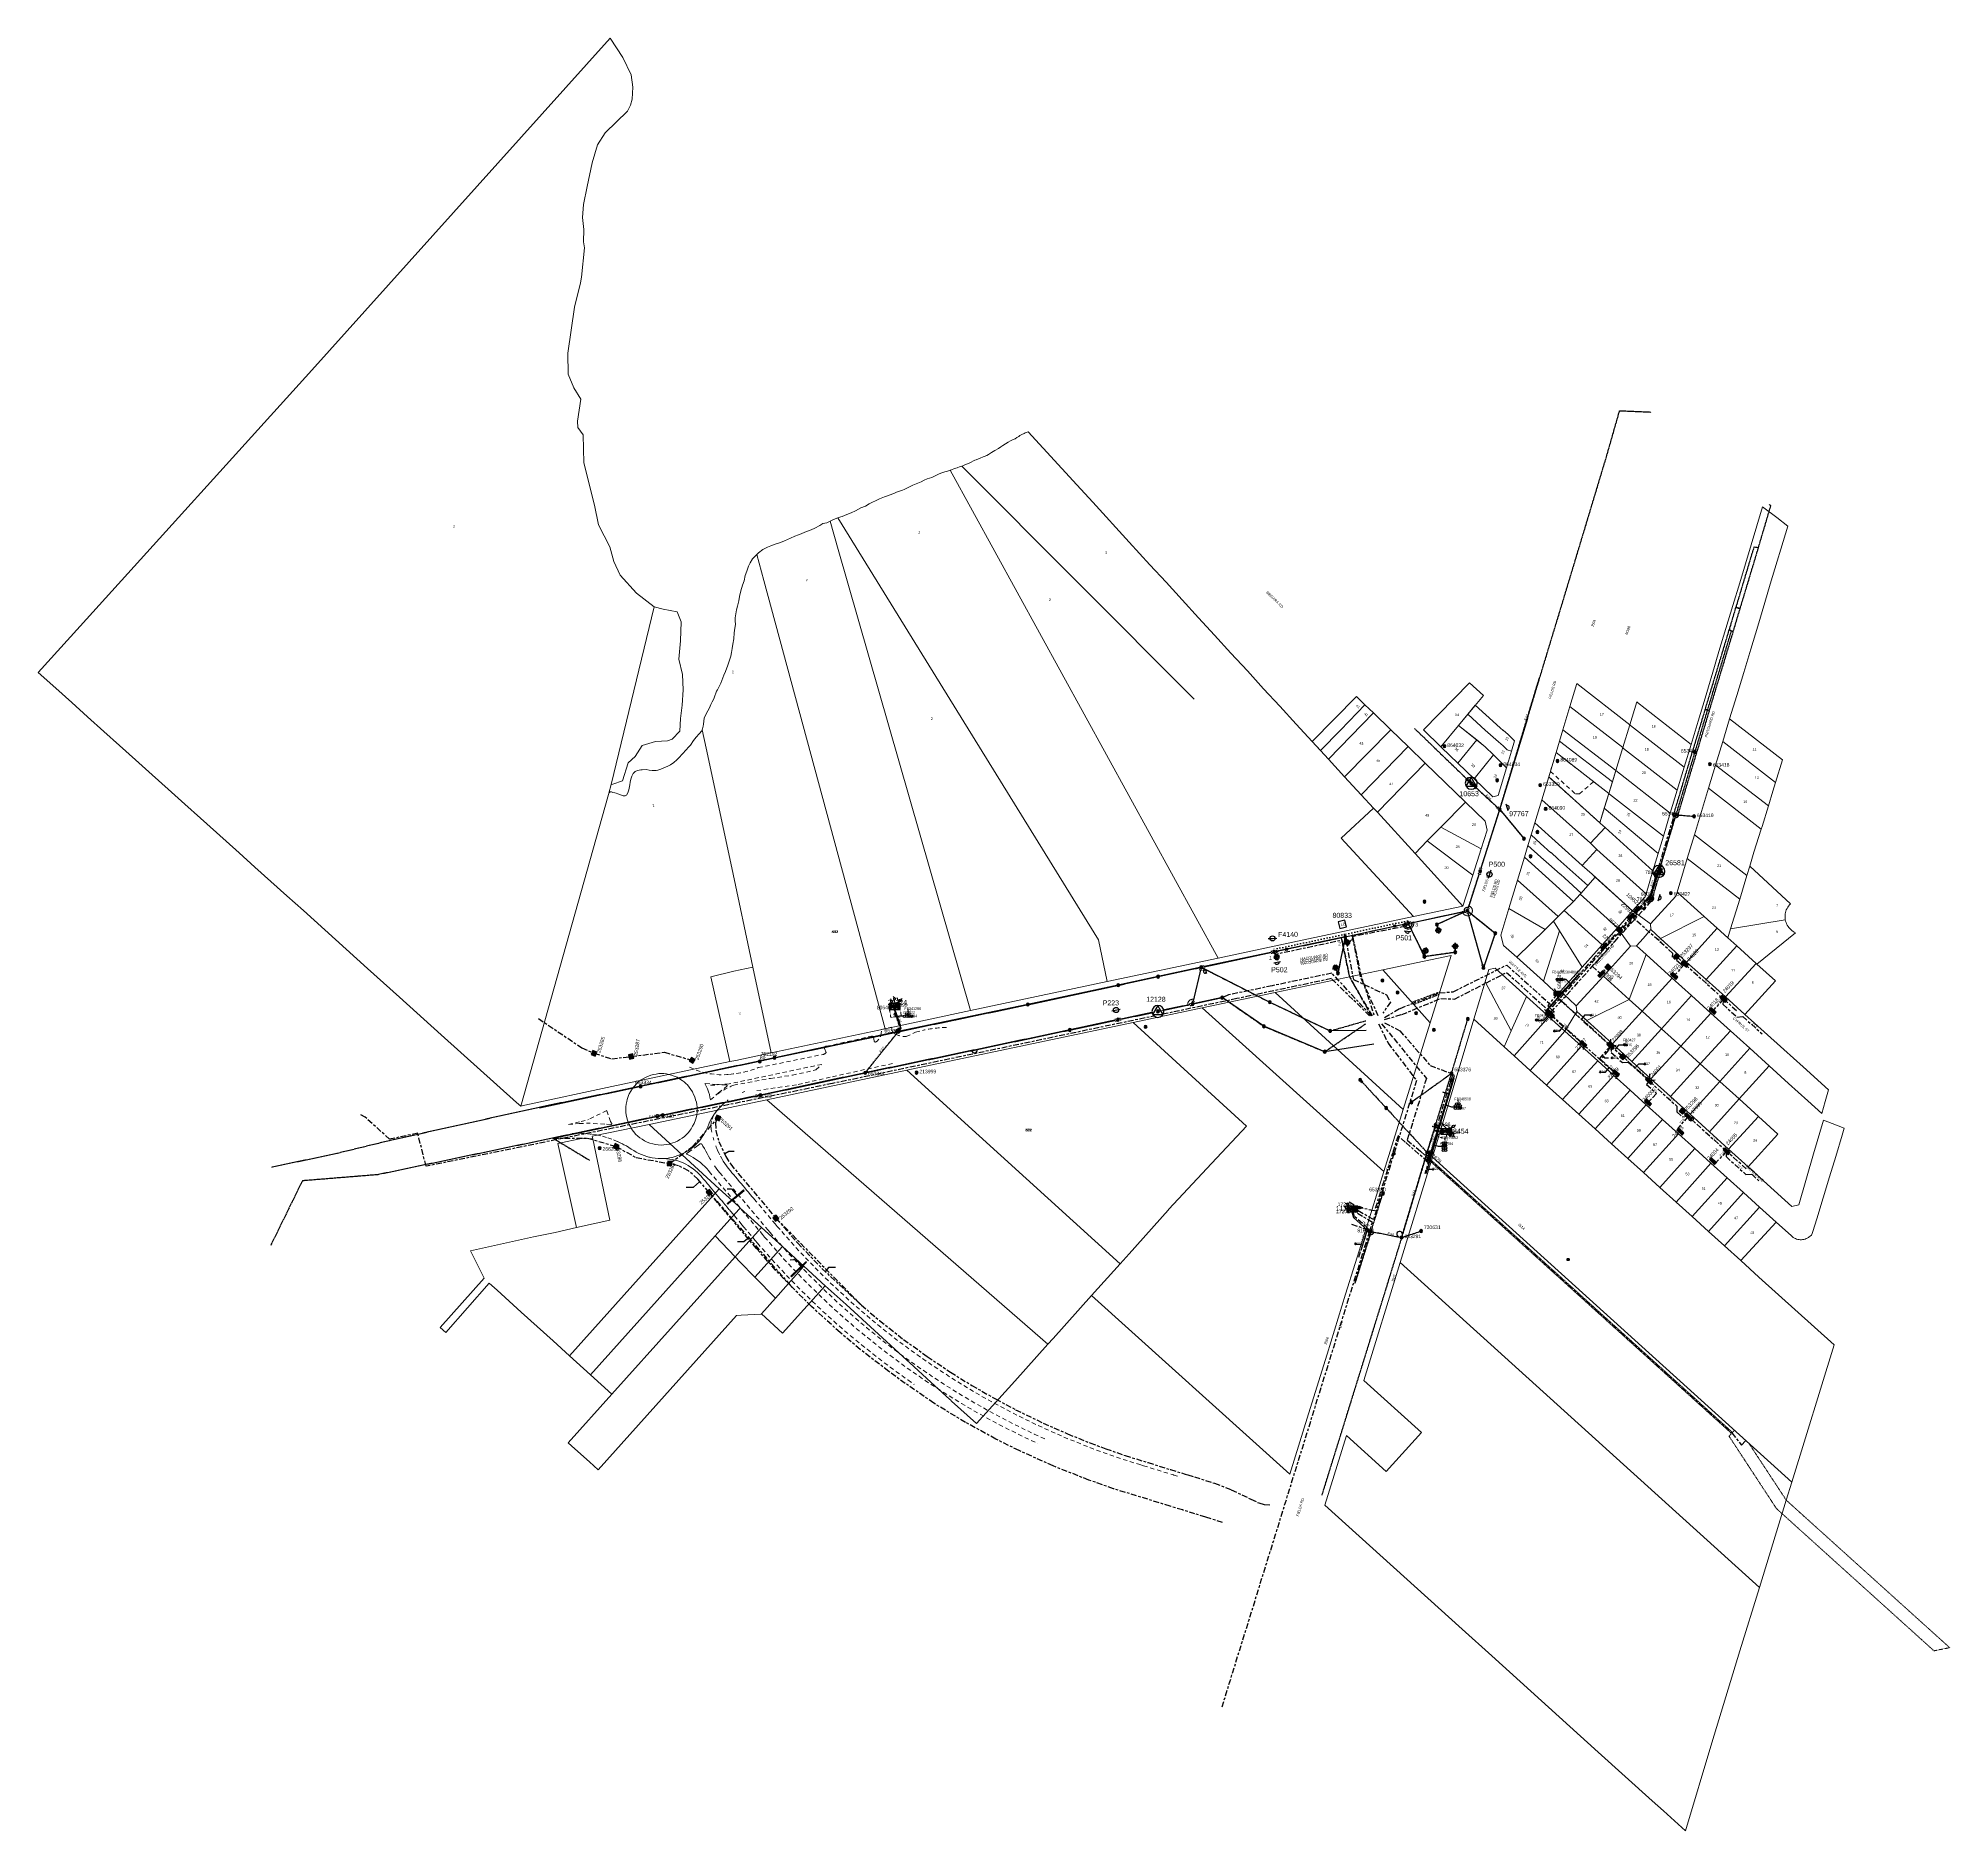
# Model space of a CAD drawing. Header units: metres. Extents: x 303351 to 304687, y 6235874 to 6237126.
import ezdxf
from ezdxf.enums import TextEntityAlignment as Align

# ---------------------------------------------------------------- set-up
doc = ezdxf.new("R2010")
doc.units = ezdxf.units.M
for name, pattern in [('Cable Exist OH', [1, 1, 0]), ('Cable Exist UG', [8.2, 4, -1.2, 1.8, -1.2]), ('Cable Remove', [2, 0, -2]), ('Dash', [5, 3, -2]), ('DASHED', [0.75, 0.5, -0.25]), ('HIDDEN', [0.375, 0.25, -0.125]), ('HIDDEN2', [0.1875, 0.125, -0.0625])]:
    doc.linetypes.add(name, pattern=pattern)
doc.layers.get('0').update_dxf_attribs({"color": 6})
for name, color, linetype, lineweight in [('Cadastre Buildings_SP_EXT', 9, 'Continuous', 5), ('Cadastre Developer_SP_EXT', 9, 'Continuous', 5), ('Cadastre Land Parcels_SP_EXT', 9, 'Continuous', 5), ('Cadastre Other Property_SP_EXT', 9, 'HIDDEN', 5), ('Cadastre Roads_SP_EXT', 9, 'Continuous', 5)]:
    doc.layers.add(name, color=color, linetype=linetype, lineweight=lineweight)
for name, color, linetype in [('Duct_SP_EXT', 7, 'Continuous'), ('Equip_HV_EXT', 7, 'Continuous'), ('Equip_HV_NEW', 2, 'Continuous'), ('Equip_LV_EXT', 7, 'Continuous'), ('Equip_SP_EXT', 7, 'Continuous'), ('Equip_SP_HV_EXT', 7, 'Continuous'), ('Equip_SP_HV_NEW', 2, 'Continuous'), ('Equip_SP_LV_EXT', 7, 'Continuous'), ('Mains_HV_EXT', 7, 'Continuous'), ('Mains_HV_NEW', 2, 'Continuous'), ('Mains_HV_NEW_U97', 2, 'Continuous'), ('Mains_HV_NEW_UGOH', 2, 'Continuous'), ('Mains_LV_EXT', 7, 'Continuous'), ('Mains_LV_SL_EXT', 7, 'Continuous'), ('Mains_SL_EXT', 7, 'Continuous'), ('Mains_TR_EXT', 7, 'Continuous'), ('Notes_HV_MISC', 7, 'Continuous'), ('Notes_LV_MISC', 7, 'Continuous'), ('OH_Details_SP_MISC', 7, 'Continuous'), ('Sub_SP_EXT', 7, 'Continuous'), ('Sub_SP_TR_HV_LV_EXT', 7, 'Continuous'), ('SupportsOH_SP_TR_HV_LV_SL_EXT', 7, 'Continuous'), ('SupportsOH_SP_TR_HV_LV_SL_NEW', 2, 'Continuous'), ('SupportsUG_SP_LV_EXT', 7, 'Continuous'), ('SupportsUG_SP_LV_SL_EXT', 7, 'Continuous'), ('Trench_SP_EXT', 7, 'Continuous'), ('UG_Details_SP_MISC', 7, 'Continuous')]:
    doc.layers.add(name, color=color, linetype=linetype)
doc.layers.add('UNKNOWN_FEATURES', color=1, linetype='DASHED', plot=False)
doc.styles.add('COLUMN_LABEL', font='arial.ttf')
doc.styles.add('HVSW_LABEL', font='arial.ttf')
doc.styles.add('iecARIAL', font='arial.ttf', dxfattribs={"height": 2})
doc.styles.add('iecNAME', font='times.ttf')
doc.styles.add('POLE_LABEL', font='arial.ttf')
doc.styles.get("Standard").update_dxf_attribs({"font": 'arial.ttf'})
doc.styles.add('SWITCH_LABEL', font='arial.ttf', dxfattribs={"height": 2.5})
doc.linetypes.add('Cable E OH', pattern='A,9.4,["E",Standard,S=1.7,R=0,X=0,Y=-1],0', length=9.4)
doc.linetypes.add('Cable E UG', pattern='A,6,-0.5,["E",Standard,S=1.7,R=0,X=0.5,Y=-1],-2.9', length=9.4)
doc.linetypes.add('Cable New UG', pattern='A,7,-0.25,["x",Standard,S=2,R=0,X=0.2,Y=-0.8],-2.1', length=9.35)

# ---------------------------------------------------------------- blocks, each defined once
blk = doc.blocks.new('SUB_POLE_EXT')
blk.add_wipeout([(0, 4.2), (0.4, 4.2), (0.8, 4.1), (1.2, 4), (1.6, 3.9), (2, 3.7), (2.3, 3.5), (2.7, 3.3), (3, 3), (3.3, 2.7), (3.5, 2.3), (3.8, 1.9), (3.9, 1.6), (4, 1.2), (4.2, 0.6), (4.2, 0), (4.2, -0.6), (4.1, -1.1), (3.9, -1.6), (3.6, -2.2), (3.2, -2.7), (3, -3), (2.7, -3.3), (2.4, -3.5), (2, -3.7), (1.6, -3.9), (1.3, -4), (0.8, -4.1), (0.4, -4.2), (0, -4.2), (-0.4, -4.2), (-0.8, -4.1), (-1.2, -4), (-1.6, -3.9), (-2, -3.7), (-2.4, -3.5), (-2.7, -3.3), (-3, -3), (-3.2, -2.7), (-3.5, -2.3), (-3.7, -2), (-3.9, -1.6), (-4, -1.2), (-4.2, -0.8), (-4.2, -0.1), (-4.2, 0.4), (-4.1, 0.8), (-4, 1.3), (-3.9, 1.6), (-3.7, 2), (-3.5, 2.4), (-3.3, 2.7), (-3, 3), (-2.7, 3.3), (-2.3, 3.5), (-2, 3.7), (-1.6, 3.9), (-1.2, 4), (-0.8, 4.2), (-0.4, 4.2)])
blk.add_line((2.2, 0.5), (2.2, 0.5, 0))
blk.add_lwpolyline([(-4.2, 0, 1), (4.2, 0, 1)], format="xyb", close=True)
blk.add_lwpolyline([(2.1, 0.5), (0, 4.2), (-3.7, -2.1), (3.7, -2.1)], close=True)
for tag, height, flags, p in [('STREET_CODE', 0.2, 9, (1.5, 0)), ('ASSET_NUM', 3.5, 8, (2, 2)), ('CONSTRUCTED_VOLTAGE', 0.2, 9, (1.5, -0.2)), ('NO_PHASES', 0.2, 9, (1.5, -0.4)), ('OPERATING_VOLTAGE', 0.2, 9, (1.5, -0.6)), ('OPERATED_BY', 0.2, 9, (1.5, -0.8)), ('MAINTAINED_BY', 0.2, 9, (1.5, -1)), ('ORIENTATION', 0.2, 9, (1.5, -1.2)), ('OWNED_BY', 0.2, 9, (1.5, -1.4)), ('SECONDARY_VOLTAGE', 0.2, 9, (1.5, -1.6)), ('STATE', 0.2, 9, (1.5, -1.8)), ('SUBSTATION_TYPE', 0.2, 9, (1.5, -2)), ('USAGE', 0.2, 9, (1.5, -2.2)), ('LEGEND', 0.2, 9, (1.5, -2.4)), ('LOCATION', 0.2, 9, (1.5, -2.6)), ('STREETNAME', 0.2, 9, (1.5, -2.8)), ('SUBURB', 0.2, 9, (1.5, -3)), ('NOTES', 0.2, 9, (1.5, -3.2)), ('Z', 0.2, 1, (1.5, -3.4))]:
    blk.add_attdef(tag, text='', height=height, dxfattribs=dict(flags=flags)).set_placement(p, align=Align.MIDDLE_LEFT)
blk = doc.blocks.new('SUB_PADMOUNT_EXT')
for points in [[(0, 0), (-3.84, 1.92), (-3.84, -1.92)], [(0, 0), (3.84, 1.92), (3.84, -1.92)]]:
    blk.add_hatch(color=256).paths.add_polyline_path(points)
for p, q in [((3.84, 1.92), (-3.84, -1.92)), ((-3.84, 1.92), (3.84, -1.92))]:
    blk.add_line(p, q)
blk.add_lwpolyline([(-3.84, -1.92), (3.84, -1.92), (3.84, 1.92), (-3.84, 1.92)], close=True)
for tag, height, flags, p in [('STREET_CODE', 0.2, 9, (1.5, 0)), ('ASSET_NUM', 3.5, 8, (2, 2)), ('CONSTRUCTED_VOLTAGE', 0.2, 9, (1.5, -0.2)), ('OPERATING_VOLTAGE', 0.2, 9, (1.5, -0.6)), ('ORIENTATION', 0.2, 9, (1.5, -0.8)), ('OWNED_BY', 0.2, 9, (1.5, -1)), ('OPERATED_BY', 0.2, 9, (1.5, -1.2)), ('SECONDARY_VOLTAGE', 0.2, 9, (1.5, -1.6)), ('STATE', 0.2, 9, (1.5, -1.8)), ('SUBSTATION_TYPE', 0.2, 9, (1.5, -2.2)), ('STREETNAME', 0.2, 9, (1.5, -3)), ('SUBURB', 0.2, 9, (1.5, -3.2)), ('Z', 0.2, 1, (1.5, -3.6)), ('NO_PHASES', 0.2, 9, (1.5, -0.4)), ('MAINTAINED_BY', 0.2, 9, (1.5, -1.4)), ('PARENT', 0.2, 9, (1.5, -2)), ('USAGE', 0.2, 9, (1.5, -2.4)), ('LEGEND', 0.2, 9, (1.5, -2.6)), ('LOCATION', 0.2, 9, (1.5, -2.8)), ('NOTES', 0.2, 9, (1.5, -3.4))]:
    blk.add_attdef(tag, text='', height=height, dxfattribs=dict(flags=flags)).set_placement(p, align=Align.MIDDLE_LEFT)
blk = doc.blocks.new('COLUMN_EXT')
blk.add_hatch(color=256).paths.add_polyline_path([(-1.5, 1.5), (-1.5, -1.5), (1.5, -1.5), (1.5, 1.5)])
blk.add_lwpolyline([(-1.5, -1.5), (1.5, -1.5), (1.5, 1.5), (-1.5, 1.5)], close=True)
for tag, height, style, flags, p in [('STRUCTURE_PLANT_NUMBER', 0.2, 'POLE_LABEL', 9, (1.8, 0)), ('ASSET_NUM', 2.5, 'COLUMN_LABEL', 8, (2, 2)), ('STREET_CODE', 0.2, 'COLUMN_LABEL', 9, (1.8, -0.2))]:
    blk.add_attdef(tag, text='', height=height, dxfattribs=dict(style=style, flags=flags)).set_placement(p, align=Align.MIDDLE_LEFT)
at = {"flags": 9}
for tag, p in [('COLUMN_TYPE', (1.8, -0.4)), ('OWNED_BY', (1.8, -0.6)), ('STATE', (1.8, -0.8)), ('USAGE', (1.8, -1)), ('LEGEND', (1.8, -1.2)), ('LOCATION', (1.8, -1.4)), ('STREETNAME', (1.8, -1.6)), ('SUBURB', (1.8, -1.8)), ('NOTES', (1.8, -2))]:
    blk.add_attdef(tag, text='', height=0.2, dxfattribs=at).set_placement(p, align=Align.MIDDLE_LEFT)
at = {"flags": 1}
blk.add_attdef('Z', (1.8, -2.4), '', height=0.2, dxfattribs=at)
blk = doc.blocks.new('PILLAR_EXT')
blk.add_hatch(color=256).paths.add_polyline_path([(-2.475, 0.99), (-2.475, -0.99), (2.475, -0.99), (2.475, 0.99)])
blk.add_lwpolyline([(-2.475, -0.99), (2.475, -0.99), (2.475, 0.99), (-2.475, 0.99)], close=True)
for tag, p, flags in [('OWNED_BY', (0, -0.2), 9), ('STATE', (0, -0.4), 9), ('SUPPORT_TYPE', (0, -0.6), 9), ('STREETNAME', (0, -1.8), 9), ('SUBURB', (0, -2), 1), ('USAGE', (0, -0.8), 9), ('LEGEND', (0, -1), 9), ('LOCATION', (0, -1.2), 9), ('NOTES', (0, -1.4), 9), ('PARENT', (0, -1.6), 9)]:
    blk.add_attdef(tag, p, '', height=0.2, dxfattribs=dict(flags=flags))
at = {"style": 'iecARIAL', "flags": 8}
blk.add_attdef('ASSET_NUM', (1.5, 3.5), '', height=2.5, dxfattribs=at)
blk = doc.blocks.new('DUCT_EXT')
blk.add_circle((0, 0.8), 0.8)
at = {"flags": 1}
blk.add_attdef('Z', (0, 0), '', height=0.2, dxfattribs=at)
at = {"flags": 9}
for tag, p in [('DUCT_CODE', (0, 0)), ('XSECT_TYPE', (0, -0.2)), ('FB_REFERENCE', (0, -0.4)), ('STATE', (0, -0.6)), ('NOTES', (0, -0.8))]:
    blk.add_attdef(tag, text='', height=0.2, dxfattribs=at).set_placement(p, align=Align.MIDDLE_LEFT)
blk = doc.blocks.new('LV_OH_LINKS_OPEN_EXT')
for p, q in [((-0.2, 5), (-0.2, 5.5)), ((-0.2, 3), (-0.2, 2.5)), ((0.2, 5), (0.2, 5.5)), ((0.2, 3), (0.2, 2.5))]:
    blk.add_line(p, q)
blk.add_lwpolyline([(0, 3, 1), (0, 5, 1)], format="xyb", close=True)
at = {"flags": 1}
blk.add_attdef('Z', (0, 0), '', height=0.2, dxfattribs=at)
at = {"flags": 9}
for tag, p in [('ACTUAL_STATUS', (0, 0)), ('CONSTRUCTED_VOLTAGE', (0, -0.2)), ('NO_PHASES', (0, -0.4)), ('OPERATING_VOLTAGE', (0, -0.6)), ('ORIENTATION', (0, -0.8)), ('OWNED_BY', (0, -1)), ('STATE', (0, -1.2)), ('SWITCH_TYPE', (0, -1.4)), ('USAGE', (0, -1.6)), ('LEGEND', (0, -1.8)), ('NOTES', (0, -2))]:
    blk.add_attdef(tag, text='', height=0.2, dxfattribs=at).set_placement(p, align=Align.MIDDLE_LEFT)
blk = doc.blocks.new('LV_OH_LINKS_DISTFUSE_EXT')
for p, q in [((0, 0), (0.96, 0)), ((3.84, 0), (4.8, 0))]:
    blk.add_line(p, q)
blk.add_lwpolyline([(3.84, -1.2), (3.84, 1.2), (0.96, -1.2), (0.96, 1.2)], close=True)
at = {"flags": 9}
for tag, p in [('ACTUAL_STATUS', (0, 0)), ('CONSTRUCTED_VOLTAGE', (0, -0.2)), ('OPERATING_VOLTAGE', (0, -0.6)), ('ORIENTATION', (0, -0.8)), ('OWNED_BY', (0, -1)), ('STATE', (0, -1.2)), ('SWITCH_TYPE', (0, -1.4)), ('NO_PHASES', (0, -0.4)), ('USAGE', (0, -1.6)), ('NOTES', (0, -1.8))]:
    blk.add_attdef(tag, text='', height=0.2, dxfattribs=at).set_placement(p, align=Align.MIDDLE_LEFT)
at = {"flags": 1}
blk.add_attdef('Z', (0, 0), '', height=0.2, dxfattribs=at)
blk = doc.blocks.new('SL_LANTERN_EXT')
at = {"lineweight": 40}
for p, q in [((-2.3, 4.2), (2.2, 4.2)), ((-1.5, 5.7), (-1.1, 5.3)), ((-1.5, 2.8), (-1.1, 3.2)), ((0, 2), (0, 6.5)), ((0, 0), (0, 2.7)), ((1.5, 5.7), (1.1, 5.3)), ((1.5, 2.8), (1.1, 3.2))]:
    blk.add_line(p, q, dxfattribs=at)
blk.add_circle((0, 4.2), 1.5, dxfattribs=at)
at = {"style": 'iecARIAL', "flags": 8}
blk.add_attdef('ASSET_NUM', (1.5, 1.5), '', height=2.5, dxfattribs=at)
for tag, p, height, flags in [('CONSTRUCTED_VOLTAGE', (1, -0.7), 0.2, 9), ('CONTROL_TYPE', (1, -0.9), 0.2, 9), ('LANTERN_PURPOSE', (1, -1.1), 0.2, 9), ('LANTERN_TYPE', (1, -1.3), 0.2, 9), ('NO_PHASES', (1, -1.5), 0.2, 9), ('OPERATING_VOLTAGE', (1, -1.7), 0.2, 9), ('ORIENTATION', (1, -1.9), 0.2, 9), ('OWNED_BY', (1, -2.1), 0.2, 9), ('STATE', (1, -2.3), 0.2, 9), ('USAGE', (1, -2.5), 0.2, 9), ('CEXIST', (1, -2.7), 0.2, 9), ('CNEW', (1, -2.9), 0.2, 9), ('CNUMBER', (1, -3.1), 0.2, 9), ('CREMOVE', (1, -3.3), 0.2, 9), ('CREPLACE', (1, -3.5), 0.2, 9), ('LKINGHEIGHT', (1, -3.7), 0.2, 9), ('LBRACKET', (1, -3.9), 0.2, 9), ('LBRACKETVOCAB', (1, -4.1), 0.2, 9), ('LCATEGORY', (1, -4.3), 0.2, 9), ('LCHARGE1', (1, -4.5), 0.2, 9), ('LCHARGE1PERCENT', (1, -4.7), 0.2, 9), ('LCHARGE2', (1, -4.9), 0.2, 9), ('LCHARGE2PERCENT', (1, -5.1), 0.2, 9), ('LCHARGE3', (1, -5.3), 0.2, 9), ('LCHARGE3PERCENT', (1, -5.5), 0.2, 9), ('LEXIST', (1, -5.7), 0.2, 9), ('LLAMP', (1, -5.9), 0.2, 9), ('LLAMPVOCAB', (1, -6.1), 0.2, 9), ('LMAST', (1, -6.3), 0.2, 9), ('LMASTVOCAB', (1, -6.5), 0.2, 9), ('LNEW', (1, -6.7), 0.2, 9), ('LANTNUMBER', (1, -6.9), 0.2, 9), ('LOUTREACH', (1, -7.3), 0.2, 9), ('LOUTREACHVOCAB', (1, -7.5), 0.2, 9), ('LRATECODE', (1, -7.7), 0.2, 9), ('LREMOVE', (1, -7.9), 0.2, 9), ('LREPLACE', (1, -8.1), 0.2, 9), ('LTYPE', (1, -8.3), 0.2, 9), ('LTYPEVOCAB', (1, -8.5), 0.2, 9), ('LEGEND', (1, -8.7), 0.2, 9), ('LOCATION', (1, -8.9), 0.2, 9), ('NOTES', (1, -9.1), 0.2, 9), ('STREETNAME', (1, -9.3), 0.2, 9), ('SUBURB', (1, -9.5), 0.2, 1), ('LNUMBER', (2.2, -3.3), 2.5, 8)]:
    blk.add_attdef(tag, p, '', height=height, dxfattribs=dict(flags=flags))
blk = doc.blocks.new('POLE_EXT')
blk.add_hatch(color=256).paths.add_polyline_path([(-1, 0, 1), (1, 0, 1)])
blk.add_lwpolyline([(-1, 0, 1), (1, 0, 1)], format="xyb", close=True)
for tag, height, flags, p in [('pNumber', 2.5, 8, (-17.8, 2.1)), ('OWNED_BY', 0.2, 9, (1.4, -0.4)), ('PARENT', 0.2, 9, (1.4, -0.6)), ('SPECIAL_USE', 0.2, 9, (1.4, -0.8)), ('STATE', 0.2, 9, (1.4, -1)), ('USAGE', 0.2, 9, (1.4, -1.2)), ('cLV', 0.2, 9, (1.4, -1.4)), ('hDepth', 0.2, 9, (1.4, -1.6)), ('hDia', 0.2, 9, (1.4, -1.8)), ('cHV', 0.2, 9, (1.4, -2)), ('LBRACKET', 0.2, 9, (1.4, -2.2)), ('LExisting', 0.2, 9, (1.4, -2.4)), ('LANTNUMBER', 0.2, 9, (1.4, -2.6)), ('LOther', 0.2, 9, (1.4, -2.8)), ('LRemove', 0.2, 9, (1.4, -3)), ('LEGEND', 0.2, 9, (1.4, -3.2)), ('cLinedev', 0.2, 9, (1.4, -3.4)), ('LOCATION', 0.2, 9, (1.4, -3.6)), ('pExisting', 0.2, 9, (1.4, -3.8)), ('PFNUMBER', 0.2, 9, (1.4, -4)), ('NEWPFNUMBER', 0.2, 9, (1.4, -4.2)), ('pFooting', 0.2, 9, (1.4, -4.4)), ('pNew', 0.2, 9, (1.4, -4.6)), ('pRelocate', 0.2, 9, (1.4, -5)), ('pRemove', 0.2, 9, (1.4, -5.2)), ('pReplace', 0.2, 9, (1.4, -5.4)), ('pStay', 0.2, 9, (1.4, -5.6)), ('pType', 0.2, 9, (1.4, -5.8)), ('cspan', 0.2, 9, (1.4, -6)), ('STREETNAME', 0.2, 9, (1.4, -6.2)), ('SUBURB', 0.2, 9, (1.4, -6.4)), ('NOTES', 0.2, 9, (1.4, -6.6)), ('MAINTAINED_BY', 0.2, 9, (1.4, -6.8)), ('OPERATED_BY', 0.2, 9, (1.4, -7))]:
    blk.add_attdef(tag, text='', height=height, dxfattribs=dict(flags=flags)).set_placement(p, align=Align.MIDDLE_LEFT)
at = {"style": 'POLE_LABEL'}
for tag, height, flags, p in [('STRUCTURE_PLANT_NUMBER', 0.2, 9, (1.4, 0)), ('ASSET_NUM', 2.5, 8, (2, 2)), ('STREET_CODE', 0.2, 9, (1.4, -0.2))]:
    blk.add_attdef(tag, text='', height=height, dxfattribs=dict(at, flags=flags)).set_placement(p, align=Align.MIDDLE_LEFT)
at = {"flags": 1}
blk.add_attdef('Z', (1.4, -7.3), '', height=0.2, dxfattribs=at)
blk = doc.blocks.new('HV_STJ_EXT')
h = blk.add_hatch(color=256)
edge = h.paths.add_edge_path()
edge.add_ellipse((-0.6, 0.1), major_axis=(0.226, 0.226), ratio=1, start_angle=45, end_angle=135)
edge.add_line((-0.9, 0.1), (-0.9, -0.1))
edge.add_ellipse((-0.6, -0.1), major_axis=(0.226, 0.226), ratio=1, start_angle=135, end_angle=225)
edge.add_line((-0.6, -0.5), (0.6, -0.5))
edge.add_ellipse((0.6, -0.1), major_axis=(-0.226, 0.226), ratio=1, start_angle=135, end_angle=225)
edge.add_line((0.9, -0.1), (0.9, 0.1))
edge.add_ellipse((0.6, 0.1), major_axis=(-0.226, 0.226), ratio=1, start_angle=225, end_angle=315)
edge.add_line((0.6, 0.5), (-0.6, 0.5))
blk.add_lwpolyline([(-0.9, 0.1), (-0.9, -0.1, 0.414214), (-0.6, -0.5), (0.6, -0.5, 0.414214), (0.9, -0.1), (0.9, 0.1, 0.414214), (0.6, 0.5), (-0.6, 0.5, 0.414214)], format="xyb", close=True)
for tag, flags, p in [('ORIENTATION', 9, (1.5, 0)), ('USAGE', 9, (1.5, -0.2)), ('LEGEND', 9, (1.5, -0.4)), ('NOTES', 9, (1.5, -0.6)), ('Z', 1, (1.5, -0.8))]:
    blk.add_attdef(tag, text='', height=0.2, dxfattribs=dict(flags=flags)).set_placement(p, align=Align.MIDDLE_LEFT)
blk = doc.blocks.new('LV_STJ_EXT')
h = blk.add_hatch(color=256)
edge = h.paths.add_edge_path()
edge.add_ellipse((-0.6, 0.1), major_axis=(0.226, 0.226), ratio=1, start_angle=45, end_angle=135)
edge.add_line((-0.9, 0.1), (-0.9, -0.1))
edge.add_ellipse((-0.6, -0.1), major_axis=(0.226, 0.226), ratio=1, start_angle=135, end_angle=225)
edge.add_line((-0.6, -0.5), (0.6, -0.5))
edge.add_ellipse((0.6, -0.1), major_axis=(-0.226, 0.226), ratio=1, start_angle=135, end_angle=225)
edge.add_line((0.9, -0.1), (0.9, 0.1))
edge.add_ellipse((0.6, 0.1), major_axis=(-0.226, 0.226), ratio=1, start_angle=225, end_angle=315)
edge.add_line((0.6, 0.5), (-0.6, 0.5))
blk.add_lwpolyline([(-0.9, 0.1), (-0.9, -0.1, 0.414214), (-0.6, -0.5), (0.6, -0.5, 0.414214), (0.9, -0.1), (0.9, 0.1, 0.414214), (0.6, 0.5), (-0.6, 0.5, 0.414214)], format="xyb", close=True)
at = {"flags": 1}
blk.add_attdef('Z', (0, 0), '', height=0.2, dxfattribs=at)
at = {"flags": 9}
for tag, p in [('ORIENTATION', (0, 0)), ('USAGE', (0, -0.2)), ('LEGEND', (0, -0.4)), ('NOTES', (0, -0.6))]:
    blk.add_attdef(tag, text='', height=0.2, dxfattribs=at).set_placement(p, align=Align.MIDDLE_LEFT)
blk = doc.blocks.new('WARNING_FEATURE_EXT')
h = blk.add_hatch(color=2)
h.dxf.hatch_style = 1
h.paths.add_polyline_path([(0, 2), (-1, 0), (1, 0)])
at = {"color": 18, "true_color": 0x000000}
blk.add_lwpolyline([(-1, 0), (0, 2), (1, 0)], close=True, dxfattribs=at)
at = {"color": 18, "true_color": 0x000000, "insert": (0, 0.9), "char_height": 1.5, "attachment_point": 5, "line_spacing_factor": 1.5, "style": 'iecNAME'}
blk.add_mtext_dynamic_manual_height_columns('!', width=1.5, gutter_width=4, heights=[0], dxfattribs=at)
at = {"color": 2, "flags": 1}
for tag, p in [('STATE', (1.2, 2)), ('HAZMAT_ID', (1.2, 0.7))]:
    blk.add_attdef(tag, p, '', height=0.8, dxfattribs=at)
at = {"color": 2}
blk.add_attdef('WARNING_TYPE', text='', height=1, dxfattribs=at).set_placement((-4.1, -1.2), (4.9, -1.2), align=Align.ALIGNED)
at = {"color": 2, "flags": 1}
blk.add_attdef('WARNING_DESC', text='', height=0.8, dxfattribs=at).set_placement((1.2, -0.6), align=Align.MIDDLE_CENTER)
blk = doc.blocks.new('LV_UG_LINKS_CLOSED_EXT')
blk.add_wipeout([(-1.1, 1.1), (-1.2, 0.9), (-1.3, 0.8), (-1.4, 0.6), (-1.4, 0.4), (-1.5, 0.2), (-1.5, 0), (-1.5, -0.1), (-1.5, -0.3), (-1.4, -0.5), (-1.3, -0.7), (-1.2, -0.8), (-1.1, -1), (-1, -1.1), (-0.8, -1.2), (-0.7, -1.3), (-0.5, -1.4), (-0.3, -1.5), (-0.1, -1.5), (0, -1.5), (0.2, -1.5), (0.4, -1.4), (0.6, -1.4), (0.8, -1.3), (0.9, -1.2), (1.1, -1.1), (1.2, -0.9), (1.3, -0.8), (1.4, -0.6), (1.4, -0.4), (1.5, -0.2), (1.5, 0), (1.5, 0.1), (1.5, 0.3), (1.4, 0.5), (1.3, 0.7), (1.2, 0.8), (1.1, 1), (1, 1.1), (0.8, 1.2), (0.7, 1.3), (0.5, 1.4), (0.3, 1.5), (0.1, 1.5), (0, 1.5), (-0.2, 1.5), (-0.4, 1.4), (-0.6, 1.4), (-0.8, 1.3), (-0.9, 1.2)])
for p, q in [((-0.2, -1.5), (-0.2, 1.5)), ((0.2, -1.5), (0.2, 1.5))]:
    blk.add_line(p, q)
blk.add_circle((0, 0), 1.5)
at = {"flags": 1}
blk.add_attdef('Z', (0, 0), '', height=0.2, dxfattribs=at)
at = {"flags": 9}
for tag, p in [('ACTUAL_STATUS', (0, 0)), ('CONSTRUCTED_VOLTAGE', (0, -0.2)), ('NO_PHASES', (0, -0.4)), ('OPERATING_VOLTAGE', (0, -0.6)), ('ORIENTATION', (0, -0.8)), ('STATE', (0, -1)), ('SWITCH_TYPE', (0, -1.2)), ('USAGE', (0, -1.4)), ('NOTES', (0, -1.6))]:
    blk.add_attdef(tag, text='', height=0.2, dxfattribs=at).set_placement(p, align=Align.MIDDLE_LEFT)
blk = doc.blocks.new('LV_UG_DFUSE_CLOSED_EXT')
for points in [[(1, 0), (0, 0)], [(5, -0.7), (2.2, 0.7)], [(5, 0.7), (2.2, -0.7)], [(6.2, 0), (7.2, 0)]]:
    blk.add_lwpolyline(points)
for centre in [(1.8, 0), (5.4, 0)]:
    blk.add_circle(centre, 0.8)
at = {"flags": 1}
blk.add_attdef('Z', (0, 0), '', height=0.2, dxfattribs=at)
at = {"flags": 9}
for tag, p in [('ACTUAL_STATUS', (0, 0)), ('CONSTRUCTED_VOLTAGE', (0, -0.2)), ('NO_PHASES', (0, -0.4)), ('OPERATING_VOLTAGE', (0, -0.6)), ('ORIENTATION', (0, -0.8)), ('STATE', (0, -1)), ('SWITCH_TYPE', (0, -1.2)), ('USAGE', (0, -1.4)), ('NOTES', (0, -1.6))]:
    blk.add_attdef(tag, text='', height=0.2, dxfattribs=at).set_placement(p, align=Align.MIDDLE_LEFT)
blk = doc.blocks.new('LV_UG_DFUSE_OPEN_EXT')
for points in [[(1, 0), (0, 0)], [(6.2, 0), (7.2, 0)]]:
    blk.add_lwpolyline(points)
for centre in [(1.8, 0), (5.4, 0)]:
    blk.add_circle(centre, 0.8)
at = {"flags": 1}
blk.add_attdef('Z', (0, 0), '', height=0.2, dxfattribs=at)
at = {"flags": 9}
for tag, p in [('ACTUAL_STATUS', (0, 0)), ('CONSTRUCTED_VOLTAGE', (0, -0.2)), ('NO_PHASES', (0, -0.4)), ('OPERATING_VOLTAGE', (0, -0.6)), ('ORIENTATION', (0, -0.8)), ('STATE', (0, -1)), ('SWITCH_TYPE', (0, -1.2)), ('USAGE', (0, -1.4)), ('NOTES', (0, -1.6))]:
    blk.add_attdef(tag, text='', height=0.2, dxfattribs=at).set_placement(p, align=Align.MIDDLE_LEFT)
blk = doc.blocks.new('SWG_HOLEC_SU_EXT')
blk.add_line((1.8, -2), (5.8, -2))
for points in [[(1, 0), (0, 0)], [(6.6, 0), (7.6, 0)]]:
    blk.add_lwpolyline(points)
for points in [[(1.8, -0.8, 1), (1.8, 0.8, 1)], [(5.8, -0.8, 1), (5.8, 0.8, 1)]]:
    blk.add_lwpolyline(points, format="xyb", close=True)
at = {"style": 'SWITCH_LABEL', "flags": 8}
blk.add_attdef('ASSET_NUM', text='', height=2.5, rotation=179.9544, dxfattribs=at).set_placement((-2.4, 0), align=Align.MIDDLE_LEFT)
at = {"flags": 1}
blk.add_attdef('Z', (0, 0), '', height=0.2, dxfattribs=at)
at = {"style": 'SWITCH_LABEL', "flags": 9}
blk.add_attdef('STREET_CODE', text='', height=0.2, dxfattribs=at).set_placement((0, -0.2), align=Align.MIDDLE_LEFT)
at = {"flags": 9}
for tag, p in [('ACTUAL_STATUS', (0, -0.4)), ('CONSTRUCTED_VOLTAGE', (0, -0.6)), ('NO_PHASES', (0, -0.8)), ('OPERATING_VOLTAGE', (0, -1)), ('ORIENTATION', (0, -1.2)), ('OWNED_BY', (0, -1.4)), ('PARENT', (0, -1.6)), ('STATE', (0, -1.8)), ('SWITCH_TYPE', (0, -2)), ('USAGE', (0, -2.2)), ('LOCATION', (0, -2.4)), ('STREETNAME', (0, -2.6)), ('SUBURB', (0, -2.8)), ('NOTES', (0, -3))]:
    blk.add_attdef(tag, text='', height=0.2, dxfattribs=at).set_placement(p, align=Align.MIDDLE_LEFT)
blk = doc.blocks.new('HV_ABS_CLOSED_EXT')
blk.add_line((-3, 6.9), (3, 6.9))
blk.add_circle((0, 6.9), 1.8)
at = {"flags": 1}
blk.add_attdef('Z', (0, 0), '', height=0.2, dxfattribs=at)
at = {"style": 'HVSW_LABEL'}
for tag, height, flags, p in [('ASSET_NUM', 3.5, 8, (2, 2)), ('STREET_CODE', 0.2, 9, (0, -0.2))]:
    blk.add_attdef(tag, text='', height=height, dxfattribs=dict(at, flags=flags)).set_placement(p, align=Align.MIDDLE_LEFT)
at = {"flags": 9}
for tag, p in [('ACTUAL_STATUS', (0, -0.4)), ('CONSTRUCTED_VOLTAGE', (0, -0.6)), ('NO_PHASES', (0, -0.8)), ('OPERATING_VOLTAGE', (0, -1)), ('ORIENTATION', (0, -1.2)), ('OWNED_BY', (0, -1.4)), ('STATE', (0, -1.6)), ('SWITCH_TYPE', (0, -1.8)), ('USAGE', (0, -2)), ('LEGEND', (0, -2.2)), ('LOCATION', (0, -2.4)), ('STREETNAME', (0, -2.6)), ('SUBURB', (0, -2.8)), ('NOTES', (0, -3))]:
    blk.add_attdef(tag, text='', height=0.2, dxfattribs=at).set_placement(p, align=Align.MIDDLE_LEFT)
blk = doc.blocks.new('HV_USL_CLOSED_EXT')
blk.add_line((2.4, 5.5), (-2.4, 5.5))
blk.add_lwpolyline([(1.4, 5.5, 0.414214), (0, 6.9, 0.414214), (-1.4, 5.5)], format="xyb")
for tag, height, flags, p in [('STREET_CODE', 0.2, 9, (1.5, 0)), ('ASSET_NUM', 2.5, 8, (2, 2)), ('ACTUAL_STATUS', 0.2, 9, (1.5, -0.2)), ('CONSTRUCTED_VOLTAGE', 0.2, 9, (1.5, -0.4)), ('NO_PHASES', 0.2, 9, (1.5, -0.6)), ('OPERATING_VOLTAGE', 0.2, 9, (1.5, -0.8)), ('ORIENTATION', 0.2, 9, (1.5, -1)), ('OWNED_BY', 0.2, 9, (1.5, -1.2)), ('OPERATED_BY', 0.2, 9, (1.5, -1.4)), ('MAINTAINED_BY', 0.2, 9, (1.5, -1.6)), ('STATE', 0.2, 9, (1.5, -1.8)), ('SWITCH_TYPE', 0.2, 9, (1.5, -2)), ('USAGE', 0.2, 9, (1.5, -2.2)), ('LEGEND', 0.2, 9, (1.5, -2.4)), ('LOCATION', 0.2, 9, (1.5, -2.6)), ('STREETNAME', 0.2, 9, (1.5, -2.8)), ('SUBURB', 0.2, 9, (1.5, -3)), ('NOTES', 0.2, 9, (1.5, -3.2)), ('LABEL_ALIGNMENT', 0.2, 9, (1.5, -3.4)), ('Z', 0.2, 1, (1.5, -3.6))]:
    blk.add_attdef(tag, text='', height=height, dxfattribs=dict(flags=flags)).set_placement(p, align=Align.MIDDLE_LEFT)
blk = doc.blocks.new('*U157')
blk.add_line((1.7, 7.6), (-3.1, 7.6))
blk.add_lwpolyline([(0.8, 7.6, 0.414214), (-0.7, 9, 0.414214), (-2.1, 7.6)], format="xyb")
for tag, height, flags, p in [('STREET_CODE', 0.2, 9, (1.5, 0)), ('ASSET_NUM', 2.5, 8, (2, 2)), ('ACTUAL_STATUS', 0.2, 9, (1.5, -0.2)), ('CONSTRUCTED_VOLTAGE', 0.2, 9, (1.5, -0.4)), ('NO_PHASES', 0.2, 9, (1.5, -0.6)), ('OPERATING_VOLTAGE', 0.2, 9, (1.5, -0.8)), ('ORIENTATION', 0.2, 9, (1.5, -1)), ('OWNED_BY', 0.2, 9, (1.5, -1.2)), ('OPERATED_BY', 0.2, 9, (1.5, -1.4)), ('MAINTAINED_BY', 0.2, 9, (1.5, -1.6)), ('STATE', 0.2, 9, (1.5, -1.8)), ('SWITCH_TYPE', 0.2, 9, (1.5, -2)), ('USAGE', 0.2, 9, (1.5, -2.2)), ('LEGEND', 0.2, 9, (1.5, -2.4)), ('LOCATION', 0.2, 9, (1.5, -2.6)), ('STREETNAME', 0.2, 9, (1.5, -2.8)), ('SUBURB', 0.2, 9, (1.5, -3)), ('NOTES', 0.2, 9, (1.5, -3.2)), ('LABEL_ALIGNMENT', 0.2, 9, (1.5, -3.4)), ('Z', 0.2, 1, (1.5, -3.6))]:
    blk.add_attdef(tag, text='', height=height, dxfattribs=dict(flags=flags)).set_placement(p, align=Align.MIDDLE_LEFT)
blk = doc.blocks.new('*U134')
blk.add_lwpolyline([(-11, -2.4), (-6.2, -2.4), (-6.2, 2.4), (-11, 2.4)], close=True)
at = {"insert": (-9.7, 0.9), "char_height": 2, "width": 2.963, "attachment_point": 1}
blk.add_mtext('{\\Fisocp|c0;LB}', dxfattribs=at)
for tag, height, flags, p in [('STREET_CODE', 0.2, 9, (1.5, 0)), ('ASSET_NUM', 2.5, 8, (2, 2)), ('ACTUAL_STATUS', 0.2, 9, (1.5, -0.2)), ('CONSTRUCTED_VOLTAGE', 0.2, 9, (1.5, -0.4)), ('NO_PHASES', 0.2, 9, (1.5, -0.6)), ('OPERATING_VOLTAGE', 0.2, 9, (1.5, -0.8)), ('ORIENTATION', 0.2, 9, (1.5, -1)), ('OWNED_BY', 0.2, 9, (1.5, -1.2)), ('OPERATED_BY', 0.2, 9, (1.5, -1.4)), ('MAINTAINED_BY', 0.2, 9, (1.5, -1.6)), ('STATE', 0.2, 9, (1.5, -1.8)), ('SWITCH_TYPE', 0.2, 9, (1.5, -2)), ('USAGE', 0.2, 9, (1.5, -2.2)), ('LEGEND', 0.2, 9, (1.5, -2.4)), ('LOCATION', 0.2, 9, (1.5, -2.6)), ('STREETNAME', 0.2, 9, (1.5, -2.8)), ('SUBURB', 0.2, 9, (1.5, -3)), ('NOTES', 0.2, 9, (1.5, -3.2)), ('LABEL_ALIGNMENT', 0.2, 9, (1.5, -3.4)), ('Z', 0.2, 1, (1.5, -3.6))]:
    blk.add_attdef(tag, text='', height=height, dxfattribs=dict(flags=flags)).set_placement(p, align=Align.MIDDLE_LEFT)
blk = doc.blocks.new('End Shackle_EXT')
blk.add_wipeout([(0, 0.3), (1.8, 0.3), (1.8, -0.3), (0, -0.3)])
blk.add_line((1.8, -1), (1.8, 1))
at = {"flags": 1}
blk.add_attdef('Z', (0, 0), '', height=0.2, dxfattribs=at)
at = {"flags": 9}
for tag, p in [('CONNECTOR_TYPE', (0, 0)), ('CONSTRUCTED_VOLTAGE', (0, -0.2)), ('NO_PHASES', (0, -0.4)), ('OPERATING_VOLTAGE', (0, -0.6)), ('ORIENTATION', (0, -0.8)), ('OWNED_BY', (0, -1)), ('STATE', (0, -1.2)), ('USAGE', (0, -1.4)), ('NOTES', (0, -1.6))]:
    blk.add_attdef(tag, text='', height=0.2, dxfattribs=at).set_placement(p, align=Align.MIDDLE_LEFT)
blk = doc.blocks.new('CABLE_LARGE_EXT')
h = blk.add_hatch(color=256)
edge = h.paths.add_edge_path()
edge.add_arc((0, 0.5), 0.55, 0, 360)
blk.add_circle((0, 0.5), 0.55)
at = {"flags": 1}
blk.add_attdef('Z', (0, 0), '', height=0.2, dxfattribs=at)
at = {"flags": 9}
for tag, p in [('COND_CODE', (0, 0)), ('FB_REFERENCE', (0, -0.2)), ('STATE', (0, -0.4)), ('XSECT_SIZE', (0, -0.6)), ('NOTES', (0, -0.8))]:
    blk.add_attdef(tag, text='', height=0.2, dxfattribs=at).set_placement(p, align=Align.MIDDLE_LEFT)
blk = doc.blocks.new('POLE_REPLACE_NEW')
blk.add_wipeout([(0, 1), (-0.1, 1), (-0.2, 1), (-0.4, 0.9), (-0.5, 0.9), (-0.6, 0.8), (-0.7, 0.7), (-0.8, 0.6), (-0.8, 0.5), (-0.9, 0.4), (-1, 0.3), (-1, 0.2), (-1, 0.1), (-1, -0.1), (-1, -0.2), (-1, -0.3), (-0.9, -0.4), (-0.8, -0.5), (-0.8, -0.6), (-0.7, -0.7), (-0.6, -0.8), (-0.5, -0.9), (-0.4, -0.9), (-0.2, -1), (-0.1, -1), (0, -1), (0.1, -1), (0.2, -1), (0.4, -0.9), (0.5, -0.9), (0.6, -0.8), (0.7, -0.7), (0.8, -0.6), (0.8, -0.5), (0.9, -0.4), (1, -0.3), (1, -0.2), (1, -0.1), (1, 0.1), (1, 0.2), (1, 0.3), (0.9, 0.4), (0.8, 0.5), (0.8, 0.6), (0.7, 0.7), (0.6, 0.8), (0.5, 0.9), (0.4, 0.9), (0.2, 1), (0.1, 1)])
h = blk.add_hatch(color=256)
edge = h.paths.add_edge_path()
edge.add_arc((0, 0), 1, 270, 450)
edge.add_line((0, 1), (0, -1))
blk.add_lwpolyline([(0, 1), (0, -1)])
at = {"lineweight": -3}
blk.add_arc((0, 0), 1, 90, 270, dxfattribs=at)
blk.add_arc((0, 0), 1, 270, 90)
at = {"style": 'POLE_LABEL', "flags": 9}
blk.add_attdef('STRUCTURE_PLANT_NUMBER', text='', height=0.2, dxfattribs=at).set_placement((1.5, 0.2), align=Align.MIDDLE_LEFT)
for tag, height, flags, p in [('STREET_CODE', 0.2, 9, (1.5, 0)), ('ASSET_NUM', 2.5, 8, (2, 2)), ('OWNED_BY', 0.2, 9, (1.5, -0.2)), ('PARENT', 0.2, 9, (1.5, -0.4)), ('SPECIAL_USE', 0.2, 9, (1.5, -0.6)), ('STATE', 0.2, 9, (1.5, -0.8)), ('USAGE', 0.2, 9, (1.5, -1)), ('cLV', 0.2, 9, (1.5, -1.2)), ('hDepth', 0.2, 9, (1.5, -1.4)), ('hDia', 0.2, 9, (1.5, -1.6)), ('cHV', 0.2, 9, (1.5, -1.8)), ('LBRACKET', 0.2, 9, (1.5, -2)), ('LExisting', 0.2, 9, (1.5, -2.2)), ('LANTNUMBER', 0.2, 9, (1.5, -2.4)), ('LOther', 0.2, 9, (1.5, -2.6)), ('LRemove', 0.2, 9, (1.5, -2.8)), ('LEGEND', 0.2, 9, (1.5, -3)), ('cLinedev', 0.2, 9, (1.5, -3.2)), ('pExisting', 0.2, 9, (1.5, -3.4)), ('PFNUMBER', 0.2, 9, (1.5, -3.6)), ('NEWPFNUMBER', 0.2, 9, (1.5, -3.8)), ('pFooting', 0.2, 9, (1.5, -4)), ('pNew', 0.2, 9, (1.5, -4.2)), ('pNumber', 0.2, 9, (1.5, -4.4)), ('pRelocate', 0.2, 9, (1.5, -4.6)), ('pRemove', 0.2, 9, (1.5, -4.8)), ('pReplace', 0.2, 9, (1.5, -5)), ('pStay', 0.2, 9, (1.5, -5.2)), ('pType', 0.2, 9, (1.5, -5.4)), ('cspan', 0.2, 9, (1.5, -5.6)), ('SUBURB', 0.2, 9, (1.5, -5.8)), ('STREETNAME', 0.2, 9, (1.5, -6)), ('LOCATION', 0.2, 9, (1.5, -6.2)), ('NOTES', 0.2, 9, (1.5, -6.4)), ('OPERATED_BY', 0.2, 9, (1.5, -6.6)), ('MAINTAINED_BY', 0.2, 9, (1.5, -6.8)), ('Z', 0.2, 1, (1.5, -7))]:
    blk.add_attdef(tag, text='', height=height, dxfattribs=dict(flags=flags)).set_placement(p, align=Align.MIDDLE_LEFT)
blk = doc.blocks.new('*U138')
for p, q in [((-3, 4.8), (0, 4.8)), ((0, 4.8), (3, 4.8))]:
    blk.add_line(p, q)
blk.add_circle((0, 4.8), 1.8)
at = {"flags": 1}
blk.add_attdef('Z', (0, 0), '', height=0.2, dxfattribs=at)
at = {"style": 'HVSW_LABEL'}
for tag, height, flags, p in [('ASSET_NUM', 3.5, 8, (2, 2)), ('STREET_CODE', 0.2, 9, (0, -0.2))]:
    blk.add_attdef(tag, text='', height=height, dxfattribs=dict(at, flags=flags)).set_placement(p, align=Align.MIDDLE_LEFT)
at = {"flags": 9}
for tag, p in [('ACTUAL_STATUS', (0, -0.4)), ('CONSTRUCTED_VOLTAGE', (0, -0.6)), ('NO_PHASES', (0, -0.8)), ('OPERATING_VOLTAGE', (0, -1)), ('ORIENTATION', (0, -1.2)), ('OWNED_BY', (0, -1.4)), ('STATE', (0, -1.6)), ('SWITCH_TYPE', (0, -1.8)), ('USAGE', (0, -2)), ('LEGEND', (0, -2.2)), ('SUBURB', (0, -2.4)), ('STREETNAME', (0, -2.6)), ('LOCATION', (0, -2.8)), ('NOTES', (0, -3)), ('MAINTAINED_BY', (0, -3.2)), ('OPERATED_BY', (0, -3.4)), ('LABEL_ALIGNMENT', (0, -3.6))]:
    blk.add_attdef(tag, text='', height=0.2, dxfattribs=at).set_placement(p, align=Align.MIDDLE_LEFT)
blk = doc.blocks.new('End Shackle_NEW')
blk.add_line((1, 1.8), (-1, 1.8))
at = {"flags": 1}
blk.add_attdef('Z', (0, 0), '', height=0.2, dxfattribs=at)
at = {"flags": 9}
for tag, p in [('CONNECTOR_TYPE', (0, 0)), ('CONSTRUCTED_VOLTAGE', (0, -0.2)), ('NO_PHASES', (0, -0.4)), ('OPERATING_VOLTAGE', (0, -0.6)), ('ORIENTATION', (0, -0.8)), ('OWNED_BY', (0, -1)), ('STATE', (0, -1.2)), ('USAGE', (0, -1.4)), ('NOTES', (0, -1.6)), ('MAINTAINED_BY', (0, -1.8)), ('OPERATED_BY', (0, -2))]:
    blk.add_attdef(tag, text='', height=0.2, dxfattribs=at).set_placement(p, align=Align.MIDDLE_LEFT)
blk.add_wipeout([(-0.3, 0), (-0.3, 1.8), (0.3, 1.8), (0.3, 0)])
blk = doc.blocks.new('UGOH_EXT')
blk.add_hatch(color=256).paths.add_polyline_path([(-0.8, 1.7), (0.7, 1.7), (0, 3)])
for p, q in [((0, 3), (-0.8, 1.7)), ((-0.8, 1.7), (0.7, 1.7)), ((0.7, 1.7), (0, 3))]:
    blk.add_line(p, q)
for tag, flags, p in [('CONSTRUCTED_VOLTAGE', 9, (1.5, 0)), ('OPERATING_VOLTAGE', 9, (1.5, -0.2)), ('ORIENTATION', 9, (1.5, -0.4)), ('STATE', 9, (1.5, -0.6)), ('USAGE', 9, (1.5, -0.8)), ('OWNED_BY', 9, (1.5, -1)), ('OPERATED_BY', 9, (1.5, -1.2)), ('MAINTAINED_BY', 9, (1.5, -1.4)), ('ACTUAL_STATUS', 9, (1.5, -1.6)), ('NUMBER_OF_PHASES', 9, (1.5, -1.8)), ('TYPE', 1, (1.5, -2))]:
    blk.add_attdef(tag, text='', height=0.2, dxfattribs=dict(flags=flags)).set_placement(p, align=Align.MIDDLE_LEFT)
blk = doc.blocks.new('BOND POINT')
blk.add_hatch(color=256).paths.add_polyline_path([(-1, 0, 1), (1, 0, 1)])
blk.add_lwpolyline([(-1, 0, 1), (1, 0, 1)], format="xyb", close=True)
blk = doc.blocks.new('HV_STJ_NEW')
blk.add_hatch(color=256).paths.add_polyline_path([(-0.6, 0.5, 0.414214), (-0.9, 0.1, 1.036514), (-0.6, -0.5), (0.6, -0.5, 0.414214), (0.9, -0.1, 1.036514), (0.6, 0.5)])
blk.add_lwpolyline([(-0.9, 0.1), (-0.9, -0.1, 0.414214), (-0.6, -0.5), (0.6, -0.5, 0.414214), (0.9, -0.1), (0.9, 0.1, 0.414214), (0.6, 0.5), (-0.6, 0.5, 0.414214)], format="xyb", close=True)
for tag, flags, p in [('ORIENTATION', 9, (1.5, 0)), ('USAGE', 9, (1.5, -0.2)), ('LEGEND', 9, (1.5, -0.4)), ('NOTES', 9, (1.5, -0.6)), ('OWNED_BY', 9, (1.5, -0.8)), ('OPERATED_BY', 9, (1.5, -1)), ('MAINTAINED_BY', 9, (1.5, -1.2)), ('TYPE', 9, (1.5, -1.4)), ('OPERATING_VOLTAGE', 9, (1.5, -1.6)), ('CONSTRUCTED_VOLTAGE', 9, (1.5, -1.8)), ('NUMBER_OF_PHASES', 9, (1.5, -2)), ('Z', 1, (1.5, -2.2))]:
    blk.add_attdef(tag, text='', height=0.2, dxfattribs=dict(flags=flags)).set_placement(p, align=Align.MIDDLE_LEFT)
blk = doc.blocks.new('LV_STJ_NEW')
blk.add_hatch(color=256).paths.add_polyline_path([(0.9, 0.1, 0.414214), (0.6, 0.5), (-0.6, 0.5, 0.414214), (-0.9, 0.1), (-0.9, -0.1, 0.414214), (-0.6, -0.5), (0.6, -0.5, 0.414214), (0.9, -0.1)])
blk.add_lwpolyline([(-0.9, 0.1), (-0.9, -0.1, 0.414214), (-0.6, -0.5), (0.6, -0.5, 0.414214), (0.9, -0.1), (0.9, 0.1, 0.414214), (0.6, 0.5), (-0.6, 0.5, 0.414214)], format="xyb", close=True)
for tag, flags, p in [('ORIENTATION', 9, (1.5, 0)), ('USAGE', 9, (1.5, -0.2)), ('LEGEND', 9, (1.5, -0.4)), ('NOTES', 9, (1.5, -0.6)), ('STATE', 9, (1.5, -0.8)), ('OWNED_BY', 9, (1.5, -1)), ('OPERATED_BY', 9, (1.5, -1.2)), ('MAINTAINED_BY', 9, (1.5, -1.4)), ('OPERATING_VOLTAGE', 9, (1.5, -1.6)), ('CONSTRUCTED_VOLTAGE', 9, (1.5, -1.8)), ('NUMBER_OF_PHASES', 9, (1.5, -2)), ('TYPE', 9, (1.5, -2.2)), ('Z', 1, (1.5, -2.4))]:
    blk.add_attdef(tag, text='', height=0.2, dxfattribs=dict(flags=flags)).set_placement(p, align=Align.MIDDLE_LEFT)
blk = doc.blocks.new('UGOH_NEW')
blk.add_hatch(color=256).paths.add_polyline_path([(-0.8, 1.7), (0.7, 1.7), (0, 3)])
at = {"color": 1}
blk.add_lwpolyline([(-0.8, 1.7), (0.7, 1.7), (0, 3)], close=True, dxfattribs=at)
for tag, flags, p in [('CONSTRUCTED_VOLTAGE', 9, (1.5, 0)), ('OPERATING_VOLTAGE', 9, (1.5, -0.2)), ('ORIENTATION', 9, (1.5, -0.4)), ('STATE', 9, (1.5, -0.6)), ('USAGE', 9, (1.5, -0.8)), ('OWNED_BY', 9, (1.5, -1)), ('OPERATED_BY', 9, (1.5, -1.2)), ('MAINTAINED_BY', 9, (1.5, -1.4)), ('ACTUAL_STATUS', 9, (1.5, -1.6)), ('NUMBER_OF_PHASES', 9, (1.5, -1.8)), ('TYPE', 1, (1.5, -2))]:
    blk.add_attdef(tag, text='', height=0.2, dxfattribs=dict(flags=flags)).set_placement(p, align=Align.MIDDLE_LEFT)

msp = doc.modelspace()

# ---------------------------------------------------------------- linework, layer by layer
at = {"layer": 'Cadastre Buildings_SP_EXT', "linetype": 'Continuous'}
for points in [[(304449, 6236598.6), (304412.2, 6236627.2), (304407, 6236610.3), (304442.8, 6236578.2), (304449, 6236598.6)], [(304555.6, 6236573.7), (304518.8, 6236602.3), (304513.8, 6236586), (304508.9, 6236569.7), (304545.5, 6236541.3), (304547.6, 6236547.9), (304550.5, 6236557.6), (304555.6, 6236573.7)], [(304347.1, 6236520), (304313.6, 6236556.8), (304287.3, 6236585.5), (304284.6, 6236588.4), (304261.9, 6236567.5), (304312.6, 6236512.7), (304347.1, 6236520)], [(303738.9, 6236357.3), (303731.9, 6236357.7), (303714.5, 6236354.1), (303727.5, 6236295.4), (303750.8, 6236300.5), (303738.9, 6236357.3)]]:
    msp.add_lwpolyline(points, close=True, dxfattribs=at)
at = {"layer": 'Cadastre Developer_SP_EXT', "linetype": 'Dash'}
for points in [[(304408.2, 6236614.1), (304412.2, 6236627.2), (304438.3, 6236606.9), (304428.6, 6236598.5), (304425.8, 6236598.3)], [(304408.2, 6236614.1), (304407, 6236610.3), (304442.8, 6236578.2), (304449, 6236598.6), (304438.3, 6236606.9)], [(304408.2, 6236614.1), (304425.8, 6236598.3)], [(303940.3, 6236429.7), (303940.8, 6236433.7), (303947.8, 6236435.3)], [(303958, 6236428.9), (303964.5, 6236431.8), (303970.8, 6236433.5)], [(303901.9, 6236417.7), (303900.8, 6236420.6)], [(303902.2, 6236422), (303933.7, 6236429)], [(303935, 6236428.2), (303935.6, 6236425.9)], [(303837.4, 6236394.9), (303863.1, 6236399.6), (303878.4, 6236401.8), (303894.9, 6236405.5), (303899, 6236409.4), (303834.2, 6236395.7), (303820.8, 6236394.7)], [(303948.4, 6236410), (303904.9, 6236400.4), (303881.2, 6236395.1), (303853.3, 6236391)], [(303854.6, 6236407.1), (303899.7, 6236416.3)], [(303763.4, 6236386.3), (303763.9, 6236387.6), (303764.4, 6236388.8), (303765.5, 6236390.7), (303766.6, 6236392.5), (303768, 6236394.2), (303769.5, 6236395.8), (303771.1, 6236397.3), (303772.8, 6236398.6), (303774.4, 6236399.6), (303776.1, 6236400.4), (303777.8, 6236401.2), (303779.5, 6236401.8), (303781.3, 6236402.3), (303783.2, 6236402.6), (303785, 6236402.9), (303786.8, 6236402.9), (303788.6, 6236402.9), (303790.4, 6236402.7), (303792.1, 6236402.4), (303793.8, 6236401.9)], [(303793.8, 6236401.9), (303795.8, 6236401.2), (303797.8, 6236400.4), (303799.6, 6236399.3), (303801.4, 6236398.2), (303802.7, 6236397.2), (303803.9, 6236396.1), (303805, 6236395), (303806.3, 6236393.5), (303807.4, 6236391.9), (303808.5, 6236390.2), (303809.4, 6236388.4), (303810.2, 6236386.6), (303810.8, 6236384.7)], [(303832.2, 6236395.1), (303825.6, 6236395.3), (303817.2, 6236396), (303818.2, 6236394.2), (303819, 6236392.3), (303819.8, 6236390.3), (303820.4, 6236388.4), (303820.8, 6236386.5), (303821.2, 6236384.6)], [(303819.7, 6236394.3), (303819.7, 6236394.3)], [(303821.2, 6236384.6), (303826.8, 6236389.4), (303832.7, 6236394.1)], [(303770.3, 6236359.3), (303768.8, 6236360.7), (303767.5, 6236362.3), (303766.3, 6236363.9), (303765.4, 6236365.4), (303764.5, 6236367), (303763.8, 6236368.6), (303763.2, 6236370.3), (303762.7, 6236372.1), (303762.3, 6236374), (303762.1, 6236375.8), (303762, 6236377.7), (303762, 6236379.6), (303762.2, 6236381.5), (303762.6, 6236383.4), (303762.9, 6236384.8), (303763.4, 6236386.3)], [(303810.8, 6236384.7), (303811.3, 6236383), (303811.6, 6236381.3), (303811.8, 6236379.5), (303811.9, 6236377.7), (303811.8, 6236376), (303811.6, 6236374.2), (303811.4, 6236372.9), (303811, 6236371.4), (303810.5, 6236370), (303809.9, 6236368.7)], [(303829.7, 6236381.4), (303828.3, 6236380), (303826.9, 6236378.5), (303825.6, 6236377), (303824.6, 6236375.7)], [(303827.6, 6236379.3), (303829, 6236380.7), (303830.4, 6236382), (303832, 6236383.3)], [(303832.8, 6236383.9), (303833.6, 6236384.5)], [(303845.2, 6236390.4), (303843.3, 6236389.7)], [(303721.9, 6236367.3), (303730.7, 6236369.4), (303735.8, 6236370.8)], [(303721.9, 6236367.3), (303729.4, 6236368), (303736, 6236368.3)], [(303748.6, 6236377.1), (303735.8, 6236370.8)], [(303751.5, 6236367.4), (303747.2, 6236367.6), (303742.1, 6236367.9), (303736, 6236368.3)], [(303751.3, 6236369.4), (303748.6, 6236377.1)], [(303752, 6236368.2), (303751.3, 6236369.4)], [(303751.3, 6236369.4), (303751.5, 6236369), (303751.4, 6236369.2), (303751.3, 6236369.4)], [(303752, 6236368.2), (303752, 6236368.2), (303752.1, 6236368.2), (303752.1, 6236368.1), (303752.1, 6236368.1), (303752.1, 6236368.1), (303752.1, 6236368), (303752.1, 6236368), (303752.1, 6236367.9), (303752.1, 6236367.9), (303752.1, 6236367.9), (303752.1, 6236367.8), (303752.1, 6236367.8), (303752.1, 6236367.8), (303752.1, 6236367.7), (303752.1, 6236367.7), (303752.1, 6236367.7), (303752.1, 6236367.6), (303752, 6236367.6), (303752, 6236367.5), (303752, 6236367.5), (303752, 6236367.5), (303751.9, 6236367.5), (303751.9, 6236367.4), (303751.9, 6236367.4), (303751.8, 6236367.4), (303751.8, 6236367.4), (303751.8, 6236367.4), (303751.7, 6236367.4), (303751.7, 6236367.4), (303751.6, 6236367.4), (303751.6, 6236367.4), (303751.6, 6236367.4), (303751.5, 6236367.4), (303751.5, 6236367.4)], [(303798, 6236355.8), (303799.7, 6236356.8), (303801.3, 6236357.8), (303802.9, 6236359), (303804.3, 6236360.4), (303805.7, 6236361.8), (303806.9, 6236363.3), (303807.6, 6236364.3), (303808.7, 6236366.2), (303809.7, 6236368.1), (303809.9, 6236368.7)], [(303802.3, 6236347.3), (303803.7, 6236348), (303805.5, 6236349), (303806.8, 6236349.9), (303807.1, 6236350.1), (303808.7, 6236351.4), (303809.2, 6236351.8), (303810.2, 6236352.7), (303811.6, 6236354.1), (303813, 6236355.5), (303814.3, 6236357.1), (303814.4, 6236357.3), (303815.4, 6236358.7), (303816, 6236359.6), (303816.5, 6236360.4), (303817.5, 6236362.1), (303817.9, 6236363), (303818.4, 6236363.9), (303819.2, 6236365.8), (303819.9, 6236367.6), (303820.2, 6236368.4), (303820.7, 6236369.5), (303821.7, 6236371.2), (303822.7, 6236372.9), (303823.4, 6236374.1), (303823.8, 6236374.6), (303824.1, 6236375), (303825, 6236376.2), (303826.2, 6236377.8)], [(303821.9, 6236370), (303821.7, 6236369), (303821.6, 6236368), (303821.5, 6236367), (303821.5, 6236366), (303821.6, 6236365), (303821.7, 6236364), (303821.7, 6236363.9), (303822, 6236362.1)], [(303823.8, 6236374.6), (303823.3, 6236373.7), (303823.1, 6236373.3), (303822.8, 6236372.6), (303822.5, 6236371.9), (303822.2, 6236371)], [(303724.5, 6236361), (303726.8, 6236361.3), (303729.2, 6236361.4), (303730.2, 6236361.3), (303738.6, 6236360.6)], [(303733.3, 6236360.9), (303733.3, 6236360.7)], [(303737.1, 6236360.6), (303737.5, 6236360.6)], [(303738.8, 6236360.4), (303741.6, 6236360.1), (303745.6, 6236359.2), (303749.5, 6236358.1), (303753.3, 6236356.7)], [(303753.3, 6236356.7), (303756.2, 6236355.4), (303759.1, 6236354), (303760.7, 6236353.2)], [(303760.7, 6236353.2), (303762.5, 6236352.4), (303764.1, 6236351.2), (303765.8, 6236350.1), (303767.5, 6236349.1), (303769.3, 6236348.1), (303771.1, 6236347.2), (303772.9, 6236346.4), (303774.8, 6236345.7), (303776.7, 6236345.1), (303778.1, 6236344.6), (303778.6, 6236344.5), (303780.5, 6236344.1), (303782.5, 6236343.8), (303784.5, 6236343.6), (303786.5, 6236343.5), (303788.5, 6236343.6), (303790.5, 6236343.7), (303790.7, 6236343.7), (303792.5, 6236344), (303794.2, 6236344.4), (303794.4, 6236344.4), (303796.4, 6236344.9), (303798.3, 6236345.6), (303800.1, 6236346.3), (303801.9, 6236347.1), (303802.3, 6236347.3)], [(303792.4, 6236353.6), (303790.5, 6236353.3), (303788.5, 6236353.1), (303786.6, 6236353), (303784.6, 6236353.1), (303782.7, 6236353.4), (303780.8, 6236353.8), (303778.8, 6236354.4), (303776.8, 6236355.1), (303775, 6236356), (303773.3, 6236357), (303771.8, 6236358.1), (303770.3, 6236359.3)], [(303792.4, 6236353.6), (303793.3, 6236354), (303794.9, 6236354.5), (303796.5, 6236355.1), (303798, 6236355.8)], [(303809.7, 6236350.8), (303811.3, 6236351.9), (303812.9, 6236353.2), (303813.5, 6236353.6), (303813.6, 6236353.7), (303813.7, 6236353.7), (303813.7, 6236353.8), (303813.8, 6236353.8), (303813.9, 6236353.8), (303814, 6236353.9), (303814.1, 6236353.9), (303814.2, 6236353.9), (303814.3, 6236353.9), (303814.4, 6236353.9), (303814.4, 6236353.9), (303814.5, 6236353.9), (303814.6, 6236353.8), (303814.7, 6236353.8), (303814.8, 6236353.8), (303814.9, 6236353.7), (303815, 6236353.6), (303815, 6236353.6), (303815.1, 6236353.5), (303815.2, 6236353.4), (303815.2, 6236353.4), (303815.3, 6236353.3), (303815.9, 6236352.2), (303816.9, 6236350.5), (303817.9, 6236348.8)], [(303812.9, 6236353.2), (303813.5, 6236353.6), (303813.6, 6236353.7), (303813.7, 6236353.7), (303813.7, 6236353.8), (303813.8, 6236353.8), (303813.9, 6236353.8), (303814, 6236353.9), (303814.1, 6236353.9), (303814.2, 6236353.9), (303814.3, 6236353.9), (303814.4, 6236353.9), (303814.4, 6236353.9), (303814.5, 6236353.9), (303814.6, 6236353.8), (303814.7, 6236353.8), (303814.8, 6236353.8), (303814.9, 6236353.7), (303815, 6236353.6), (303815, 6236353.6), (303815.1, 6236353.5), (303815.2, 6236353.4), (303815.2, 6236353.4), (303815.3, 6236353.3), (303815.9, 6236352.2)], [(303823, 6236358.2), (303823.5, 6236356.3)], [(303785.8, 6236343.5), (303786.5, 6236343.5), (303787.2, 6236343.5), (303788.5, 6236343.5), (303790.5, 6236343.4), (303790.7, 6236343.4), (303792.5, 6236343.2), (303794.5, 6236342.9), (303796.2, 6236342.5), (303796.4, 6236342.4), (303798.3, 6236341.9), (303800.2, 6236341.2), (303802.1, 6236340.5), (303803.9, 6236339.6), (303805.6, 6236338.7), (303807.3, 6236337.6), (303809, 6236336.4), (303810.5, 6236335.2), (303812, 6236333.9), (303813.4, 6236332.5), (303814.1, 6236331.7), (303814.8, 6236331), (303814.8, 6236330.9), (303815.3, 6236330.3), (303816.1, 6236329.4), (303817.4, 6236327.9), (303818.5, 6236326.5), (303818.7, 6236326.4), (303819.9, 6236324.9), (303821.2, 6236323.3), (303821.8, 6236322.7), (303822.5, 6236321.8), (303823.8, 6236320.3), (303825, 6236318.9), (303825.1, 6236318.7), (303826.4, 6236317.2), (303827.7, 6236315.7), (303828.2, 6236315), (303829, 6236314.2), (303830.3, 6236312.6), (303831.4, 6236311.2), (303831.6, 6236311.1), (303832.8, 6236309.6), (303834.1, 6236308), (303834.7, 6236307.4), (303834.9, 6236307.1), (303835.4, 6236306.5), (303836.7, 6236305), (303837.2, 6236304.4), (303837.9, 6236303.6), (303837.9, 6236303.6), (303837.9, 6236303.6), (303837.9, 6236303.6), (303841.1, 6236299.8), (303842.4, 6236298.2), (303844.3, 6236295.9), (303847.6, 6236292.1), (303850.8, 6236288.3), (303852.4, 6236286.4), (303854, 6236284.4), (303857.4, 6236280.6), (303860.7, 6236276.8), (303864.1, 6236273), (303867.5, 6236269.2), (303871, 6236265.5), (303874.4, 6236261.8), (303878, 6236258.1), (303881.5, 6236254.5), (303885.1, 6236250.9), (303888.7, 6236247.3), (303892.4, 6236243.8), (303896, 6236240.3), (303899.8, 6236236.8), (303903.5, 6236233.4), (303907.3, 6236229.9), (303911.1, 6236226.6), (303914.9, 6236223.2), (303918.8, 6236219.9), (303922.7, 6236216.7), (303926.6, 6236213.5), (303930.6, 6236210.3), (303934.6, 6236207.1), (303938.6, 6236204), (303942.6, 6236200.9), (303946.7, 6236197.9), (303950.8, 6236194.8), (303954.9, 6236191.9), (303959.1, 6236188.9), (303963.2, 6236186), (303963.6, 6236185.8)], [(303808.1, 6236349.6), (303806.4, 6236348.5), (303804.8, 6236347.4), (303804.7, 6236347.4), (303804.7, 6236347.3), (303804.7, 6236347.3), (303804.6, 6236347.2), (303804.6, 6236347.2), (303804.6, 6236347.2), (303804.6, 6236347.1), (303804.6, 6236347.1), (303804.5, 6236347), (303804.5, 6236347), (303804.5, 6236346.9), (303804.5, 6236346.9), (303804.6, 6236346.8), (303804.6, 6236346.8), (303804.6, 6236346.7), (303804.6, 6236346.7), (303804.6, 6236346.6), (303804.7, 6236346.6), (303804.7, 6236346.5), (303804.7, 6236346.5), (303804.8, 6236346.5), (303804.8, 6236346.4), (303804.9, 6236346.4), (303804.9, 6236346.4), (303805.6, 6236346.1), (303807.4, 6236345.2), (303809.1, 6236344.2), (303810.8, 6236343.1), (303812.5, 6236342), (303814.1, 6236340.8), (303815.6, 6236339.5), (303817.1, 6236338.1), (303818.5, 6236336.7), (303819.8, 6236335.2), (303820.3, 6236334.6), (303823.5, 6236330.7), (303826.8, 6236326.9), (303830, 6236323.1), (303833.2, 6236319.3), (303836.4, 6236315.5), (303839.7, 6236311.6), (303842.9, 6236307.8), (303846.1, 6236304), (303849.3, 6236300.2), (303852.6, 6236296.3), (303855.8, 6236292.5), (303857.4, 6236290.6), (303859, 6236288.7), (303862.3, 6236284.9), (303865.6, 6236281.1), (303869, 6236277.4), (303872.3, 6236273.6), (303875.8, 6236269.9), (303879.2, 6236266.3), (303882.7, 6236262.7), (303886.2, 6236259.1), (303889.7, 6236255.5), (303893.3, 6236252), (303896.9, 6236248.5), (303900.5, 6236245), (303904.2, 6236241.6), (303907.9, 6236238.2), (303911.6, 6236234.8), (303915.4, 6236231.5), (303919.2, 6236228.2), (303923, 6236224.9), (303926.9, 6236221.7), (303930.8, 6236218.5), (303934.7, 6236215.4), (303938.6, 6236212.3), (303942.6, 6236209.2), (303946.6, 6236206.1), (303950.6, 6236203.1), (303954.6, 6236200.1), (303958.7, 6236197.2), (303962.8, 6236194.3), (303966.9, 6236191.4), (303971.1, 6236188.6), (303975.3, 6236185.8), (303979.5, 6236183.1), (303983.7, 6236180.4), (303988, 6236177.7), (303992.2, 6236175.1), (303996.5, 6236172.5), (304000.9, 6236169.9), (304005.2, 6236167.4), (304009.6, 6236164.9), (304014, 6236162.5), (304018.4, 6236160.1), (304022.8, 6236157.7), (304027.3, 6236155.4), (304031.8, 6236153.2), (304036.3, 6236150.9), (304040.8, 6236148.7), (304045.3, 6236146.6), (304049.9, 6236144.5)], [(303804.9, 6236346.4), (303804.8, 6236346.4), (303804.8, 6236346.5), (303804.7, 6236346.5), (303804.7, 6236346.5), (303804.7, 6236346.6), (303804.6, 6236346.6), (303804.6, 6236346.7), (303804.6, 6236346.7), (303804.6, 6236346.7), (303804.6, 6236346.8), (303804.6, 6236346.8), (303804.5, 6236346.9), (303804.5, 6236347), (303804.5, 6236347), (303804.6, 6236347.1), (303804.6, 6236347.1), (303804.6, 6236347.2), (303804.6, 6236347.2), (303804.6, 6236347.2), (303804.7, 6236347.3), (303804.7, 6236347.3), (303804.7, 6236347.4), (303804.8, 6236347.4), (303804.8, 6236347.4), (303804.8, 6236347.4), (303806.4, 6236348.5), (303808.1, 6236349.6)], [(303816.9, 6236350.5), (303817.9, 6236348.8), (303818.9, 6236347), (303819.8, 6236345.3)], [(303818.9, 6236347), (303819.8, 6236345.3), (303820.8, 6236343.5), (303821.3, 6236342.7)], [(303820.8, 6236343.5), (303821.3, 6236342.7)], [(303824.8, 6236352.5), (303825.2, 6236351.5), (303825.5, 6236350.6), (303826.3, 6236348.8), (303827.2, 6236347), (303827.7, 6236346.1)], [(303828.1, 6236345.2), (303829.1, 6236343.5), (303830.1, 6236341.8), (303831.2, 6236340.1), (303832.4, 6236338.4), (303833.6, 6236336.8), (303834.8, 6236335.3), (303835.1, 6236334.9), (303835.6, 6236334.4), (303836.1, 6236333.7), (303837.4, 6236332.2), (303838.7, 6236330.7), (303840, 6236329.2), (303841.3, 6236327.6), (303842.6, 6236326.1), (303843.9, 6236324.6), (303845.2, 6236323), (303846.4, 6236321.5), (303847.7, 6236320), (303849, 6236318.5), (303850.3, 6236316.9), (303851.6, 6236315.4), (303851.7, 6236315.3), (303855, 6236311.4), (303858.2, 6236307.6), (303861.4, 6236303.8), (303864.6, 6236300), (303866.3, 6236298), (303867.8, 6236296.2), (303871, 6236292.5), (303874.3, 6236288.8), (303877.6, 6236285.1), (303880.9, 6236281.4), (303884.2, 6236277.8), (303887.6, 6236274.3), (303891, 6236270.7), (303894.4, 6236267.2), (303897.9, 6236263.7), (303901.4, 6236260.2), (303904.9, 6236256.8), (303908.5, 6236253.4), (303912.1, 6236250.1), (303915.7, 6236246.7), (303919.3, 6236243.4), (303923, 6236240.2), (303926.7, 6236237), (303930.5, 6236233.8), (303934.2, 6236230.6), (303938, 6236227.5), (303941.9, 6236224.4), (303945.7, 6236221.3), (303949.6, 6236218.3), (303953.5, 6236215.3), (303957.5, 6236212.4), (303961.4, 6236209.5), (303965.4, 6236206.6), (303969.4, 6236203.8), (303973.5, 6236201), (303977.5, 6236198.2), (303981.6, 6236195.5), (303985.8, 6236192.8), (303989.9, 6236190.1), (303994.1, 6236187.5), (303998.2, 6236184.9), (304002.5, 6236182.4), (304006.7, 6236179.9), (304010.9, 6236177.4), (304015.2, 6236175), (304019.5, 6236172.6), (304023.9, 6236170.3), (304028.2, 6236168), (304032.6, 6236165.7), (304036.9, 6236163.5), (304041.4, 6236161.3), (304045.8, 6236159.1), (304050.2, 6236157), (304054.7, 6236155), (304059.2, 6236152.9), (304063.7, 6236151), (304068.2, 6236149), (304072.7, 6236147.1), (304077.3, 6236145.3), (304081.8, 6236143.4), (304086.4, 6236141.7), (304091, 6236139.9), (304095.6, 6236138.2), (304100.3, 6236136.6), (304104.9, 6236135), (304109.6, 6236133.4), (304114.3, 6236131.9), (304119, 6236130.4), (304121.3, 6236129.7), (304123.7, 6236128.9), (304128.5, 6236127.5), (304133.3, 6236126), (304138, 6236124.5), (304142.8, 6236123.1), (304144.7, 6236122.5), (304145.1, 6236122.4), (304147.6, 6236121.6)], [(303824, 6236338.4), (303825.1, 6236336.8), (303826.4, 6236335.2), (303827.6, 6236333.7), (303827.6, 6236333.7)], [(303825.1, 6236336.8), (303826.4, 6236335.2)], [(303827.6, 6236333.7), (303830.6, 6236330.1), (303833.8, 6236326.3), (303837, 6236322.5), (303840.3, 6236318.7), (303843.5, 6236314.9), (303846.7, 6236311), (303849.9, 6236307.2), (303853.2, 6236303.4), (303856.4, 6236299.6), (303859.6, 6236295.7), (303861.3, 6236293.8), (303862.8, 6236291.9), (303866.1, 6236288.2), (303869.4, 6236284.4), (303872.7, 6236280.7), (303876, 6236277), (303879.4, 6236273.4), (303882.8, 6236269.7), (303886.3, 6236266.1), (303889.7, 6236262.6), (303893.3, 6236259.1), (303896.8, 6236255.6), (303900.4, 6236252.1), (303904, 6236248.7), (303907.6, 6236245.3), (303911.3, 6236241.9), (303915, 6236238.6), (303918.7, 6236235.3), (303922.5, 6236232), (303926.2, 6236228.8), (303930.1, 6236225.6), (303933.9, 6236222.4), (303937.8, 6236219.3), (303941.7, 6236216.2), (303945.6, 6236213.1), (303949.6, 6236210.1), (303953.6, 6236207.1), (303957.6, 6236204.2), (303961.6, 6236201.3), (303965.7, 6236198.4), (303969.8, 6236195.6), (303973.9, 6236192.8), (303978, 6236190), (303982.2, 6236187.3), (303986.4, 6236184.6), (303990.6, 6236182), (303994.8, 6236179.3), (303999.1, 6236176.8), (304003.4, 6236174.2), (304007.7, 6236171.7), (304012, 6236169.3), (304016.4, 6236166.9), (304020.8, 6236164.5), (304025.2, 6236162.2), (304029.6, 6236159.9), (304034, 6236157.6), (304038.5, 6236155.4), (304042.9, 6236153.2), (304047.5, 6236151.1), (304052, 6236149), (304056.5, 6236147)], [(303837.8, 6236332.3), (303838, 6236332.1)]]:
    msp.add_lwpolyline(points, dxfattribs=at)
for points in [[(303947.8, 6236435.3, 0.324793), (303950.8, 6236430.4)], [(303970.8, 6236433.5, -0.038619), (303986.2, 6236435.2)], [(303900.8, 6236420.6, -0.564861), (303902.2, 6236422)], [(303933.7, 6236429, -0.521329), (303935, 6236428.2)], [(303935.6, 6236425.9, 0.561843), (303936.6, 6236425)], [(303936.6, 6236425, 0.187794), (303940.3, 6236429.7)], [(303950.8, 6236430.4, 0.143229), (303958, 6236428.9)], [(303806.5, 6236407.4, 0.139973), (303834.4, 6236402.4)], [(303834.4, 6236402.4, 0.072317), (303854.6, 6236407.1)], [(303899.7, 6236416.3, 0.252725), (303901.9, 6236417.7)], [(303824.4, 6236387.5, -0.054057), (303837.4, 6236394.9)], [(303832.2, 6236395.1, -0.66228), (303832.7, 6236394.1)]]:
    msp.add_lwpolyline(points, format="xyb", dxfattribs=at)
at = {"layer": 'Cadastre Land Parcels_SP_EXT', "linetype": 'Continuous'}
for p, q in [((304036.6, 6236848.2), (304035.2, 6236847.4)), ((304037.4, 6236848.9), (304036.6, 6236848.2)), ((304038.8, 6236849.6), (304037.4, 6236848.9)), ((304040.3, 6236850.3), (304038.8, 6236849.6)), ((304041.1, 6236850.6), (304040.3, 6236850.3)), ((304043.2, 6236851.4), (304041.1, 6236850.6)), ((304077.2, 6236814.3), (304043.2, 6236851.4)), ((304012.4, 6236834.2), (304011.8, 6236833.9)), ((304014.4, 6236834.9), (304012.4, 6236834.2)), ((304015.5, 6236835.5), (304014.4, 6236834.9)), ((304017.6, 6236836.8), (304015.5, 6236835.5)), ((304020, 6236838.3), (304017.6, 6236836.8)), ((304022.4, 6236839.8), (304020, 6236838.3)), ((304024.2, 6236840.8), (304022.4, 6236839.8)), ((304025.6, 6236841.8), (304024.2, 6236840.8)), ((304027.3, 6236843), (304025.6, 6236841.8)), ((304029.2, 6236844.1), (304027.3, 6236843)), ((304030.9, 6236845.1), (304029.2, 6236844.1)), ((304032.3, 6236845.8), (304030.9, 6236845.1)), ((304034.1, 6236846.5), (304032.3, 6236845.8)), ((304035.2, 6236847.4), (304034.1, 6236846.5)), ((303989.5, 6236824.8), (303988.6, 6236824.5)), ((303988.6, 6236824.5), (304176, 6236483.7)), ((303991.8, 6236825.7), (303989.5, 6236824.8)), ((303993.5, 6236826.3), (303991.8, 6236825.7)), ((303995.7, 6236827.2), (303993.5, 6236826.3)), ((303996.8, 6236827.4), (303995.7, 6236827.2)), ((303997.6, 6236827.6), (303996.8, 6236827.4)), ((303996.8, 6236827.4), (304159.2, 6236664.5)), ((304159.2, 6236664.5), (303996.8, 6236827.4)), ((303999, 6236828.2), (303997.6, 6236827.6)), ((304000.9, 6236829.1), (303999, 6236828.2)), ((304002.4, 6236829.6), (304000.9, 6236829.1)), ((304005.9, 6236831.5), (304002.4, 6236829.6)), ((304006.8, 6236831.8), (304005.9, 6236831.5)), ((304009.6, 6236833), (304006.8, 6236831.8)), ((304011.8, 6236833.9), (304009.6, 6236833)), ((304088.3, 6236802.3), (304077.2, 6236814.3)), ((304077.2, 6236814.3), (304077.2, 6236814.3)), ((304113.7, 6236774.3), (304088.3, 6236802.3)), ((304128.3, 6236758.5), (304113.7, 6236774.3)), ((304139.6, 6236746.2), (304128.3, 6236758.5)), ((304150.9, 6236733.9), (304139.6, 6236746.2)), ((304162.2, 6236721.5), (304150.9, 6236733.9)), ((304173.4, 6236709.2), (304162.2, 6236721.5)), ((304184.9, 6236696.8), (304173.4, 6236709.2)), ((304196.5, 6236684.3), (304184.9, 6236696.8)), ((304207.7, 6236671.8), (304196.5, 6236684.3)), ((304219.1, 6236659.6), (304207.7, 6236671.8)), ((304230.5, 6236647.2), (304219.1, 6236659.6)), ((304241.8, 6236634.9), (304230.5, 6236647.2)), ((304253.2, 6236622.7), (304241.8, 6236634.9)), ((304264.4, 6236610.3), (304253.2, 6236622.7)), ((304276, 6236597.7), (304264.4, 6236610.3)), ((304284.6, 6236588.4), (304276, 6236597.7)), ((304261.9, 6236567.5), (304284.6, 6236588.4)), ((304312.6, 6236512.7), (304261.9, 6236567.5)), ((304228.1, 6236494.8), (304312.6, 6236512.7)), ((304176, 6236483.7), (304228.1, 6236494.8)), ((304228.1, 6236494.8), (304228.1, 6236494.8))]:
    msp.add_line(p, q, dxfattribs=at)
for points in [[(303781.7, 6236729), (303769.5, 6236738.7), (303758, 6236751.2), (303753.7, 6236760.7), (303750.8, 6236771.1), (303742.9, 6236786.3), (303740.1, 6236800.1), (303732.6, 6236829.8), (303732.2, 6236849.2), (303728.4, 6236854.4), (303728.3, 6236858.7), (303730.5, 6236874.1), (303725.6, 6236882), (303721.7, 6236891.6), (303721.4, 6236906.3), (303726.2, 6236938.4), (303730.2, 6236955.4), (303731.1, 6236959.4), (303733.2, 6236980), (303732.4, 6236984.2), (303732.6, 6236992.7), (303731.8, 6237001.2), (303732.3, 6237010.1), (303735, 6237022.8), (303738.4, 6237039.4), (303742.2, 6237051.9), (303747.6, 6237060.2), (303763.2, 6237075.5), (303765.2, 6237079.5), (303766.5, 6237083.8), (303766.9, 6237092.1), (303765.8, 6237100.7), (303760, 6237112.8), (303751.1, 6237126.4), (303579.5, 6236935.6), (303542.6, 6236894.5), (303380.6, 6236715.6), (303351.3, 6236683.2), (303363.6, 6236672.2), (303374.7, 6236662.2), (303385.8, 6236652.2), (303397.1, 6236642), (303408.1, 6236632.2), (303419.3, 6236622.2), (303431, 6236611.6), (303442.2, 6236601.6), (303453.7, 6236591.3), (303464.6, 6236581.5), (303475.8, 6236571.5), (303491.8, 6236557.1), (303502.7, 6236547.2), (303513.8, 6236537.2), (303525.1, 6236527.1), (303536.6, 6236516.8), (303581.4, 6236476.4), (303603.8, 6236456.3), (303632.9, 6236430.1), (303685.5, 6236382.8), (303688.5, 6236380.2), (303749.9, 6236597.9), (303750.2, 6236598.8), (303751.7, 6236605), (303781.7, 6236729)], [(304176, 6236483.7), (303988.6, 6236824.5), (303988.1, 6236824.3), (303986.9, 6236823.8), (303984.9, 6236823.5), (303982.8, 6236822.8), (303980.9, 6236822.1), (303978.3, 6236820.7), (303975.8, 6236819.5), (303972.7, 6236818.4), (303970.4, 6236817.6), (303968.5, 6236816.4), (303962.7, 6236814.1), (303959.7, 6236812.6), (303957, 6236811.3), (303954.9, 6236810.4), (303952.4, 6236809.6), (303948.7, 6236808.1), (303944.9, 6236806.7), (303942.7, 6236805.9), (303939.4, 6236804.5), (303936.6, 6236803.2), (303934.5, 6236802.2), (303932.1, 6236801), (303929.5, 6236799.5), (303926.3, 6236798.3), (303922.5, 6236796.2), (303919.5, 6236794.7), (303916.5, 6236793.6), (303913.2, 6236792.1), (303910.6, 6236791.4), (303910.2, 6236791.2), (304092.3, 6236496.5), (304098.5, 6236467.2), (304176, 6236483.7)], [(304002.9, 6236447), (303910.5, 6236769.1), (303904.8, 6236789), (303902.4, 6236787.7), (303899.8, 6236787.2), (303897.6, 6236785.8), (303894.1, 6236784), (303891.6, 6236782.9), (303887.2, 6236781.2), (303884.6, 6236780.1), (303882.6, 6236779.4), (303880, 6236778.4), (303877, 6236777), (303873, 6236775.3), (303870.1, 6236774.1), (303866.3, 6236772.8), (303863.3, 6236771.6), (303861.1, 6236770.8), (303857.8, 6236769.2), (303854.8, 6236766.7), (303853.5, 6236765.7), (303858.5, 6236747.5), (303943.3, 6236434.3), (304002.9, 6236447)], [(304098.5, 6236467.2), (304092.3, 6236496.5), (303910.2, 6236791.2), (303907.1, 6236790.2), (303904.8, 6236789), (303910.5, 6236769.1), (304002.9, 6236447), (304098.5, 6236467.2)], [(303943.3, 6236434.3), (303858.5, 6236747.5), (303853.5, 6236765.7), (303851.5, 6236763.5), (303850.6, 6236762.7), (303848.9, 6236759.8), (303847.8, 6236757.5), (303846.5, 6236754), (303845.5, 6236750.9), (303844.6, 6236747.3), (303843.6, 6236744.2), (303842.4, 6236740.2), (303841.5, 6236736.2), (303841, 6236733.3), (303840, 6236729.6), (303839.4, 6236726.9), (303838.9, 6236724.3), (303838.4, 6236721.4), (303838.4, 6236719.2), (303838.6, 6236716.7), (303838.1, 6236714.1), (303837.8, 6236710.8), (303837.4, 6236706.7), (303836.8, 6236703.1), (303836.3, 6236700), (303835.9, 6236697.1), (303835.3, 6236694.7), (303834.2, 6236691), (303833.5, 6236688.9), (303833.1, 6236687.7), (303832.6, 6236686.5), (303831.6, 6236684), (303830.5, 6236681.4), (303829.7, 6236679.4), (303829.1, 6236677.7), (303828.3, 6236675.7), (303827, 6236673), (303826, 6236671), (303825.4, 6236670.1), (303825, 6236668.7), (303824.2, 6236666.8), (303823.4, 6236664.9), (303822.4, 6236662.8), (303821.3, 6236660.8), (303820.4, 6236658.6), (303818.2, 6236654.2), (303816.8, 6236651.2), (303816.4, 6236649.2), (303816.2, 6236647.2), (303816, 6236645.8), (303815.5, 6236643.8), (303815.3, 6236643.2), (303818.2, 6236630.4), (303836, 6236546.6), (303850.7, 6236477.4), (303863.5, 6236417.4), (303943.3, 6236434.3)], [(303752.9, 6236605.2), (303759.7, 6236607.4), (303763.6, 6236620.1), (303768.6, 6236624.4), (303773.5, 6236632.2), (303782.8, 6236634.9), (303791, 6236635.5), (303794.3, 6236636.6), (303799.8, 6236642.2), (303800.3, 6236651), (303801.3, 6236660.3), (303802.1, 6236671), (303801.6, 6236681.8), (303799.1, 6236692.6), (303800.3, 6236705.4), (303800.6, 6236718.7), (303797.8, 6236725.5), (303788.1, 6236727.4), (303781.7, 6236729), (303751.7, 6236605), (303752.9, 6236605.2)], [(304344, 6236646.2), (304361.4, 6236667.1), (304351.6, 6236675.9), (304319.4, 6236643.2), (304331.7, 6236631.3), (304344, 6236646.2)], [(304463.7, 6236646.7), (304426.8, 6236675.4), (304421.9, 6236659.4), (304458.8, 6236630.7), (304463.7, 6236646.7)], [(304261.5, 6236643), (304273.1, 6236655), (304278.6, 6236660.6), (304272.7, 6236666.4), (304241.8, 6236634.9), (304247.5, 6236628.8), (304261.5, 6236643)], [(304284.5, 6236654.9), (304278.6, 6236660.6), (304273.1, 6236655), (304261.5, 6236643), (304247.5, 6236628.8), (304253.2, 6236622.7), (304284.5, 6236654.9)], [(304506.5, 6236632.9), (304469.2, 6236662.3), (304468.6, 6236662.8), (304463.7, 6236646.7), (304464.3, 6236646.2), (304501.7, 6236617), (304506.5, 6236632.9)], [(304296.6, 6236643.1), (304284.5, 6236654.9), (304253.2, 6236622.7), (304264.4, 6236610.3), (304296.6, 6236643.1)], [(304363, 6236653.6), (304355.7, 6236660.3), (304350.5, 6236654), (304359.8, 6236645.4), (304362.6, 6236642.9), (304362.7, 6236643), (304371.9, 6236634.7), (304372, 6236634.8), (304375.1, 6236632), (304378.1, 6236629.1), (304381, 6236628.2), (304383.2, 6236635.5), (304378.6, 6236639.9), (304375.3, 6236642.8), (304375.2, 6236642.7), (304373.1, 6236644.6), (304373, 6236644.5), (304363, 6236653.6)], [(304458.8, 6236630.7), (304421.9, 6236659.4), (304417, 6236643.2), (304453.9, 6236614.6), (304458.8, 6236630.7)], [(304570.4, 6236622.2), (304533.5, 6236650.9), (304528.7, 6236634.9), (304565.5, 6236606.3), (304570.4, 6236622.2)], [(303850.7, 6236477.4), (303836, 6236546.6), (303818.2, 6236630.4), (303815.3, 6236643.2), (303815, 6236642.4), (303813.3, 6236640.4), (303811.2, 6236638.1), (303809.3, 6236635.7), (303807.1, 6236632.5), (303805.5, 6236630.7), (303804.3, 6236629.5), (303801.4, 6236626.2), (303799.3, 6236623.9), (303797.6, 6236622.2), (303795.5, 6236620.3), (303793.2, 6236618.7), (303790.9, 6236617.4), (303789.1, 6236616.8), (303787.6, 6236616.2), (303785.8, 6236615.5), (303784.3, 6236615), (303783.3, 6236614.8), (303781.9, 6236614.7), (303780.4, 6236614.8), (303778.4, 6236615), (303776.2, 6236615.4), (303773.5, 6236615.1), (303772.5, 6236615.2), (303770.2, 6236614.8), (303768.5, 6236614), (303767.1, 6236612.6), (303766.2, 6236610.8), (303765.4, 6236608.7), (303765.1, 6236606.5), (303764.7, 6236604.6), (303764.2, 6236601.3), (303763.3, 6236599.2), (303762.5, 6236597.5), (303761.6, 6236597), (303760.1, 6236597), (303758.2, 6236597.6), (303756.3, 6236598.3), (303755.2, 6236598.9), (303754.3, 6236599.2), (303752.9, 6236599.4), (303752, 6236599.7), (303751.1, 6236599.7), (303750.2, 6236598.8), (303749.9, 6236597.9), (303688.5, 6236380.2), (303691.5, 6236380.9), (303752.3, 6236393.8), (303834.6, 6236411.3), (303821.5, 6236470.6), (303837.5, 6236474.4), (303850.7, 6236477.4)], [(304308.7, 6236631.4), (304296.6, 6236643.1), (304264.4, 6236610.3), (304276, 6236597.7), (304308.7, 6236631.4)], [(304356.7, 6236636.1), (304344, 6236646.2), (304331.7, 6236631.3), (304332.1, 6236630.9), (304343.4, 6236619.9), (304356.7, 6236636.1)], [(304451.5, 6236606.7), (304414.6, 6236635.1), (304412.2, 6236627.2), (304449, 6236598.6), (304451.5, 6236606.7)], [(304453.9, 6236614.6), (304417, 6236643.2), (304414.6, 6236635.1), (304451.5, 6236606.7), (304453.9, 6236614.6)], [(304501.7, 6236617), (304464.3, 6236646.2), (304463.7, 6236646.7), (304458.8, 6236630.7), (304459.4, 6236630.2), (304496.9, 6236600.9), (304501.7, 6236617)], [(304565.5, 6236606.3), (304528.7, 6236634.9), (304523.7, 6236618.5), (304560.6, 6236590), (304563.7, 6236600.2), (304564.7, 6236603.3), (304565.5, 6236606.3)], [(304320.7, 6236619.8), (304308.7, 6236631.4), (304276, 6236597.7), (304284.6, 6236588.4), (304287.3, 6236585.5), (304320.7, 6236619.8)], [(304496.9, 6236600.9), (304459.4, 6236630.2), (304458.8, 6236630.7), (304453.9, 6236614.6), (304492, 6236584.8), (304496.9, 6236600.9)], [(304442.8, 6236578.2), (304407, 6236610.3), (304402.2, 6236594.2), (304436.2, 6236563.9), (304446.4, 6236574.9), (304443.3, 6236577.7), (304442.8, 6236578.2)], [(304492, 6236584.8), (304453.9, 6236614.6), (304449, 6236598.6), (304449.6, 6236598.1), (304487.2, 6236568.8), (304492, 6236584.8)], [(304555.6, 6236573.7), (304556.2, 6236575.7), (304560.6, 6236590), (304523.7, 6236618.5), (304518.8, 6236602.3), (304555.6, 6236573.7)], [(304436.2, 6236563.9), (304402.2, 6236594.2), (304397.3, 6236578.2), (304430.5, 6236548.4), (304440.6, 6236559.6), (304436.2, 6236563.9)], [(304359.8, 6236560), (304331.6, 6236575.1), (304322.1, 6236565.5), (304354, 6236541.6), (304359.8, 6236560)], [(304401.4, 6236563.8), (304394.7, 6236569.7), (304393, 6236563.8), (304392.5, 6236562.3), (304401.5, 6236554.2), (304407.1, 6236549.2), (304407.2, 6236549.3), (304415.1, 6236542.2), (304415.2, 6236542.3), (304418.3, 6236539.5), (304429.7, 6236529.1), (304434.3, 6236534.3), (304413.4, 6236552.9), (304413.5, 6236553), (304408.7, 6236557.4), (304408.6, 6236557.3), (304401.4, 6236563.8)], [(304397.3, 6236578.2), (304394.7, 6236569.7), (304401.4, 6236563.8), (304408.6, 6236557.3), (304408.7, 6236557.4), (304413.5, 6236553), (304413.4, 6236552.9), (304434.3, 6236534.3), (304439.6, 6236540.2), (304437.4, 6236542.2), (304430.5, 6236548.4), (304397.3, 6236578.2)], [(304354, 6236541.6), (304322.1, 6236565.5), (304313.6, 6236556.8), (304347.1, 6236520), (304354, 6236541.6)], [(304417.9, 6236516.8), (304424.3, 6236523.1), (304390, 6236554.1), (304385.2, 6236538.2), (304413.6, 6236512.6), (304417.9, 6236516.8)], [(304401.5, 6236554.2), (304392.5, 6236562.3), (304390, 6236554.1), (304424.3, 6236523.1), (304428.9, 6236528.3), (304429.7, 6236529.1), (304418.3, 6236539.5), (304415.2, 6236542.3), (304415.1, 6236542.2), (304407.2, 6236549.3), (304407.1, 6236549.2), (304401.5, 6236554.2)], [(304572.4, 6236510.4), (304572.3, 6236511.4), (304572.2, 6236512.4), (304572.2, 6236513.4), (304572.3, 6236514.5), (304572.5, 6236515.5), (304572.8, 6236516.4), (304573.1, 6236517.4), (304573.6, 6236518.3), (304574.1, 6236519.2), (304574.7, 6236520), (304575.3, 6236520.8), (304576, 6236521.5), (304547.6, 6236547.9), (304545.5, 6236541.3), (304540.5, 6236524.9), (304534.1, 6236504.1), (304572.4, 6236510.4)], [(304410.4, 6236509.5), (304413.6, 6236512.6), (304385.2, 6236538.2), (304379.1, 6236518.3), (304404.6, 6236503.7), (304410.4, 6236509.5)], [(304455, 6236504.7), (304428.9, 6236528.3), (304424.3, 6236523.1), (304417.9, 6236516.8), (304444.4, 6236492.9), (304455, 6236504.7)], [(304465.7, 6236516.7), (304439.6, 6236540.2), (304434.3, 6236534.3), (304429.7, 6236529.1), (304428.9, 6236528.3), (304455, 6236504.7), (304465.7, 6236516.7)], [(304515.6, 6236512.6), (304496.8, 6236529.7), (304495.9, 6236526.9), (304478.2, 6236507.6), (304478.4, 6236503.5), (304485.2, 6236497.4), (304515.6, 6236512.6)], [(304404.6, 6236503.7), (304379.1, 6236518.3), (304373.5, 6236499.7), (304375.5, 6236492.5), (304384.7, 6236484.2), (304404.6, 6236503.7)], [(304444.4, 6236492.9), (304417.9, 6236516.8), (304413.6, 6236512.6), (304410.4, 6236509.5), (304414.6, 6236502.8), (304430.4, 6236477.3), (304444.4, 6236492.9)], [(304414.6, 6236502.8), (304410.4, 6236509.5), (304404.6, 6236503.7), (304384.7, 6236484.2), (304403.3, 6236467.4), (304414.6, 6236502.8)], [(304430.4, 6236477.3), (304414.6, 6236502.8), (304403.3, 6236467.4), (304410.8, 6236460.6), (304415.3, 6236460.6), (304430.4, 6236477.3)], [(304524.7, 6236504.5), (304515.6, 6236512.6), (304485.2, 6236497.4), (304503.4, 6236480.9), (304524.7, 6236504.5)], [(304538.4, 6236492.1), (304532.2, 6236497.7), (304524.7, 6236504.5), (304503.4, 6236480.9), (304517, 6236468.7), (304538.4, 6236492.1)], [(304579.6, 6236501.4), (304578.7, 6236501.8), (304577.9, 6236502.3), (304577, 6236502.9), (304576.3, 6236503.5), (304575.5, 6236504.2), (304574.9, 6236505), (304574.3, 6236505.8), (304573.8, 6236506.6), (304573.3, 6236507.5), (304572.9, 6236508.5), (304572.6, 6236509.4), (304572.4, 6236510.4), (304534.1, 6236504.1), (304532.2, 6236497.7), (304538.4, 6236492.1), (304552, 6236479.9), (304552.4, 6236479.5), (304579.6, 6236501.4)], [(304475.2, 6236486.1), (304468.4, 6236492.2), (304464.3, 6236492), (304445.3, 6236471.1), (304463.3, 6236454.8), (304475.2, 6236486.1)], [(304552, 6236479.9), (304538.4, 6236492.1), (304517, 6236468.7), (304530.5, 6236456.5), (304552, 6236479.9)], [(303863.5, 6236417.4), (303850.7, 6236477.4), (303837.5, 6236474.4), (303821.5, 6236470.6), (303834.6, 6236411.3), (303838.8, 6236412.1), (303863.5, 6236417.4)], [(304324.2, 6236438.5), (304291.1, 6236475.5), (304215.9, 6236459.7), (304305.4, 6236377.9), (304324.2, 6236438.5)], [(304338.8, 6236485.5), (304291.1, 6236475.5), (304324.2, 6236438.5), (304338.8, 6236485.5)], [(304391.6, 6236456.8), (304369.6, 6236476.6), (304365.2, 6236475.6), (304362.6, 6236467.1), (304380.9, 6236432.8), (304391.6, 6236456.8)], [(304493.4, 6236469.6), (304475.2, 6236486.1), (304463.3, 6236454.8), (304472.4, 6236446.6), (304493.4, 6236469.6)], [(304552.4, 6236479.5), (304552, 6236479.9), (304530.5, 6236456.5), (304544.1, 6236444.2), (304565.5, 6236467.8), (304552.4, 6236479.5)], [(304380.9, 6236432.8), (304362.6, 6236467.1), (304354.6, 6236440.9), (304375.9, 6236421.6), (304380.9, 6236432.8)], [(304463.3, 6236454.8), (304445.3, 6236471.1), (304426.3, 6236450.2), (304426.6, 6236446.3), (304433.6, 6236440), (304463.3, 6236454.8)], [(304506.9, 6236457.4), (304493.4, 6236469.6), (304472.4, 6236446.6), (304485.9, 6236434.3), (304506.9, 6236457.4)], [(304291.8, 6236334.6), (304164.9, 6236448.9), (304116.6, 6236438.7), (304195.7, 6236366.3), (304168.1, 6236336.6), (304141.6, 6236308.1), (304141.1, 6236307.6), (304113.8, 6236277.1), (304107.4, 6236270), (304087.5, 6236247.9), (304226, 6236123.1), (304239.1, 6236165.2), (304252.1, 6236207), (304265.1, 6236248.8), (304278.5, 6236291.7), (304291.8, 6236334.6)], [(304305.4, 6236377.9), (304215.9, 6236459.7), (304164.9, 6236448.9), (304291.8, 6236334.6), (304305.4, 6236377.9)], [(304403.5, 6236446), (304391.6, 6236456.8), (304380.9, 6236432.8), (304375.9, 6236421.6), (304382.8, 6236415.4), (304407.2, 6236442.6), (304403.5, 6236446)], [(304472.4, 6236446.6), (304463.3, 6236454.8), (304433.6, 6236440), (304451.5, 6236423.7), (304472.4, 6236446.6)], [(304520.4, 6236445.2), (304506.9, 6236457.4), (304485.9, 6236434.3), (304499.4, 6236422.1), (304520.4, 6236445.2)], [(304107.4, 6236270), (304113.8, 6236277.1), (304141.1, 6236307.6), (304141.6, 6236308.1), (304168.1, 6236336.6), (304195.7, 6236366.3), (304116.6, 6236438.7), (303958.3, 6236405.3), (304107.4, 6236270)], [(304375.9, 6236421.6), (304354.6, 6236440.9), (304325.7, 6236344.5), (304576.9, 6236117.4), (304606.5, 6236213.5), (304554, 6236260.8), (304541.2, 6236272.4), (304530, 6236282.5), (304518.7, 6236292.7), (304507.3, 6236303), (304496, 6236313.2), (304484.7, 6236323.4), (304473.2, 6236333.8), (304462.3, 6236343.7), (304450.9, 6236353.9), (304439.5, 6236364.3), (304428.1, 6236374.5), (304416.7, 6236384.8), (304405.5, 6236394.9), (304394.1, 6236405.2), (304382.8, 6236415.4), (304375.9, 6236421.6)], [(304418.4, 6236432.5), (304407.2, 6236442.6), (304382.8, 6236415.4), (304394.1, 6236405.2), (304418.4, 6236432.5)], [(304485.9, 6236434.3), (304472.4, 6236446.6), (304451.5, 6236423.7), (304465.1, 6236411.4), (304485.9, 6236434.3)], [(304499.4, 6236422.1), (304485.9, 6236434.3), (304465.1, 6236411.4), (304478.5, 6236399.2), (304499.4, 6236422.1)], [(304534.1, 6236432.8), (304520.4, 6236445.2), (304499.4, 6236422.1), (304513, 6236409.8), (304534.1, 6236432.8)], [(304430, 6236422.1), (304418.4, 6236432.5), (304394.1, 6236405.2), (304405.5, 6236394.9), (304430, 6236422.1)], [(304441.3, 6236411.8), (304430, 6236422.1), (304405.5, 6236394.9), (304416.7, 6236384.8), (304441.3, 6236411.8)], [(304513, 6236409.8), (304499.4, 6236422.1), (304478.5, 6236399.2), (304492.1, 6236386.9), (304513, 6236409.8)], [(304547.5, 6236420.6), (304534.1, 6236432.8), (304513, 6236409.8), (304526.6, 6236397.5), (304547.5, 6236420.6)], [(304561.2, 6236408.3), (304547.5, 6236420.6), (304526.6, 6236397.5), (304540.1, 6236385.2), (304561.2, 6236408.3)], [(304452.6, 6236401.6), (304441.3, 6236411.8), (304416.7, 6236384.8), (304428.1, 6236374.5), (304452.6, 6236401.6)], [(304526.6, 6236397.5), (304513, 6236409.8), (304492.1, 6236386.9), (304505.8, 6236374.5), (304526.6, 6236397.5)], [(304107.4, 6236270), (303958.3, 6236405.3), (303860.6, 6236384.7), (304057, 6236213.9), (304060.7, 6236217.9), (304087.5, 6236247.9), (304107.4, 6236270)], [(304464, 6236391.3), (304452.6, 6236401.6), (304428.1, 6236374.5), (304439.5, 6236364.3), (304464, 6236391.3)], [(304540.1, 6236385.2), (304526.6, 6236397.5), (304505.8, 6236374.5), (304519.3, 6236362.3), (304540.1, 6236385.2)], [(304057, 6236213.9), (303860.6, 6236384.7), (303839.4, 6236380.2), (303778.2, 6236367.3), (303827.2, 6236322.5), (303840.9, 6236310), (303842, 6236309), (303856.7, 6236295.5), (303871.5, 6236282), (303886.5, 6236268.4), (303901.4, 6236254.7), (303915.9, 6236241.5), (303958.5, 6236202.6), (303960.4, 6236200.8), (303975.2, 6236187.3), (303988.5, 6236175.2), (303988.8, 6236174.9), (303989.7, 6236174.1), (304007.2, 6236158.4), (304033.9, 6236188.1), (304057, 6236213.9)], [(304475.2, 6236381.2), (304464, 6236391.3), (304439.5, 6236364.3), (304450.9, 6236353.9), (304475.2, 6236381.2)], [(304486.6, 6236370.9), (304475.2, 6236381.2), (304450.9, 6236353.9), (304462.3, 6236343.7), (304486.6, 6236370.9)], [(304553.6, 6236373), (304540.1, 6236385.2), (304519.3, 6236362.3), (304532.7, 6236350.1), (304553.6, 6236373)], [(303827.2, 6236322.5), (303778.2, 6236367.3), (303738.5, 6236359.1), (303738.9, 6236357.3), (303750.8, 6236300.5), (303727.5, 6236295.4), (303712.5, 6236292), (303697.4, 6236288.8), (303668.1, 6236282.4), (303653.4, 6236279.2), (303655.3, 6236275.4), (303662.9, 6236260), (303632.2, 6236225.5), (303636.1, 6236222), (303666.5, 6236256.6), (303672.1, 6236251.5), (303677.6, 6236246.5), (303688.8, 6236236.3), (303700, 6236226.2), (303711.3, 6236216.1), (303722.7, 6236205.7), (303827.2, 6236322.5)], [(304497.8, 6236360.8), (304486.6, 6236370.9), (304462.3, 6236343.7), (304473.2, 6236333.8), (304497.8, 6236360.8)], [(304567.2, 6236360.7), (304553.6, 6236373), (304532.7, 6236350.1), (304546.4, 6236337.7), (304567.2, 6236360.7)], [(304509.1, 6236350.6), (304497.8, 6236360.8), (304473.2, 6236333.8), (304484.7, 6236323.4), (304509.1, 6236350.6)], [(304573.1, 6236104.9), (304576.9, 6236117.4), (304325.7, 6236344.5), (304303.1, 6236270.9), (304554.3, 6236043.8), (304573.1, 6236104.9)], [(304520.4, 6236340.3), (304509.1, 6236350.6), (304484.7, 6236323.4), (304496, 6236313.2), (304520.4, 6236340.3)], [(304531.8, 6236330.1), (304520.4, 6236340.3), (304496, 6236313.2), (304507.3, 6236303), (304531.8, 6236330.1)], [(304543.2, 6236319.8), (304531.8, 6236330.1), (304507.3, 6236303), (304518.7, 6236292.7), (304543.2, 6236319.8)], [(303824.4, 6236289.5), (303841, 6236307.9), (303842, 6236309), (303840.9, 6236310), (303827.2, 6236322.5), (303722.7, 6236205.7), (303737.3, 6236192.5), (303824.4, 6236289.5)], [(304554.4, 6236309.6), (304543.2, 6236319.8), (304518.7, 6236292.7), (304530, 6236282.5), (304554.4, 6236309.6)], [(303841.6, 6236278.6), (303856.7, 6236295.5), (303842, 6236309), (303841, 6236307.9), (303824.4, 6236289.5), (303838.3, 6236275), (303841.6, 6236278.6)], [(304566, 6236299.2), (304554.4, 6236309.6), (304530, 6236282.5), (304541.2, 6236272.4), (304566, 6236299.2)], [(303838.3, 6236275), (303824.4, 6236289.5), (303737.3, 6236192.5), (303752.3, 6236179), (303838.3, 6236275)], [(303838.3, 6236275), (303841.7, 6236271.5), (303852.2, 6236260.7), (303871.5, 6236282), (303856.7, 6236295.5), (303841.6, 6236278.6), (303838.3, 6236275)], [(303841.7, 6236271.5), (303838.3, 6236275), (303752.3, 6236179), (303721.7, 6236144.9), (303726.4, 6236140.7), (303736.6, 6236131.6), (303742.6, 6236126.1), (303839.4, 6236234), (303842.5, 6236234.1), (303856.6, 6236234.9), (303856.7, 6236235.1), (303866.5, 6236246.1), (303852.2, 6236260.7), (303841.7, 6236271.5)], [(303886.5, 6236268.4), (303871.5, 6236282), (303852.2, 6236260.7), (303866.5, 6236246.1), (303886.5, 6236268.4)], [(303901.4, 6236254.7), (303886.5, 6236268.4), (303866.5, 6236246.1), (303856.7, 6236235.1), (303871.5, 6236221.5), (303901.4, 6236254.7)], [(304554.3, 6236043.8), (304303.1, 6236270.9), (304277.7, 6236188.5), (304318.1, 6236152.2), (304293.5, 6236125), (304265.8, 6236150), (304250.6, 6236101.4), (304346.5, 6236014.8), (304367.3, 6235996), (304441.7, 6235928.8), (304479.4, 6235894.8), (304487.2, 6235887.8), (304502.6, 6235873.9), (304521, 6235935.3), (304540.7, 6235999.5), (304554.3, 6236043.8)]]:
    msp.add_lwpolyline(points, close=True, dxfattribs=at)
at = {"layer": 'Cadastre Other Property_SP_EXT', "linetype": 'HIDDEN2'}
for points in [[(304330.9, 6236460.1), (304311.5, 6236452.8), (304312.9, 6236451.3), (304330.2, 6236458.1), (304330.9, 6236460.1)], [(303953, 6236436.4), (303954, 6236436.6), (303951.9, 6236442.9), (303954.5, 6236443.4), (303952.9, 6236452.5), (303945.7, 6236451.2), (303947.2, 6236442.1), (303950.9, 6236442.8), (303953, 6236436.4)], [(304330, 6236358.8), (304334.9, 6236357.3), (304337.5, 6236366.1), (304332.6, 6236367.6), (304330, 6236358.8)], [(304325, 6236342.4), (304324.7, 6236341.3), (304534.8, 6236151.5), (304533.1, 6236149.5), (304566.2, 6236099), (304676.3, 6235999.6), (304687.3, 6236001.8), (304573.1, 6236104.8), (304547, 6236144.5), (304536.9, 6236153.7), (304535.5, 6236152.2), (304325, 6236342.4)]]:
    msp.add_lwpolyline(points, close=True, dxfattribs=at)
at = {"layer": 'Cadastre Roads_SP_EXT', "linetype": 'Continuous'}
for points in [[(304464.3, 6236492), (304459.3, 6236498.8), (304455, 6236504.7), (304444.4, 6236492.9), (304430.4, 6236477.3), (304415.3, 6236460.6), (304421.4, 6236454.9), (304426.3, 6236450.2), (304445.3, 6236471.1), (304464.3, 6236492)], [(304485.2, 6236497.4), (304478.4, 6236503.5), (304473, 6236497.3), (304468.4, 6236492.2), (304475.2, 6236486.1), (304493.4, 6236469.6), (304506.9, 6236457.4), (304520.4, 6236445.2), (304534.1, 6236432.8), (304547.5, 6236420.6), (304561.2, 6236408.3), (304574.7, 6236396.1), (304588.2, 6236383.9), (304597.9, 6236375.1), (304600.3, 6236383.4), (304602.6, 6236391.5), (304584.8, 6236407.6), (304571.3, 6236419.7), (304557.7, 6236432), (304544.1, 6236444.2), (304530.5, 6236456.5), (304517, 6236468.7), (304503.4, 6236480.9), (304485.2, 6236497.4)], [(304433.6, 6236440), (304426.6, 6236446.3), (304422.8, 6236439.8), (304418.4, 6236432.5), (304430, 6236422.1), (304441.3, 6236411.8), (304452.6, 6236401.6), (304464, 6236391.3), (304475.2, 6236381.2), (304486.6, 6236370.9), (304497.8, 6236360.8), (304509.1, 6236350.6), (304520.4, 6236340.3), (304531.8, 6236330.1), (304543.2, 6236319.8), (304554.4, 6236309.6), (304566, 6236299.2), (304576.7, 6236289.5), (304577.4, 6236288.9), (304578, 6236288.4), (304578.8, 6236288), (304579.5, 6236287.6), (304580.3, 6236287.3), (304581.1, 6236287.1), (304582, 6236286.9), (304582.8, 6236286.8), (304583.7, 6236286.8), (304584.5, 6236286.9), (304585.4, 6236287), (304586.2, 6236287.3), (304587, 6236287.6), (304587.7, 6236287.9), (304588.5, 6236288.4), (304589.1, 6236288.9), (304589.8, 6236289.4), (304590.6, 6236290), (304591.2, 6236291.2), (304591.7, 6236292.5), (304594.4, 6236301.5), (304598.9, 6236316.2), (304603.3, 6236330.7), (304607.6, 6236345.1), (304612.2, 6236360), (304613.6, 6236364.9), (304605.2, 6236368.1), (304599, 6236370.4), (304592.2, 6236346.9), (304581.9, 6236311.3), (304577, 6236310), (304559.8, 6236325.6), (304546.4, 6236337.7), (304532.7, 6236350.1), (304519.3, 6236362.3), (304505.8, 6236374.5), (304492.1, 6236386.9), (304478.5, 6236399.2), (304465.1, 6236411.4), (304451.5, 6236423.7), (304433.6, 6236440)]]:
    msp.add_lwpolyline(points, close=True, dxfattribs=at)
at = {"layer": 'Duct_SP_EXT'}
for p, q in [((304413.3, 6236456.2), (304418.8, 6236462.3)), ((304413.6, 6236455.8), (304419.2, 6236462)), ((304418.8, 6236462.3), (304428.2, 6236472.7)), ((304418.8, 6236462.3), (304419, 6236462.2)), ((304419.2, 6236462), (304419, 6236462.2)), ((304419.2, 6236462), (304428.6, 6236472.4)), ((304428.2, 6236472.7), (304428.4, 6236472.6)), ((304428.6, 6236472.4), (304428.4, 6236472.6)), ((304405.7, 6236447.8), (304413.3, 6236456.2)), ((304405.7, 6236447.8), (304405.9, 6236447.6)), ((304406.1, 6236447.5), (304405.9, 6236447.6)), ((304406.1, 6236447.5), (304413.6, 6236455.8)), ((304413.3, 6236456.2), (304413.4, 6236456)), ((304413.3, 6236456.2), (304413.4, 6236456)), ((304413.6, 6236455.8), (304413.4, 6236456)), ((304413.6, 6236455.8), (304413.4, 6236456)), ((303950, 6236446.1), (303950.3, 6236446.2)), ((303950, 6236446.1), (303953.3, 6236436.5)), ((303950.5, 6236446.3), (303950.3, 6236446.2)), ((303950.5, 6236446.3), (303953.8, 6236436.6)), ((303953.3, 6236436.5), (303953.6, 6236436.5)), ((303953.8, 6236436.6), (303953.6, 6236436.5)), ((304340.2, 6236399.6), (304329.7, 6236364.7)), ((304340.6, 6236399.5), (304330.2, 6236364.6)), ((304340.2, 6236399.6), (304340.4, 6236399.5)), ((304340.6, 6236399.5), (304340.4, 6236399.5)), ((304329.3, 6236363.2), (304329.5, 6236363.2)), ((304329.8, 6236363.1), (304329.5, 6236363.2)), ((304329.7, 6236364.7), (304329.9, 6236364.6)), ((304330.2, 6236364.6), (304329.9, 6236364.6)), ((303832.9, 6236312.1), (303837.5, 6236315.9)), ((303833.2, 6236311.7), (303837.8, 6236315.6)), ((303837.5, 6236315.9), (303837.6, 6236315.7)), ((303837.6, 6236316.1), (303844.3, 6236321.7)), ((303837.6, 6236316.1), (303837.8, 6236315.9)), ((303837.8, 6236315.6), (303837.6, 6236315.7)), ((303837.9, 6236315.7), (303837.8, 6236315.9)), ((303837.9, 6236315.7), (303844.6, 6236321.3)), ((303844.3, 6236321.7), (303844.4, 6236321.5)), ((303844.6, 6236321.3), (303844.4, 6236321.5)), ((303832.9, 6236312.1), (303833.1, 6236311.9)), ((303833.2, 6236311.7), (303833.1, 6236311.9)), ((303877.3, 6236261.4), (303887.8, 6236271.4)), ((303877.3, 6236261.4), (303877.5, 6236261.2)), ((303877.7, 6236261), (303877.5, 6236261.2)), ((303877.7, 6236261), (303888.2, 6236271.1)), ((303887.8, 6236271.4), (303888, 6236271.3)), ((303888.2, 6236271.1), (303888, 6236271.3))]:
    msp.add_line(p, q, dxfattribs=at)
for points in [[(304415.9, 6236468.8), (304419, 6236468.8), (304421.7, 6236466.1)], [(303955.7, 6236443), (303953.3, 6236443), (303951.9, 6236442.5)], [(304400.9, 6236440.2), (304403.5, 6236440.2), (304407.4, 6236444.5)], [(304412.2, 6236432.7), (304414.8, 6236432.7), (304417.1, 6236435.5)], [(304435.7, 6236443.7), (304432.1, 6236443.7), (304430.1, 6236441.3)], [(304459.4, 6236422.7), (304455.9, 6236422.7), (304453.4, 6236420)], [(304444.1, 6236404), (304446.8, 6236404), (304449.1, 6236406.8)], [(304448.9, 6236413.8), (304446.3, 6236413.8), (304444.3, 6236415.3)], [(304473.3, 6236409.5), (304469.7, 6236409.5), (304467.7, 6236407.1)], [(304341, 6236379.5), (304339.3, 6236379.5), (304335.2, 6236380.8)], [(304332.5, 6236351.9), (304330.1, 6236351.9), (304326.9, 6236352.9)], [(304272.5, 6236283.7), (304274.7, 6236283.7), (304276.6, 6236283.2)]]:
    msp.add_lwpolyline(points, dxfattribs=at)
at = {"layer": 'Duct_SP_EXT', "linetype": 'Continuous'}
for points in [[(303837.6, 6236348.6), (303834.1, 6236348.5), (303831.1, 6236346.8)], [(303804.2, 6236323.5), (303809.4, 6236323.6), (303813.5, 6236327.4)], [(303832.8, 6236322.4), (303835.9, 6236322.4), (303839.4, 6236318.3)], [(303840, 6236285.5), (303844.5, 6236285.6), (303847.1, 6236287.8)], [(303876.8, 6236272.9), (303880.8, 6236273), (303884.6, 6236269.1)], [(303908.6, 6236267.5), (303903.7, 6236267.4), (303901.3, 6236264.5)]]:
    msp.add_lwpolyline(points, dxfattribs=at)
at = {"layer": 'Equip_LV_EXT', "linetype": 'Cable Exist OH', "lineweight": 0}
for centre, radius, start, end in [((304308.8, 6236507.9), 3.96, 191.9943, 11.956), ((304266.8, 6236498.5), 3.22, 243.6686, 20.4994)]:
    msp.add_arc(centre, radius, start, end, dxfattribs=at)
at = {"layer": 'Equip_SP_EXT', "linetype": 'Cable Remove'}
for points in [[(304264.4, 6236500.3), (304214.5, 6236489.7)], [(304308.4, 6236509.7), (304264.4, 6236500.3)]]:
    msp.add_lwpolyline(points, dxfattribs=at)
at = {"layer": 'Mains_HV_EXT', "color": 7, "linetype": 'Cable Exist OH'}
for points in [[(304372.8, 6236587.4), (304396.8, 6236666.4), (304419.5, 6236741.3), (304447.1, 6236832.9), (304456.6, 6236866.1), (304478.6, 6236865.2)], [(304359.1, 6236544.4), (304372.8, 6236587.4)], [(304350.2, 6236516.7), (304359.1, 6236544.4)], [(304308.8, 6236507.9), (304350.2, 6236516.7)], [(304214.9, 6236488), (304164.2, 6236477.1), (304134, 6236470.7), (304106.3, 6236464.7), (304043, 6236451.1), (303992.6, 6236440.6), (303952.5, 6236432.2), (303952.3, 6236432.2)], [(304105.9, 6236440.6), (304072.3, 6236433.4), (304005.6, 6236419.4), (303929.3, 6236403.5), (303856, 6236387.9), (303787.8, 6236373.9), (303721.4, 6236360), (303588.8, 6236332.3), (303535.9, 6236328), (303513.8, 6236282.9)], [(304133.9, 6236446.4), (304105.9, 6236440.6)]]:
    msp.add_lwpolyline(points, dxfattribs=at)
at = {"layer": 'Mains_HV_EXT', "linetype": 'Cable Exist OH'}
for points in [[(304495.9, 6236583.8), (304497.3, 6236583.3), (304510.5, 6236627.1), (304509.1, 6236627.6), (304510.6, 6236627.3), (304519.4, 6236656.5), (304517.9, 6236657.1), (304519.4, 6236656.7), (304536, 6236711.6), (304534.6, 6236712.4), (304536, 6236711.8), (304540.8, 6236727.7), (304539.4, 6236728.2), (304540.8, 6236727.7), (304553.6, 6236770.2), (304552.2, 6236770.7), (304553.6, 6236770.3), (304562.3, 6236799.7), (304561.1, 6236800.6)], [(304495.9, 6236583.8), (304494.5, 6236584.2), (304507.6, 6236628), (304509.1, 6236627.6), (304507.7, 6236628.1), (304516.5, 6236657.4), (304517.9, 6236657.1), (304516.5, 6236657.6), (304533.2, 6236712.9), (304534.2, 6236712.5), (304533.3, 6236713.1), (304537.9, 6236728.6), (304539.4, 6236728.2), (304538, 6236728.7), (304550.7, 6236771.1), (304552.2, 6236770.7)], [(304179, 6236456), (304158.1, 6236451.5), (304133.9, 6236446.4)], [(303952.3, 6236432.2), (303865.9, 6236413.9), (303804.8, 6236401), (303772.3, 6236394), (303701.5, 6236379.3), (303596.6, 6236356), (303560.1, 6236347.1), (303514.4, 6236337.4)]]:
    msp.add_lwpolyline(points, dxfattribs=at)
at = {"layer": 'Mains_HV_EXT', "linetype": 'Continuous'}
for points in [[(304494.9, 6236585.5, 0.424098), (304494.2, 6236582.6)], [(304495.3, 6236581.8, 0.633553), (304497.7, 6236584.6)], [(304478.4, 6236523.2, 0.79108), (304479.2, 6236527.1)], [(303953.5, 6236433.8, 0.653327), (303950.5, 6236431.8)], [(304327.3, 6236365.1, 0.47448), (304329.9, 6236366.5)]]:
    msp.add_lwpolyline(points, format="xyb", dxfattribs=at)
at = {"layer": 'Mains_HV_EXT', "linetype": 'Cable Exist UG'}
for points in [[(304292.3, 6236440.7), (304304.3, 6236444.2), (304331.6, 6236455.4), (304341.2, 6236455), (304377.5, 6236473.6), (304408.5, 6236445.6), (304453.2, 6236495.3), (304473.8, 6236518.1)], [(304478.3, 6236525.2), (304478.4, 6236523.3), (304478.4, 6236523.3), (304473.8, 6236518.1)], [(304283.9, 6236443.4), (304275.3, 6236457.7), (304268, 6236470.3), (304262.1, 6236497.7), (304223.9, 6236489.8)], [(304282.9, 6236443.4), (304255.5, 6236473.1), (304213.8, 6236464.3), (304183.3, 6236457.9), (304179, 6236456)], [(304281.8, 6236443.4), (304255.1, 6236469.3), (304189.1, 6236455.3)], [(303949.9, 6236449.7), (303949.5, 6236447.9), (303954, 6236434.5), (303952.5, 6236432.2)], [(304292.3, 6236438.3), (304303, 6236432.9), (304324.2, 6236408.6), (304340, 6236402.6), (304338.7, 6236398.2)], [(304335.4, 6236362.5), (304335.8, 6236364.3), (304330.3, 6236370.2), (304330.3, 6236370.2), (304338.7, 6236398.2)], [(304335.4, 6236362.5), (304329.5, 6236364.5), (304330.2, 6236366.4), (304327.9, 6236367)], [(304298.8, 6236346.9), (304284.5, 6236300.9), (304271.6, 6236308.4), (304269.8, 6236308.3)], [(304178.7, 6235960.4), (304283.8, 6236298.9), (304270.8, 6236306.7), (304269.8, 6236308.3)]]:
    msp.add_lwpolyline(points, dxfattribs=at)
at = {"layer": 'Mains_HV_EXT', "color": 7, "linetype": 'Cable Exist UG'}
for points in [[(304287.8, 6236443.4), (304275.4, 6236470.9), (304269.8, 6236499.6), (304299.4, 6236506)], [(304189.1, 6236455.3), (303906.5, 6236396), (303622.4, 6236338.2), (303616.5, 6236361.3), (303596.9, 6236357), (303579.9, 6236372.4), (303576.7, 6236374)]]:
    msp.add_lwpolyline(points, dxfattribs=at)
at = {"layer": 'Mains_HV_EXT', "linetype": 'Cable E OH'}
for points in [[(303866, 6236414), (303952.4, 6236432.2)], [(303772.3, 6236394.1), (303866, 6236414)], [(303701.7, 6236379.1), (303772.2, 6236394.1)], [(303856.1, 6236387.9), (303929.4, 6236403.5)], [(303787.8, 6236373.9), (303856.1, 6236387.8)], [(303711.1, 6236357.8), (303787.8, 6236373.9)]]:
    msp.add_lwpolyline(points, dxfattribs=at)
at = {"layer": 'Mains_HV_EXT', "linetype": 'Cable E UG'}
for points in [[(304269.7, 6236306.2), (304269.6, 6236305.5), (304269.6, 6236305.5), (304270.5, 6236302.4), (304280.1, 6236293.7), (304280.1, 6236293.7), (304280, 6236293.3)], [(304280, 6236293.3), (304279.7, 6236292.4), (304279.7, 6236292.4), (304279.4, 6236291.4), (304275.7, 6236279.4)]]:
    msp.add_lwpolyline(points, dxfattribs=at)
at = {"layer": 'Mains_HV_EXT', "color": 7, "linetype": 'Continuous'}
msp.add_arc((304350.2, 6236516.7), 2.37, 72.3072, 191.9497, dxfattribs=at).dxf.unprotected_set("ltscale", 0)
at = {"layer": 'Mains_HV_NEW', "linetype": 'Continuous'}
msp.add_arc((304308.7, 6236507.9), 2.94, 191.5124, 10.8832, dxfattribs=at)
at = {"layer": 'Mains_HV_NEW_U97', "color": 2, "linetype": 'Cable New UG', "lineweight": 0, "ltscale": 0.645, "flags": 128}
for points in [[(304305.9, 6236507.4), (304299.4, 6236506)], [(304223.9, 6236489.8), (304217.8, 6236488.5)]]:
    msp.add_lwpolyline(points, dxfattribs=at)
at = {"layer": 'Mains_LV_EXT', "linetype": 'Cable Exist OH'}
for points in [[(304384.9, 6236627.6), (304400.5, 6236679.4)], [(304517.9, 6236657), (304509.1, 6236627.6)], [(304372.8, 6236587.4), (304384.9, 6236627.6)], [(304509.1, 6236627.6), (304495.9, 6236583.8)], [(304359.1, 6236544.4), (304372.8, 6236587.4)], [(304005.6, 6236419.4), (304072.3, 6236433.4), (304105.9, 6236440.6), (304133.9, 6236446.2)], [(303929.3, 6236403.5), (303952.4, 6236432.2)], [(303929.3, 6236403.5), (303929.4, 6236403.5), (304005.6, 6236419.4)], [(303856.1, 6236387.9), (303856.1, 6236387.8), (303929.3, 6236403.5)], [(303787.8, 6236373.9), (303856.1, 6236387.9)], [(303711, 6236357.9), (303787.8, 6236373.9)], [(304282.9, 6236292.6), (304271.6, 6236256.4)], [(304282.9, 6236292.6), (304304.2, 6236288.4)]]:
    msp.add_lwpolyline(points, dxfattribs=at)
at = {"layer": 'Mains_LV_EXT', "linetype": 'Cable Exist OH', "lineweight": 0}
for points in [[(304350.2, 6236516.7), (304359.1, 6236544.4)], [(304308.8, 6236507.9), (304327.8, 6236511.9), (304350.2, 6236516.7)], [(304350.2, 6236516.7), (304361.4, 6236476.9)], [(304350.2, 6236516.7), (304350.2, 6236516.7)], [(304164.2, 6236477.2), (304214.9, 6236488), (304264.8, 6236498.6)], [(304158.1, 6236451.5), (304164.2, 6236477.2)]]:
    msp.add_lwpolyline(points, dxfattribs=at)
at = {"layer": 'Mains_LV_EXT', "linetype": 'Continuous'}
for points in [[(304477.9, 6236527.2, 0.431731), (304476.4, 6236524.7)], [(304477.2, 6236523.6, 0.91393), (304479.8, 6236526.7)], [(304003.7, 6236419, 0.999989), (304007.6, 6236419.8)], [(303931.2, 6236403.9, 0.288379), (303930.5, 6236405)], [(304281.4, 6236293.9, 1.319429), (304284.9, 6236292.2)], [(304304.8, 6236290.4, 2.242428), (304302.3, 6236288.8)]]:
    msp.add_lwpolyline(points, format="xyb", dxfattribs=at)
at = {"layer": 'Mains_LV_EXT', "linetype": 'Cable Exist UG'}
for points in [[(304478.3, 6236525.2), (304475.4, 6236524.5), (304470.1, 6236518.6), (304468.8, 6236519), (304467.2, 6236517.2), (304467.7, 6236515.9), (304464.6, 6236512.6)], [(304500.6, 6236479.4), (304499.3, 6236479.3), (304499.3, 6236479.3), (304493.6, 6236484.4), (304493.8, 6236486.9), (304493.8, 6236486.9), (304483.9, 6236495.9), (304466.4, 6236511.4), (304466.4, 6236511.4), (304468.5, 6236513.8), (304468.9, 6236517.3)], [(304478.3, 6236525.2), (304472.3, 6236518), (304472.3, 6236518), (304468.8, 6236517.2)], [(304464.6, 6236512.6), (304464.2, 6236509), (304456.1, 6236500), (304453.1, 6236499.7), (304445.9, 6236491.7)], [(304265.3, 6236495.6), (304270.5, 6236468.7), (304293.7, 6236457.9), (304296.5, 6236452.8), (304291.1, 6236445.1)], [(304445.9, 6236491.7), (304416.2, 6236458.7), (304413, 6236458.7)], [(304445.9, 6236491.7), (304448.1, 6236489.7), (304437.5, 6236477.9), (304443.8, 6236472.5)], [(304502.1, 6236479.6), (304494.7, 6236471.2)], [(304502.1, 6236479.6), (304529.2, 6236455.1)], [(303949.9, 6236449.5), (303949.8, 6236447.8), (303954.3, 6236434.7), (303952.5, 6236432.2)], [(304413, 6236458.7), (304406.3, 6236450.2), (304410.5, 6236446.4), (304408.5, 6236444.2)], [(304413, 6236458.7), (304413.4, 6236455.7), (304450.2, 6236422.3)], [(304529.2, 6236455.1), (304521.7, 6236446.8)], [(304529.2, 6236455.1), (304528.7, 6236451.4), (304538.6, 6236442.4), (304542.6, 6236442.9), (304556.3, 6236430.6)], [(304408.5, 6236444.2), (304431.3, 6236423.7)], [(304450.2, 6236422.3), (304448.9, 6236419.4), (304443.4, 6236412.7), (304454, 6236403.2)], [(304450.2, 6236422.3), (304450.7, 6236417.7), (304458.5, 6236410.6), (304462.6, 6236411), (304475.9, 6236399)], [(304477.2, 6236397.8), (304475.4, 6236395.4), (304482.4, 6236389), (304476.5, 6236382.8)], [(304531.4, 6236348.7), (304523.5, 6236340.4), (304521.8, 6236341.9)], [(304531.4, 6236348.7), (304531, 6236345), (304544.8, 6236332.4), (304549, 6236332.7), (304553.8, 6236328)], [(304282.9, 6236292.6), (304271.4, 6236303), (304269.8, 6236308.3)]]:
    msp.add_lwpolyline(points, dxfattribs=at)
at = {"layer": 'Mains_LV_EXT', "linetype": 'Cable Exist OH', "lineweight": 0}
for centre, radius, start, end in [((304350.2, 6236516.7), 3.5, 191.9442, 72.3072), ((304158.1, 6236451.5), 3.35, 76.6342, 191.9028)]:
    msp.add_arc(centre, radius, start, end, dxfattribs=at)
at = {"layer": 'Mains_LV_SL_EXT', "linetype": 'Cable Exist UG'}
for points in [[(304464.6, 6236512.6), (304456.4, 6236503.4)], [(304443.8, 6236472.5), (304448.3, 6236477.4)], [(304496.4, 6236484.7), (304502.1, 6236479.6)], [(304529.2, 6236455.1), (304538.7, 6236446.5)], [(304408.5, 6236444.2), (304406.9, 6236445.7)], [(304458.7, 6236414.6), (304450.2, 6236422.3)], [(304545.1, 6236336.3), (304531.4, 6236348.7)]]:
    msp.add_lwpolyline(points, dxfattribs=at)
at = {"layer": 'Mains_SL_EXT', "linetype": 'Cable Exist OH'}
for points in [[(304534.6, 6236712.4), (304517.9, 6236657), (304509.1, 6236627.6), (304495.9, 6236583.8)], [(304385, 6236627.6), (304400.7, 6236679.2)], [(304372.8, 6236587.4), (304385, 6236627.6)], [(304350.2, 6236516.7), (304359.1, 6236544.4), (304372.8, 6236587.4)], [(304372.8, 6236587.4), (304389.7, 6236567.1)], [(304495.9, 6236583.8), (304508.6, 6236582.7)], [(304308.8, 6236507.9), (304350.2, 6236516.7)], [(304350.2, 6236516.7), (304328.9, 6236507.1)], [(304350.2, 6236516.7), (304369.7, 6236501)], [(304264.8, 6236498.6), (304308.8, 6236507.9)], [(304308.8, 6236507.9), (304320.1, 6236484.6)], [(304369.7, 6236501), (304361.4, 6236476.9)], [(304134, 6236470.8), (304164.2, 6236477.2), (304214.9, 6236488)], [(304214.9, 6236488), (304264.8, 6236498.6)], [(304264.8, 6236498.6), (304259.7, 6236473)], [(304341.7, 6236487.7), (304320.1, 6236484.6)], [(304043, 6236451.1), (304106.1, 6236464.6), (304134, 6236470.8)], [(303952.4, 6236432.2), (303992.6, 6236440.6), (304043, 6236451.1)], [(304178.9, 6236456), (304157.9, 6236451.5), (304133.9, 6236446.4), (304105.9, 6236440.6)], [(304005.6, 6236419.4), (304072.3, 6236433.5), (304105.9, 6236440.6)], [(304339.1, 6236403), (304350.5, 6236441.1)], [(303865.9, 6236414), (303952.4, 6236432.2)], [(303929.3, 6236403.5), (304005.6, 6236419.4)], [(303856.1, 6236387.9), (303929.3, 6236403.5)], [(304339.1, 6236403), (304311.1, 6236382.9)], [(303711, 6236357.9), (303787.8, 6236373.9), (303856.1, 6236387.9)], [(303711, 6236357.9), (303736.6, 6236342.4)], [(304282.9, 6236292.6), (304291.2, 6236319.2)], [(304271.6, 6236256.4), (304282.9, 6236292.6)], [(304282.9, 6236292.6), (304304.2, 6236288.4)], [(304304.2, 6236288.4), (304317.8, 6236292.9)]]:
    msp.add_lwpolyline(points, dxfattribs=at)
at = {"layer": 'Mains_SL_EXT', "linetype": 'Cable Exist UG'}
for points in [[(303701, 6236441.4), (303731.2, 6236420.9), (303739.7, 6236417.1)], [(303739.7, 6236417.1), (303752.1, 6236413.3), (303765.7, 6236414.9)], [(303765.7, 6236414.9), (303789, 6236417.8), (303808.3, 6236412.2)], [(303792.6, 6236340.1), (303808.4, 6236351.7), (303826.4, 6236372)], [(303711, 6236357.9), (303735.2, 6236357.9), (303755.2, 6236352)], [(303755.2, 6236352), (303769.2, 6236344.2), (303792.6, 6236340.1)], [(303820.2, 6236319.9), (303878.3, 6236253.5)], [(303866.9, 6236301.9), (303926.6, 6236241.1)]]:
    msp.add_lwpolyline(points, dxfattribs=at)
at = {"layer": 'Mains_TR_EXT', "linetype": 'Cable Exist OH'}
for points in [[(304106.2, 6236464.7), (304164.1, 6236477.2)], [(304164.2, 6236477.2), (304212.1, 6236452.8)], [(304043.1, 6236451.2), (304106.1, 6236464.7)], [(303952.5, 6236432.2), (304043.1, 6236451.2)], [(304133.9, 6236446.4), (304178.9, 6236456.1)], [(304179, 6236456.1), (304207.9, 6236436)], [(304212.1, 6236452.8), (304254.3, 6236432.8)], [(304005.6, 6236419.4), (304072.4, 6236433.4)], [(304072.4, 6236433.5), (304134, 6236446.4)], [(304207.9, 6236436), (304250.5, 6236418.2)], [(304250.5, 6236418.2), (304279.2, 6236437.8)], [(304254.3, 6236432.8), (304279.2, 6236439.9)], [(303866, 6236414), (303952.5, 6236432.2)], [(303772.3, 6236394.1), (303866, 6236414)], [(303929.3, 6236403.5), (304005.7, 6236419.4)], [(303701.7, 6236379.1), (303772.3, 6236394.1)], [(303856.1, 6236387.8), (303929.3, 6236403.5)], [(303787.8, 6236373.9), (303856.1, 6236387.8)], [(303711, 6236357.9), (303787.8, 6236373.9)], [(304304.2, 6236288.4), (304291.2, 6236246.2)]]:
    msp.add_lwpolyline(points, dxfattribs=at)
at = {"layer": 'OH_Details_SP_MISC', "color": 7, "linetype": 'Continuous', "flags": 128}
for points in [[(304372.8, 6236587.4), (304389.7, 6236567.1)], [(304350.2, 6236516.7), (304328.9, 6236507.1)], [(304350.2, 6236516.7), (304369.7, 6236501), (304361.4, 6236476.9), (304350.2, 6236516.7)], [(304308.8, 6236507.9), (304320.1, 6236484.7), (304341.7, 6236487.7)], [(304214.9, 6236488), (304164.2, 6236477.2), (304134, 6236470.7), (304106.2, 6236464.7), (304043, 6236451.2), (303952.4, 6236432.3)], [(304264.8, 6236498.6), (304214.9, 6236488)], [(304264.8, 6236498.6), (304259.7, 6236473)], [(304164.2, 6236477.2), (304158.3, 6236452.5)], [(304164.2, 6236477.2), (304212.1, 6236452.8), (304254.3, 6236432.8)], [(304178.9, 6236456), (304158.1, 6236451.5), (304133.9, 6236446.4), (304105.9, 6236440.6), (304072.3, 6236433.4)], [(304284.8, 6236423.4), (304250.5, 6236418.2), (304207.9, 6236436), (304178.9, 6236456)], [(304279.5, 6236433.1), (304254.3, 6236432.8)]]:
    msp.add_lwpolyline(points, dxfattribs=at)
at = {"layer": 'OH_Details_SP_MISC', "color": 7, "linetype": 'Continuous', "lineweight": 0, "flags": 128}
msp.add_lwpolyline([(304264.8, 6236498.6), (304308.8, 6236507.9)], dxfattribs=at)
at = {"layer": 'Trench_SP_EXT', "linetype": 'Cable Exist UG'}
for points in [[(304413, 6236458.7), (304410.7, 6236462.6)], [(303949.5, 6236447.4), (303950.7, 6236452.7)], [(304404.1, 6236447.7), (304405.1, 6236446.8)], [(304405.9, 6236447.6), (304405.1, 6236446.8)], [(304405.1, 6236446.8), (304408.3, 6236443.9)], [(304450.4, 6236422.4), (304432.5, 6236438.7), (304425.5, 6236445), (304413.3, 6236456), (304413, 6236458.7)], [(304413.1, 6236458.9), (304416.1, 6236458.9)], [(303953.6, 6236436.5), (303954, 6236434.9), (303953.2, 6236434.7), (303953.2, 6236434.7), (303952, 6236434.5), (303952.4, 6236432.3)], [(304408.5, 6236444.2), (304404, 6236443.5)], [(304408.3, 6236443.9), (304419.6, 6236433.7), (304419.6, 6236433.7), (304431.1, 6236423.3)], [(304408.5, 6236444.2), (304408.4, 6236439.5)], [(304431.3, 6236423.7), (304426.7, 6236423)], [(304431.1, 6236423.3), (304442.2, 6236413.3)], [(304431.3, 6236423.7), (304431.2, 6236419)], [(304450.4, 6236422.4), (304442.2, 6236413.3)], [(304450.3, 6236427), (304450.2, 6236422.3)], [(304450.2, 6236422.3), (304454.8, 6236423)], [(304458.8, 6236414.8), (304450.4, 6236422.4)], [(304442.2, 6236413.3), (304453.8, 6236402.9)], [(304477.4, 6236398), (304461.8, 6236412.1), (304458.8, 6236414.8)], [(304340.4, 6236399.5), (304341.1, 6236401.7), (304339.8, 6236402.1)], [(304454, 6236403.2), (304449.4, 6236402.5)], [(304454, 6236403.2), (304453.8, 6236398.5)], [(304477.5, 6236402.7), (304477.4, 6236398)], [(304477.4, 6236398), (304481.9, 6236398.7)], [(303826, 6236372.3), (303824.7, 6236368.5), (303824.9, 6236363.1), (303826.9, 6236355.5), (303831.9, 6236345), (303835.3, 6236339.6), (303840.6, 6236333.1), (303866.9, 6236302), (303882.1, 6236284.5), (303899.1, 6236266.7), (303926.6, 6236241.1), (303939.4, 6236230.3), (303956.1, 6236217.2), (303972.7, 6236205.2), (303988.9, 6236194.3), (304003.8, 6236185.1), (304020.4, 6236175.6), (304034.4, 6236168.1), (304053.7, 6236158.7), (304070.8, 6236151.2), (304086.4, 6236144.9), (304097.4, 6236140.8), (304111, 6236136.1), (304127, 6236131.1), (304142.4, 6236126.3), (304142.6, 6236126.3), (304153, 6236123.1), (304154.7, 6236122.6), (304159.4, 6236121.1), (304173.4, 6236116.7), (304185.2, 6236112.1), (304198.9, 6236105.6), (304204.5, 6236102.9), (304208.2, 6236101.9), (304212.6, 6236101.5)], [(304329.5, 6236363.2), (304330.5, 6236366.2), (304327.9, 6236367)], [(304331.9, 6236362.5), (304329.5, 6236363.2)], [(304331.9, 6236362.5), (304335.1, 6236363.7)], [(304179, 6236089.2), (304167.3, 6236093), (304159.7, 6236095.3), (304151.1, 6236098), (304143.1, 6236100.4), (304142.5, 6236100.6), (304102.8, 6236112.9), (304085.7, 6236118.9), (304060.7, 6236128.8), (304036.8, 6236139.5), (304020.6, 6236147.6), (303999.4, 6236159.2), (303977.3, 6236172.6), (303957.3, 6236186.5), (303945.7, 6236194.8), (303925.8, 6236210.2), (303911.8, 6236222), (303891.7, 6236240.3), (303878.2, 6236253.6), (303866.7, 6236265.6), (303853.3, 6236280.7), (303836.9, 6236300.1), (303820.2, 6236319.8), (303812.4, 6236329.1), (303805.8, 6236335), (303798.9, 6236338.5), (303792.4, 6236340.2)], [(304324, 6236344.8), (304323.5, 6236343.3), (304323.5, 6236343.3), (304320.4, 6236332.9)], [(304269.3, 6236297.7), (304280.3, 6236293.9), (304273.9, 6236273.9)]]:
    msp.add_lwpolyline(points, dxfattribs=at)
at = {"layer": 'UG_Details_SP_MISC', "color": 7, "linetype": 'Cable Exist UG', "flags": 128}
for points in [[(304308.8, 6236507.9), (304307.3, 6236505.9), (304270, 6236498.6), (304275.6, 6236472.2), (304285, 6236443.4)], [(304214.9, 6236488), (304216.2, 6236486.4), (304262.4, 6236496.3), (304267.8, 6236470.6), (304282.9, 6236443.4)]]:
    msp.add_lwpolyline(points, dxfattribs=at)
at = {"layer": 'UNKNOWN_FEATURES'}
for points in [[(304337.1, 6236388.6), (304332.8, 6236390)], [(304332.3, 6236363.9), (304325.5, 6236366)]]:
    msp.add_lwpolyline(points, dxfattribs=at)

# ---------------------------------------------------------------- block references
at = {"layer": 'Duct_SP_EXT'}
ref = msp.add_blockref('WARNING_FEATURE_EXT', (304416.3, 6236467.9), dxfattribs=at)
ref.add_attrib('WARNING_TYPE', 'ASBESTOS', (304412.2, 6236466.7), dxfattribs={"layer": '0', "color": 2, "height": 1})
for name, p in [('DUCT_EXT', (304413.1, 6236467.9)), ('CABLE_LARGE_EXT', (304413.1, 6236467.9)), ('DUCT_EXT', (304414.8, 6236467.9)), ('CABLE_LARGE_EXT', (304414.8, 6236467.9)), ('DUCT_EXT', (303956.7, 6236442.2)), ('DUCT_EXT', (303958.3, 6236443.9)), ('DUCT_EXT', (303958.4, 6236442.2)), ('DUCT_EXT', (303960, 6236443.9)), ('DUCT_EXT', (303960.1, 6236442.2)), ('CABLE_LARGE_EXT', (303960.1, 6236442.2)), ('DUCT_EXT', (303961.7, 6236442.2)), ('CABLE_LARGE_EXT', (303961.7, 6236442.2)), ('DUCT_EXT', (304398.6, 6236439.6)), ('CABLE_LARGE_EXT', (304398.6, 6236439.6)), ('CABLE_LARGE_EXT', (304399.8, 6236439.6)), ('CABLE_LARGE_EXT', (304436.7, 6236443.2)), ('CABLE_LARGE_EXT', (304411.1, 6236432.1)), ('DUCT_EXT', (304460.1, 6236422.3)), ('CABLE_LARGE_EXT', (304460.1, 6236422.3)), ('CABLE_LARGE_EXT', (304461.4, 6236422.3)), ('CABLE_LARGE_EXT', (304451.4, 6236413.3)), ('CABLE_LARGE_EXT', (304474.2, 6236409)), ('CABLE_LARGE_EXT', (304443.1, 6236403.4)), ('DUCT_EXT', (304341.8, 6236379.6)), ('DUCT_EXT', (304342.6, 6236380.9)), ('DUCT_EXT', (304343.5, 6236379.6)), ('DUCT_EXT', (304344.3, 6236381)), ('DUCT_EXT', (304345.2, 6236379.6)), ('DUCT_EXT', (304341.8, 6236377.9)), ('DUCT_EXT', (304343.5, 6236377.9)), ('DUCT_EXT', (304345.2, 6236378)), ('CABLE_LARGE_EXT', (304345.2, 6236378)), ('DUCT_EXT', (304333.3, 6236351.9)), ('DUCT_EXT', (304333.4, 6236353.6)), ('DUCT_EXT', (304335, 6236351.9)), ('DUCT_EXT', (304335.1, 6236353.6)), ('DUCT_EXT', (304333.3, 6236350.2)), ('DUCT_EXT', (304333.3, 6236348.5)), ('DUCT_EXT', (304335, 6236350.2)), ('DUCT_EXT', (304335, 6236348.5)), ('CABLE_LARGE_EXT', (304335, 6236351.9)), ('CABLE_LARGE_EXT', (304272.1, 6236283.4))]:
    msp.add_blockref(name, p, dxfattribs=at)
at = {"layer": 'Equip_HV_EXT'}
for p, rotation in [((304473.8, 6236518.1), 47.94605809405461), ((304338.7, 6236398.2), 77.90163344550231)]:
    msp.add_blockref('HV_STJ_EXT', p, dxfattribs=dict(at, rotation=rotation))
ref = msp.add_blockref('SWG_HOLEC_SU_EXT', (303949.5, 6236447.9), dxfattribs=dict(at, rotation=108.4349488967463))
ref.add_attrib('ASSET_NUM', '80646', dxfattribs={"layer": '0', "height": 2.5, "style": 'SWITCH_LABEL'}).set_placement((303947.1, 6236449.1), align=Align.MIDDLE_RIGHT)
ref = msp.add_blockref('SWG_HOLEC_SU_EXT', (303951.6, 6236449.7), dxfattribs=dict(at, rotation=108.5368984207136))
ref.add_attrib('ASSET_NUM', '81399', dxfattribs={"layer": '0', "height": 2.5, "style": 'SWITCH_LABEL'}).set_placement((303949.2, 6236450.9), align=Align.MIDDLE_LEFT)
ref = msp.add_blockref('SWG_HOLEC_SU_EXT', (304335.9, 6236364.2), dxfattribs=dict(at, rotation=314.0802974607502))
ref.add_attrib('ASSET_NUM', '82198', dxfattribs={"layer": '0', "height": 2.5, "style": 'SWITCH_LABEL'}).set_placement((304333.5, 6236365.5), align=Align.BOTTOM_CENTER)
ref = msp.add_blockref('SWG_HOLEC_SU_EXT', (304333.6, 6236363.2), dxfattribs=dict(at, rotation=342.7074213688538))
ref.add_attrib('ASSET_NUM', '82200', dxfattribs={"layer": '0', "height": 2.5, "style": 'SWITCH_LABEL'}).set_placement((304331.2, 6236364.5), align=Align.TOP_CENTER)
msp.add_blockref('HV_STJ_EXT', (304298.8, 6236346.9), dxfattribs=at)
ref = msp.add_blockref('SWG_HOLEC_SU_EXT', (304271.6, 6236308.4), dxfattribs=dict(at, rotation=149.3445583574643))
ref.add_attrib('ASSET_NUM', '17203', dxfattribs={"layer": '0', "height": 2.5, "style": 'SWITCH_LABEL'}).set_placement((304269.2, 6236309.6), align=Align.BOTTOM_RIGHT)
ref = msp.add_blockref('SWG_HOLEC_SU_EXT', (304270.5, 6236306.6), dxfattribs=dict(at, rotation=150.2801057856382))
ref.add_attrib('ASSET_NUM', '17202', dxfattribs={"layer": '0', "height": 2.5, "style": 'SWITCH_LABEL'}).set_placement((304268.1, 6236307.9), align=Align.TOP_RIGHT)
at = {"layer": 'Equip_HV_NEW'}
for p, rotation in [((304299.4, 6236506), 12.00818677698245), ((304223.8, 6236489.8), 12.24415881600275)]:
    msp.add_blockref('LV_STJ_NEW', p, dxfattribs=dict(at, rotation=rotation))
at = {"layer": 'Equip_LV_EXT', "linetype": 'Cable Exist OH', "lineweight": 0, "xscale": 0.15, "yscale": 0.15, "zscale": 0.15}
for p in [(304304.9, 6236507.1), (304312.7, 6236508.7), (304269.8, 6236499.6)]:
    msp.add_blockref('BOND POINT', p, dxfattribs=at)
at = {"layer": 'Equip_LV_EXT', "linetype": 'Continuous', "lineweight": 0, "rotation": 190.8725433807039}
msp.add_blockref('UGOH_NEW', (304264.8, 6236498.6), dxfattribs=at)
at = {"layer": 'Equip_LV_EXT'}
for name, p in [('LV_STJ_EXT', (304500.6, 6236479.4)), ('LV_STJ_EXT', (304475.9, 6236399)), ('LV_UG_DFUSE_CLOSED_EXT', (304269.4, 6236309.3)), ('LV_UG_DFUSE_CLOSED_EXT', (304269.8, 6236309.3))]:
    msp.add_blockref(name, p, dxfattribs=at)
for name, p, rotation in [('LV_UG_DFUSE_OPEN_EXT', (303949.8, 6236449.7), 276.1529487005427), ('LV_UG_DFUSE_CLOSED_EXT', (303950.3, 6236450.2), 47.51804603636933), ('LV_UG_DFUSE_CLOSED_EXT', (304336, 6236362.9), 36.00000006831309), ('LV_UG_DFUSE_OPEN_EXT', (304334.7, 6236362.5), 176.5733439896628)]:
    msp.add_blockref(name, p, dxfattribs=dict(at, rotation=rotation))
at = {"layer": 'Equip_SP_EXT'}
ref = msp.add_blockref('*U134', (304271.2, 6236509.1), dxfattribs=dict(at, rotation=12.46779417273562))
ref.add_attrib('ASSET_NUM', '80833', dxfattribs={"layer": '0', "height": 3.5}).set_placement((304262.7, 6236510.7), align=Align.BOTTOM_CENTER)
ref = msp.add_blockref('HV_USL_CLOSED_EXT', (304308.8, 6236507.9), dxfattribs=dict(at, rotation=175.1800704049743))
ref.add_attrib('ASSET_NUM', 'P501', dxfattribs={"layer": '0', "height": 3.5}).set_placement((304305.8, 6236495), align=Align.BOTTOM_CENTER)
for p, rotation in [((304328.9, 6236507.2), 192.6040924618126), ((304214.9, 6236488), 208.6232730239876), ((304264.8, 6236498.6), 200.6634269396759), ((304320.1, 6236484.6), 348.6414831196651), ((304259.7, 6236473), 23.06655015973893)]:
    msp.add_blockref('SL_LANTERN_EXT', p, dxfattribs=dict(at, rotation=rotation))
msp.add_blockref('SL_LANTERN_EXT', (304341.7, 6236487.7), dxfattribs=at)
ref = msp.add_blockref('*U157', (304214.9, 6236488), dxfattribs=dict(at, rotation=192.0266898267906))
ref.add_attrib('ASSET_NUM', 'P502', dxfattribs={"layer": '0', "height": 3.5}).set_placement((304218.8, 6236472.7), align=Align.BOTTOM_CENTER)
at = {"layer": 'Equip_SP_HV_EXT'}
ref = msp.add_blockref('HV_USL_CLOSED_EXT', (304372.8, 6236587.3), dxfattribs=dict(at, rotation=286.5930801915655))
ref.add_attrib('ASSET_NUM', '97767', dxfattribs={"height": 3.5}).set_placement((304393, 6236586.3), align=Align.TOP_RIGHT)
ref = msp.add_blockref('HV_ABS_CLOSED_EXT', (304359.1, 6236544.4), dxfattribs=dict(at, rotation=251.2176535322619))
ref.add_attrib('ASSET_NUM', 'P500', dxfattribs={"layer": '0', "height": 3.5, "style": 'HVSW_LABEL'}).set_placement((304376.5, 6236549.2), align=Align.MIDDLE_RIGHT)
ref = msp.add_blockref('HV_USL_CLOSED_EXT', (304479, 6236527.5), dxfattribs=dict(at, rotation=253.186028131502))
ref.add_attrib('ASSET_NUM', '66003', dxfattribs={"layer": '0', "height": 2.5}).set_placement((304481, 6236528.3), align=Align.MIDDLE_RIGHT)
ref = msp.add_blockref('HV_ABS_CLOSED_EXT', (304105.9, 6236440.6), dxfattribs=dict(at, rotation=10.72309355364149))
ref.add_attrib('ASSET_NUM', 'P223', dxfattribs={"layer": '0', "height": 3.5, "style": 'HVSW_LABEL'}).set_placement((304095.3, 6236454.1), align=Align.TOP_LEFT)
at = {"layer": 'Equip_SP_HV_NEW', "linetype": 'Continuous'}
ref = msp.add_blockref('*U138', (304214, 6236492.6), dxfattribs=dict(at, rotation=1.102347390162079))
ref.add_attrib('ASSET_NUM', 'F4140', dxfattribs={"layer": '0', "height": 3.5, "rotation": 1.1023, "style": 'HVSW_LABEL'}).set_placement((304217.9, 6236500), align=Align.MIDDLE_LEFT)
at = {"layer": 'Equip_SP_HV_NEW'}
msp.add_blockref('HV_STJ_NEW', (304420.6, 6236273), dxfattribs=at)
at = {"layer": 'Equip_SP_LV_EXT'}
for p, rotation in [((304164.2, 6236477.2), 220.2985700967944), ((303787.8, 6236373.9), 100.6995151906046)]:
    msp.add_blockref('LV_OH_LINKS_OPEN_EXT', p, dxfattribs=dict(at, rotation=rotation))
at = {"layer": 'Mains_HV_EXT', "color": 7, "linetype": 'Continuous', "xscale": 0.15, "yscale": 0.15, "zscale": 0.15}
for p in [(304347.9, 6236516.2), (304350.9, 6236518.9)]:
    msp.add_blockref('BOND POINT', p, dxfattribs=at).dxf.unprotected_set("ltscale", 0)
at = {"layer": 'Mains_HV_NEW', "linetype": 'Continuous', "xscale": 0.15, "yscale": 0.15, "zscale": 0.15}
msp.add_blockref('BOND POINT', (304311.6, 6236508.5), dxfattribs=at)
at = {"layer": 'Mains_HV_NEW_UGOH'}
for p, rotation in [((304308.8, 6236507.9), 99.64125309024716), ((304214.9, 6236487.9), 281.1754738285618)]:
    msp.add_blockref('UGOH_EXT', p, dxfattribs=dict(at, rotation=rotation))
at = {"layer": 'Mains_LV_EXT', "linetype": 'Cable Exist OH', "lineweight": 0, "xscale": 0.15, "yscale": 0.15, "zscale": 0.15}
for p in [(304346.8, 6236515.9), (304351.3, 6236520), (304351.2, 6236513.3), (304154.8, 6236450.8), (304158.8, 6236454.8)]:
    msp.add_blockref('BOND POINT', p, dxfattribs=at)
at = {"layer": 'Sub_SP_EXT'}
ref = msp.add_blockref('SUB_PADMOUNT_EXT', (303949.8, 6236449.7), dxfattribs=at)
ref.add_attrib('ASSET_NUM', '28224', dxfattribs={"layer": '0', "height": 3.5}).set_placement((303951.8, 6236449.9), align=Align.BOTTOM_CENTER)
ref = msp.add_blockref('SUB_PADMOUNT_EXT', (304335.4, 6236362.5), dxfattribs=at)
ref.add_attrib('ASSET_NUM', '28454', dxfattribs={"layer": '0', "height": 3.5}).set_placement((304337.4, 6236362.7), align=Align.MIDDLE_LEFT)
ref = msp.add_blockref('SUB_PADMOUNT_EXT', (304269.8, 6236308.3), dxfattribs=at)
ref.add_attrib('ASSET_NUM', '11272', dxfattribs={"layer": '0', "height": 3.5}).set_placement((304271.8, 6236308.6), align=Align.MIDDLE_RIGHT)
at = {"layer": 'Sub_SP_TR_HV_LV_EXT'}
ref = msp.add_blockref('SUB_POLE_EXT', (304352.9, 6236605.8), dxfattribs=at)
ref.add_attrib('ASSET_NUM', '10653', dxfattribs={"layer": '0', "height": 3.5}).set_placement((304351.4, 6236595.7), align=Align.BOTTOM_CENTER)
ref = msp.add_blockref('SUB_POLE_EXT', (304484, 6236544.2), dxfattribs=at)
ref.add_attrib('ASSET_NUM', '26581', dxfattribs={"layer": '0', "height": 3.5}).set_placement((304502.1, 6236550.3), align=Align.MIDDLE_RIGHT)
at = {"layer": 'SupportsOH_SP_TR_HV_LV_SL_EXT'}
ref = msp.add_blockref('POLE_EXT', (304334.1, 6236631.7), dxfattribs=at)
ref.add_attrib('ASSET_NUM', '864032', dxfattribs={"layer": '0', "height": 2.5, "style": 'POLE_LABEL'}).set_placement((304336.1, 6236632.4), align=Align.MIDDLE_LEFT)
ref = msp.add_blockref('POLE_EXT', (304373.3, 6236618.4), dxfattribs=at)
ref.add_attrib('ASSET_NUM', '864034', dxfattribs={"layer": '0', "height": 2.5, "style": 'POLE_LABEL'}).set_placement((304375.3, 6236619.1), align=Align.MIDDLE_LEFT)
ref = msp.add_blockref('POLE_EXT', (304413.2, 6236621.4), dxfattribs=at)
ref.add_attrib('ASSET_NUM', '864089', dxfattribs={"layer": '0', "height": 2.5, "style": 'POLE_LABEL'}).set_placement((304415.2, 6236622.2), align=Align.MIDDLE_LEFT)
ref = msp.add_blockref('POLE_EXT', (304509.1, 6236627.6), dxfattribs=at)
ref.add_attrib('ASSET_NUM', '653422', dxfattribs={"layer": '0', "height": 2.5, "rotation": 359.5944, "style": 'POLE_LABEL'}).set_placement((304511.1, 6236628.4), align=Align.MIDDLE_RIGHT)
for p in [(304371, 6236607.9), (304389.7, 6236567.1), (304399.1, 6236571.7), (304394.4, 6236554.8), (304320.2, 6236523.1), (304328.9, 6236507.1), (304369.7, 6236501), (304341.7, 6236487.7), (304259.7, 6236473), (304320.1, 6236484.7), (304106.2, 6236464.7), (304134, 6236470.7), (304290.8, 6236468), (304301.4, 6236459.6), (304043, 6236451.2), (304178.9, 6236456), (304212.1, 6236452.8), (304072.3, 6236433.4), (304207.9, 6236436), (304314.3, 6236445.2), (304326.8, 6236433.5), (304350.5, 6236441.1), (304250.5, 6236418.2), (304293.4, 6236378.9), (304311.1, 6236382.9), (304327.9, 6236367)]:
    msp.add_blockref('POLE_EXT', p, dxfattribs=at)
ref = msp.add_blockref('POLE_EXT', (304519.7, 6236619.1), dxfattribs=dict(at, rotation=0.2687081113481754))
ref.add_attrib('ASSET_NUM', '653418', dxfattribs={"layer": '0', "height": 2.5, "rotation": 0.5395, "style": 'POLE_LABEL'}).set_placement((304521.7, 6236619.8), align=Align.TOP_LEFT)
ref = msp.add_blockref('POLE_EXT', (304401.1, 6236604.5), dxfattribs=dict(at, rotation=359.4277697703233))
ref.add_attrib('ASSET_NUM', '653359', dxfattribs={"layer": '0', "height": 2.5, "rotation": 359.4476, "style": 'POLE_LABEL'}).set_placement((304403.1, 6236605.3), align=Align.MIDDLE_LEFT)
ref = msp.add_blockref('POLE_EXT', (304404.9, 6236587.9), dxfattribs=at)
ref.add_attrib('ASSET_NUM', '864090', dxfattribs={"layer": '0', "height": 2.5, "style": 'POLE_LABEL'}).set_placement((304406.9, 6236588.6), align=Align.MIDDLE_LEFT)
ref = msp.add_blockref('POLE_EXT', (304495.9, 6236583.8), dxfattribs=at)
ref.add_attrib('ASSET_NUM', '653428', dxfattribs={"layer": '0', "height": 2.5, "rotation": 359.7502, "style": 'POLE_LABEL'}).set_placement((304497.9, 6236584.5), align=Align.MIDDLE_RIGHT)
ref = msp.add_blockref('POLE_EXT', (304508.6, 6236582.7), dxfattribs=dict(at, rotation=359.6998792501696))
ref.add_attrib('ASSET_NUM', '653419', dxfattribs={"layer": '0', "height": 2.5, "rotation": 359.9769, "style": 'POLE_LABEL'}).set_placement((304510.6, 6236583.4), align=Align.MIDDLE_LEFT)
ref = msp.add_blockref('POLE_EXT', (304492.4, 6236529), dxfattribs=dict(at, rotation=359.6989788879201))
ref.add_attrib('ASSET_NUM', '653427', dxfattribs={"layer": '0', "height": 2.5, "rotation": 359.4761, "style": 'POLE_LABEL'}).set_placement((304494.4, 6236529.8), align=Align.TOP_LEFT)
ref = msp.add_blockref('POLE_EXT', (304478.3, 6236525.2), dxfattribs=at)
ref.add_attrib('ASSET_NUM', '786449', dxfattribs={"layer": '0', "height": 2.5, "style": 'POLE_LABEL'}).set_placement((304480.3, 6236526), align=Align.TOP_RIGHT)
at = {"layer": 'SupportsOH_SP_TR_HV_LV_SL_EXT', "color": 7, "linetype": 'Continuous'}
ref = msp.add_blockref('POLE_EXT', (304264.8, 6236498.6), dxfattribs=at)
ref.add_attrib('pNumber', '2', dxfattribs={"height": 2.5}).set_placement((304259.9, 6236493.7), align=Align.MIDDLE_LEFT)
at = {"layer": 'SupportsOH_SP_TR_HV_LV_SL_EXT'}
ref = msp.add_blockref('POLE_EXT', (303952.4, 6236432.2), dxfattribs=at)
ref.add_attrib('ASSET_NUM', '653332', dxfattribs={"layer": '0', "height": 2.5, "style": 'POLE_LABEL'}).set_placement((303954.4, 6236432.9), align=Align.MIDDLE_RIGHT)
at = {"layer": 'SupportsOH_SP_TR_HV_LV_SL_EXT', "rotation": 0.1946783263900042}
msp.add_blockref('POLE_EXT', (304254.3, 6236432.8), dxfattribs=at)
at = {"layer": 'SupportsOH_SP_TR_HV_LV_SL_EXT'}
ref = msp.add_blockref('POLE_EXT', (303855.6, 6236411.4), dxfattribs=at)
ref.add_attrib('ASSET_NUM', '80', dxfattribs={"layer": '0', "height": 2.5, "style": 'POLE_LABEL'}).set_placement((303857.6, 6236412.2), align=Align.BOTTOM_CENTER)
ref = msp.add_blockref('POLE_EXT', (303865.9, 6236414), dxfattribs=at)
ref.add_attrib('ASSET_NUM', '752192', dxfattribs={"layer": '0', "height": 2.5, "rotation": 359.9138, "style": 'POLE_LABEL'}).set_placement((303867.9, 6236414.8), align=Align.BOTTOM_RIGHT)
ref = msp.add_blockref('POLE_EXT', (304339.1, 6236403), dxfattribs=dict(at, rotation=359.5908353777312))
ref.add_attrib('ASSET_NUM', '653376', dxfattribs={"layer": '0', "height": 2.5, "rotation": 359.7937, "style": 'POLE_LABEL'}).set_placement((304341.1, 6236403.8), align=Align.BOTTOM_LEFT)
ref = msp.add_blockref('POLE_EXT', (303772.3, 6236394), dxfattribs=at)
ref.add_attrib('ASSET_NUM', '653334', dxfattribs={"layer": '0', "height": 2.5, "rotation": 359.9018, "style": 'POLE_LABEL'}).set_placement((303774.3, 6236394.8), align=Align.BOTTOM_CENTER)
ref = msp.add_blockref('POLE_EXT', (303929.3, 6236403.5), dxfattribs=at)
ref.add_attrib('ASSET_NUM', '653344', dxfattribs={"layer": '0', "height": 2.5, "style": 'POLE_LABEL'}).set_placement((303931.3, 6236404.2), align=Align.TOP_LEFT)
ref = msp.add_blockref('POLE_EXT', (303965.2, 6236403.6), dxfattribs=at)
ref.add_attrib('ASSET_NUM', '213999', dxfattribs={"layer": '0', "height": 2.5, "style": 'POLE_LABEL'}).set_placement((303967.2, 6236404.4), align=Align.MIDDLE_LEFT)
ref = msp.add_blockref('POLE_EXT', (303856.1, 6236387.9), dxfattribs=at)
ref.add_attrib('ASSET_NUM', '653343', dxfattribs={"layer": '0', "height": 2.5, "rotation": 0.0403, "style": 'POLE_LABEL'}).set_placement((303858.1, 6236388.6), align=Align.TOP_CENTER)
ref = msp.add_blockref('POLE_EXT', (303787.8, 6236373.9), dxfattribs=at)
ref.add_attrib('ASSET_NUM', '653338', dxfattribs={"layer": '0', "height": 2.5, "style": 'POLE_LABEL'}).set_placement((303789.8, 6236374.6), align=Align.TOP_CENTER)
ref = msp.add_blockref('POLE_EXT', (303743.7, 6236350.8), dxfattribs=at)
ref.add_attrib('ASSET_NUM', '266318', dxfattribs={"layer": '0', "height": 2.5, "rotation": 0.1082, "style": 'POLE_LABEL'}).set_placement((303745.7, 6236351.5), align=Align.TOP_LEFT)
ref = msp.add_blockref('POLE_EXT', (304291.2, 6236319.2), dxfattribs=dict(at, rotation=359.6647651224394))
ref.add_attrib('ASSET_NUM', '653380', dxfattribs={"layer": '0', "height": 2.5, "rotation": 359.6721, "style": 'POLE_LABEL'}).set_placement((304293.2, 6236319.9), align=Align.BOTTOM_RIGHT)
ref = msp.add_blockref('POLE_EXT', (304282.9, 6236292.6), dxfattribs=at)
ref.add_attrib('ASSET_NUM', '816924', dxfattribs={"layer": '0', "height": 2.5, "rotation": 359.8034, "style": 'POLE_LABEL'}).set_placement((304284.9, 6236293.3), align=Align.MIDDLE_RIGHT)
ref = msp.add_blockref('POLE_EXT', (304304.2, 6236288.4), dxfattribs=at)
ref.add_attrib('ASSET_NUM', '653291', dxfattribs={"layer": '0', "height": 2.5, "style": 'POLE_LABEL'}).set_placement((304306.2, 6236289.2), align=Align.MIDDLE_LEFT)
ref = msp.add_blockref('POLE_EXT', (304317.8, 6236292.9), dxfattribs=at)
ref.add_attrib('ASSET_NUM', '730631', dxfattribs={"layer": '0', "height": 2.5, "style": 'POLE_LABEL'}).set_placement((304319.8, 6236293.6), align=Align.BOTTOM_LEFT)
at = {"layer": 'SupportsUG_SP_LV_EXT'}
ref = msp.add_blockref('PILLAR_EXT', (304468.9, 6236517.3), dxfattribs=dict(at, rotation=48.03711383147969))
ref.add_attrib('ASSET_NUM', '106522', dxfattribs={"layer": '0', "height": 2.5, "rotation": 318.3355, "style": 'iecARIAL'}).set_placement((304470.4, 6236520.8), align=Align.MIDDLE_RIGHT)
ref = msp.add_blockref('PILLAR_EXT', (304464.6, 6236512.6), dxfattribs=dict(at, rotation=226.8592324772249))
ref.add_attrib('ASSET_NUM', '22992', dxfattribs={"layer": '0', "height": 2.5, "rotation": 316.8955, "style": 'iecARIAL'}).set_placement((304466.1, 6236516.1), align=Align.TOP_RIGHT)
ref = msp.add_blockref('PILLAR_EXT', (304445.9, 6236491.7), dxfattribs=dict(at, rotation=226.8619335639732))
ref.add_attrib('ASSET_NUM', '22993', dxfattribs={"layer": '0', "height": 2.5, "rotation": 316.8982, "style": 'iecARIAL'}).set_placement((304447.4, 6236495.2), align=Align.BOTTOM_CENTER)
ref = msp.add_blockref('PILLAR_EXT', (304502.1, 6236479.6), dxfattribs=dict(at, rotation=136.7331713836462))
ref.add_attrib('ASSET_NUM', '24020', dxfattribs={"layer": '0', "height": 2.5, "rotation": 46.8422, "style": 'iecARIAL'}).set_placement((304503.6, 6236483.1), align=Align.TOP_LEFT)
ref = msp.add_blockref('PILLAR_EXT', (304443.8, 6236472.5), dxfattribs=dict(at, rotation=46.61175365616431))
ref.add_attrib('ASSET_NUM', '22994', dxfattribs={"layer": '0', "height": 2.5, "rotation": 316.5752, "style": 'iecARIAL'}).set_placement((304445.3, 6236476), align=Align.TOP_LEFT)
ref = msp.add_blockref('PILLAR_EXT', (304494.7, 6236471.2), dxfattribs=dict(at, rotation=316.7366935496939))
ref.add_attrib('ASSET_NUM', '24021', dxfattribs={"layer": '0', "height": 2.5, "rotation": 46.7729, "style": 'iecARIAL'}).set_placement((304496.2, 6236474.7), align=Align.BOTTOM_CENTER)
ref = msp.add_blockref('PILLAR_EXT', (304413, 6236458.7), dxfattribs=dict(at, rotation=179.1800493541637))
ref.add_attrib('ASSET_NUM', '22995', dxfattribs={"layer": '0', "height": 2.5, "rotation": 271.2489, "style": 'iecARIAL'}).set_placement((304414.5, 6236462.2), align=Align.MIDDLE_RIGHT)
ref = msp.add_blockref('PILLAR_EXT', (304529.2, 6236455.1), dxfattribs=dict(at, rotation=136.735172188645))
ref.add_attrib('ASSET_NUM', '24019', dxfattribs={"layer": '0', "height": 2.5, "rotation": 46.8441, "style": 'iecARIAL'}).set_placement((304530.7, 6236458.6), align=Align.BOTTOM_LEFT)
ref = msp.add_blockref('PILLAR_EXT', (304408.5, 6236444.2), dxfattribs=dict(at, rotation=316.7694067114254))
ref.add_attrib('ASSET_NUM', '22996', dxfattribs={"layer": '0', "height": 2.5, "rotation": 46.8056, "style": 'iecARIAL'}).set_placement((304410, 6236447.7), align=Align.TOP_RIGHT)
ref = msp.add_blockref('PILLAR_EXT', (304521.7, 6236446.8), dxfattribs=dict(at, rotation=316.7360933081942))
ref.add_attrib('ASSET_NUM', '24018', dxfattribs={"layer": '0', "height": 2.5, "rotation": 46.7723, "style": 'iecARIAL'}).set_placement((304523.2, 6236450.3), align=Align.BOTTOM_CENTER)
ref = msp.add_blockref('PILLAR_EXT', (304450.2, 6236422.3), dxfattribs=dict(at, rotation=136.6071206687174))
ref.add_attrib('ASSET_NUM', '22998', dxfattribs={"layer": '0', "height": 2.5, "rotation": 46.7159, "style": 'iecARIAL'}).set_placement((304451.7, 6236425.8), align=Align.MIDDLE_LEFT)
ref = msp.add_blockref('PILLAR_EXT', (304431.3, 6236423.7), dxfattribs=dict(at, rotation=316.7688064699257))
ref.add_attrib('ASSET_NUM', '22997', dxfattribs={"layer": '0', "height": 2.5, "rotation": 46.805, "style": 'iecARIAL'}).set_placement((304432.8, 6236427.2), align=Align.MIDDLE_RIGHT)
ref = msp.add_blockref('PILLAR_EXT', (304454, 6236403.2), dxfattribs=dict(at, rotation=316.7684063089259))
ref.add_attrib('ASSET_NUM', '22999', dxfattribs={"layer": '0', "height": 2.5, "rotation": 46.8046, "style": 'iecARIAL'}).set_placement((304455.5, 6236406.7), align=Align.MIDDLE_RIGHT)
ref = msp.add_blockref('PILLAR_EXT', (304477.2, 6236397.8), dxfattribs=dict(at, rotation=136.6081210712168))
ref.add_attrib('ASSET_NUM', '24001', dxfattribs={"layer": '0', "height": 2.5, "rotation": 46.7164, "style": 'iecARIAL'}).set_placement((304478.7, 6236401.3), align=Align.MIDDLE_LEFT)
ref = msp.add_blockref('PILLAR_EXT', (304476.5, 6236382.8), dxfattribs=dict(at, rotation=316.7694067114254))
ref.add_attrib('ASSET_NUM', '24000', dxfattribs={"layer": '0', "height": 2.5, "rotation": 46.8056, "style": 'iecARIAL'}).set_placement((304478, 6236386.3), align=Align.BOTTOM_CENTER)
ref = msp.add_blockref('PILLAR_EXT', (304504.4, 6236373.1), dxfattribs=dict(at, rotation=136.6051198637186))
ref.add_attrib('ASSET_NUM', '17639', dxfattribs={"layer": '0', "height": 2.5, "rotation": 46.7142, "style": 'iecARIAL'}).set_placement((304505.9, 6236376.6), align=Align.TOP_LEFT)
ref = msp.add_blockref('PILLAR_EXT', (304499.1, 6236362.4), dxfattribs=dict(at, rotation=316.7691065906754))
ref.add_attrib('ASSET_NUM', '24003', dxfattribs={"layer": '0', "height": 2.5, "rotation": 46.8053, "style": 'iecARIAL'}).set_placement((304500.6, 6236365.9), align=Align.MIDDLE_RIGHT)
ref = msp.add_blockref('PILLAR_EXT', (304531.4, 6236348.7), dxfattribs=dict(at, rotation=136.6051198637186))
ref.add_attrib('ASSET_NUM', '24005', dxfattribs={"layer": '0', "height": 2.5, "rotation": 46.714, "style": 'iecARIAL'}).set_placement((304532.9, 6236352.2), align=Align.BOTTOM_LEFT)
ref = msp.add_blockref('PILLAR_EXT', (304323.7, 6236345), dxfattribs=dict(at, rotation=252.8847433675217))
ref.add_attrib('ASSET_NUM', '92678', dxfattribs={"layer": '0', "height": 2.5, "rotation": 317.4159, "style": 'iecARIAL'}).set_placement((304325.2, 6236348.5), align=Align.TOP_LEFT)
ref = msp.add_blockref('PILLAR_EXT', (304521.8, 6236341.9), dxfattribs=dict(at, rotation=316.7724079189237))
ref.add_attrib('ASSET_NUM', '24004', dxfattribs={"layer": '0', "height": 2.5, "rotation": 46.8086, "style": 'iecARIAL'}).set_placement((304523.3, 6236345.4), align=Align.BOTTOM_CENTER)
at = {"layer": 'SupportsUG_SP_LV_SL_EXT'}
ref = msp.add_blockref('COLUMN_EXT', (304456.4, 6236503.4), dxfattribs=dict(at, rotation=226.861033201724))
ref.add_attrib('ASSET_NUM', '253295', dxfattribs={"layer": '0', "height": 2.5, "rotation": 316.7587, "style": 'COLUMN_LABEL'}).set_placement((304458.4, 6236504.2), align=Align.TOP_RIGHT)
ref = msp.add_blockref('COLUMN_EXT', (304496.4, 6236484.7), dxfattribs=dict(at, rotation=136.7331713836462))
ref.add_attrib('ASSET_NUM', '253297', dxfattribs={"layer": '0', "height": 2.5, "rotation": 46.7041, "style": 'COLUMN_LABEL'}).set_placement((304498.4, 6236485.4), align=Align.TOP_LEFT)
ref = msp.add_blockref('COLUMN_EXT', (304448.3, 6236477.4), dxfattribs=dict(at, rotation=46.61175365616431))
ref.add_attrib('ASSET_NUM', '253294', dxfattribs={"layer": '0', "height": 2.5, "rotation": 316.6953, "style": 'COLUMN_LABEL'}).set_placement((304450.3, 6236478.2), align=Align.TOP_LEFT)
ref = msp.add_blockref('COLUMN_EXT', (304406.9, 6236445.7), dxfattribs=dict(at, rotation=316.7711073834315))
ref.add_attrib('ASSET_NUM', '253293', dxfattribs={"layer": '0', "height": 2.5, "rotation": 47.087, "style": 'COLUMN_LABEL'}).set_placement((304408.9, 6236446.4), align=Align.MIDDLE_RIGHT)
ref = msp.add_blockref('COLUMN_EXT', (303739.7, 6236417.1), dxfattribs=dict(at, rotation=335.7456415622037))
ref.add_attrib('ASSET_NUM', '253285', dxfattribs={"layer": '0', "height": 2.5, "rotation": 73.2089, "style": 'COLUMN_LABEL'}).set_placement((303741.7, 6236417.8), align=Align.TOP_LEFT)
ref = msp.add_blockref('COLUMN_EXT', (303765.7, 6236414.9), dxfattribs=dict(at, rotation=12.4380042754725))
ref.add_attrib('ASSET_NUM', '253287', dxfattribs={"layer": '0', "height": 2.5, "rotation": 82.4664, "style": 'COLUMN_LABEL'}).set_placement((303767.7, 6236415.6), align=Align.TOP_LEFT)
ref = msp.add_blockref('COLUMN_EXT', (303808.3, 6236412.2), dxfattribs=dict(at, rotation=329.2035094171501))
ref.add_attrib('ASSET_NUM', '253290', dxfattribs={"layer": '0', "height": 2.5, "rotation": 71.347, "style": 'COLUMN_LABEL'}).set_placement((303810.3, 6236413), align=Align.TOP_LEFT)
ref = msp.add_blockref('COLUMN_EXT', (304458.7, 6236414.6), dxfattribs=dict(at, rotation=136.6051198637186))
ref.add_attrib('ASSET_NUM', '253296', dxfattribs={"layer": '0', "height": 2.5, "rotation": 46.6337, "style": 'COLUMN_LABEL'}).set_placement((304460.7, 6236415.4), align=Align.TOP_LEFT)
ref = msp.add_blockref('COLUMN_EXT', (304500.4, 6236376.8), dxfattribs=dict(at, rotation=136.6051198637186))
ref.add_attrib('ASSET_NUM', '253298', dxfattribs={"layer": '0', "height": 2.5, "rotation": 46.7364, "style": 'COLUMN_LABEL'}).set_placement((304502.4, 6236377.5), align=Align.MIDDLE_LEFT)
ref = msp.add_blockref('COLUMN_EXT', (303826.4, 6236372), dxfattribs=dict(at, rotation=244.9076940500275))
ref.add_attrib('ASSET_NUM', '253291', dxfattribs={"layer": '0', "height": 2.5, "rotation": 317.8527, "style": 'COLUMN_LABEL'}).set_placement((303828.4, 6236372.7), align=Align.TOP_LEFT)
ref = msp.add_blockref('COLUMN_EXT', (303755.2, 6236352), dxfattribs=dict(at, rotation=152.9436934844869))
ref.add_attrib('ASSET_NUM', '253286', dxfattribs={"layer": '0', "height": 2.5, "rotation": 280.7518, "style": 'COLUMN_LABEL'}).set_placement((303757.2, 6236352.8), align=Align.TOP_LEFT)
ref = msp.add_blockref('COLUMN_EXT', (303792.6, 6236340.1), dxfattribs=dict(at, rotation=172.8254926777539))
ref.add_attrib('ASSET_NUM', '253288', dxfattribs={"layer": '0', "height": 2.5, "rotation": 63.8743, "style": 'COLUMN_LABEL'}).set_placement((303794.6, 6236340.9), align=Align.TOP_RIGHT)
ref = msp.add_blockref('COLUMN_EXT', (303820.2, 6236319.9), dxfattribs=dict(at, rotation=128.9660463780343))
ref.add_attrib('ASSET_NUM', '253289', dxfattribs={"layer": '0', "height": 2.5, "rotation": 39.0657, "style": 'COLUMN_LABEL'}).set_placement((303822.2, 6236320.6), align=Align.TOP_RIGHT)
ref = msp.add_blockref('COLUMN_EXT', (303866.9, 6236301.9), dxfattribs=dict(at, rotation=309.1156273089998))
ref.add_attrib('ASSET_NUM', '253292', dxfattribs={"layer": '0', "height": 2.5, "rotation": 39.0956, "style": 'COLUMN_LABEL'}).set_placement((303868.9, 6236302.7), align=Align.TOP_LEFT)

# ---------------------------------------------------------------- texts
at = {"layer": 'Cadastre Land Parcels_SP_EXT'}
for s, p in [('2', (303641.2, 6236784.4)), ('2', (303966.4, 6236780.2)), ('2', (303887.7, 6236746.8)), ('2', (304057.7, 6236733.2)), ('2', (303975.2, 6236650)), ('34', (304341.6, 6236652.7)), ('17', (304442.8, 6236653)), ('43', (304274.7, 6236632.8)), ('19', (304437.9, 6236637)), ('16', (304479, 6236644.7)), ('45', (304286.4, 6236620.6)), ('18', (304474.1, 6236628.6)), ('11', (304549.5, 6236628.6)), ('20', (304472.2, 6236612.3)), ('13', (304551.1, 6236608.9)), ('47', (304295.5, 6236604.5)), ('22', (304466.3, 6236593)), ('15', (304543, 6236592.1)), ('49', (304320.7, 6236582.5)), ('25', (304429.6, 6236583.2)), ('26', (304353.4, 6236576)), ('27', (304421.4, 6236568.9)), ('28', (304341.9, 6236560.5)), ('26', (304455.7, 6236554.3)), ('30', (304334.2, 6236546)), ('21', (304524.7, 6236547.3)), ('28', (304454, 6236537)), ('17', (304491.7, 6236512.9)), ('23', (304521.1, 6236518.1)), ('7', (304566, 6236519.4)), ('15', (304507.2, 6236498.9)), ('6', (304566, 6236501.3)), ('13', (304523.1, 6236488.8)), ('44', (304414.9, 6236473.7)), ('20', (304463.3, 6236479.2)), ('11', (304534.5, 6236474.3)), ('37', (304374, 6236461.8)), ('18', (304476.1, 6236464.2)), ('9', (304548.9, 6236465.6)), ('42', (304439, 6236452.5)), ('16', (304489.6, 6236452)), ('39', (304368.5, 6236440.6)), ('73', (304390.3, 6236435.9)), ('40', (304455.2, 6236441.2)), ('14', (304503.1, 6236439.8)), ('71', (304400.7, 6236423.9)), ('38', (304468.7, 6236429)), ('12', (304516.7, 6236427.5)), ('69', (304412, 6236413.7)), ('36', (304482.2, 6236416.8)), ('10', (304530.3, 6236415.2)), ('67', (304423.4, 6236403.4)), ('65', (304434.7, 6236393.2)), ('34', (304495.8, 6236404.5)), ('32', (304509.4, 6236392.2)), ('8', (304543.8, 6236402.9)), ('63', (304446.1, 6236382.9)), ('30', (304523, 6236379.9)), ('61', (304457.4, 6236372.7)), ('28', (304536.5, 6236367.6)), ('59', (304468.7, 6236362.4)), ('57', (304480, 6236352.3)), ('26', (304550, 6236355.4)), ('55', (304491.2, 6236342.2)), ('53', (304502.6, 6236331.9)), ('51', (304513.9, 6236321.7)), ('49', (304525.3, 6236311.4)), ('47', (304536.6, 6236301.1)), ('45', (304547.9, 6236290.9))]:
    msp.add_text(s, height=1.8, dxfattribs=at).set_placement(p)
for s, rotation, p in [('2', 11.9953, (304097.3, 6236765.9)), ('2', 11.9766, (303836.3, 6236682.5)), ('41', 319.9064, (304272, 6236659.8)), ('41', 319.9034, (304277.9, 6236654)), ('22', 68.5944, (304378.2, 6236635.2)), ('36', 319.8763, (304341.1, 6236629.6)), ('22', 68.5939, (304375.3, 6236625.8)), ('38', 319.8741, (304352.5, 6236618.4)), ('24', 68.5936, (304370.1, 6236609.1)), ('2', 11.9855, (303780.8, 6236589.2)), ('24', 68.7548, (304463.1, 6236582.2)), ('24', 68.7531, (304457, 6236570.1)), ('29', 68.6301, (304397.5, 6236562.6)), ('31', 73.1335, (304393.1, 6236541.2)), ('33', 73.1323, (304387.9, 6236523.8)), ('30', 41.6175, (304456.5, 6236514.2)), ('35', 285.4957, (304380.4, 6236500)), ('32', 41.6232, (304445.8, 6236502.2)), ('34', 48.0342, (304433, 6236490.4)), ('46', 317.8586, (304397.3, 6236481.9)), ('2', 11.9936, (303841.1, 6236443.9))]:
    msp.add_text(s, height=1.8, rotation=rotation, dxfattribs=at).set_placement(p)
at = {"layer": 'Cadastre Other Property_SP_EXT'}
for s, p in [('083822', (303955.7, 6236444.8)), ('084567', (304336.6, 6236360.7))]:
    msp.add_text(s, height=1.8, dxfattribs=at).set_placement(p)
at = {"layer": 'Cadastre Roads_SP_EXT'}
for s, rotation, p in [('BINGARA RD', 315.8593, (304209.3, 6236739)), ('FIELDS RD', 73.1223, (304408.6, 6236664.6)), ('PRITCHARD RD', 73.2011, (304517.8, 6236637.7)), ('FIELDS RD', 72.7823, (304369.4, 6236525.6)), ('PRITCHARD RD', 47.8767, (304440.2, 6236478.1)), ('MACQUARIE RD', 8.9623, (304233.7, 6236478.8)), ('WATTLE AVE', 317.8815, (304378.9, 6236480.6)), ('CYPRUS ST', 317.9085, (304535.5, 6236441.3)), ('WATTLE AVE', 317.8634, (304544.5, 6236337.9)), ('FIELDS RD', 72.9614, (304232.3, 6236093.4))]:
    msp.add_text(s, height=1.8, rotation=rotation, dxfattribs=at).set_placement(p)
at = {"layer": 'Duct_SP_EXT'}
for s, p in [('FBUG8230480401', (304409.3, 6236473)), ('E', (304413.6, 6236471.7)), ('U21', (304412.4, 6236467.8)), ('U21', (304414.4, 6236467.8)), ('FB341286', (303956.7, 6236447.4)), ('B', (303958.4, 6236446)), ('D', (303959.3, 6236446)), ('U72', (303959.4, 6236442.2)), ('T84', (303961.2, 6236442.3)), ('FB3427', (304397.4, 6236442.8)), ('B', (304399, 6236441.7)), ('T16', (304399.4, 6236439.5)), ('T84', (304410.4, 6236432)), ('T17', (304435.9, 6236443.1)), ('FB3427', (304458.9, 6236425.5)), ('B', (304460.5, 6236424.3)), ('T16', (304460.9, 6236422.1)), ('T16', (304450.8, 6236413.1)), ('T17', (304473.5, 6236408.9)), ('T16', (304442.4, 6236403.3)), ('FB348508', (304341.1, 6236384.3)), ('B', (304342.8, 6236382.9)), ('D', (304343.7, 6236382.9)), ('U97', (304344.6, 6236377.8)), ('FB344862', (304332.1, 6236357.2)), ('B', (304333.6, 6236355.7)), ('D', (304334.5, 6236355.7)), ('T84', (304335.9, 6236353.1)), ('P24', (304271.1, 6236283.3))]:
    msp.add_text(s, height=1.8, dxfattribs=at).set_placement(p)
at = {"layer": 'Mains_HV_EXT'}
for s, rotation, p in [('J505', 72.0574, (304438.3, 6236714.7)), ('M388', 71.7236, (304462.2, 6236709.4)), ('J510', 47.0293, (304449.1, 6236466.9)), ('LV Earthing', 72.6818, (304277.4, 6236285)), ('J514', 316.6537, (304385.3, 6236297.3)), ('J507', 71.8384, (304298.8, 6236257)), ('J506', 71.6866, (304251.7, 6236213.3))]:
    msp.add_text(s, height=1.8, rotation=rotation, dxfattribs=at).set_placement(p)
for s, p in [('860', (303905.8, 6236501.1)), ('N22', (303905.8, 6236501.1)), ('864', (304041.2, 6236362.6)), ('N22', (304041.2, 6236362.6))]:
    msp.add_text(s, height=1.8, dxfattribs=at).set_placement(p)
at = {"layer": 'Mains_LV_EXT'}
for s, rotation, p in [('E44', 73.2811, (304391.7, 6236649.4)), ('T84', 48.0368, (304471.9, 6236520.6)), ('T84', 49.3477, (304473.3, 6236519.4)), ('T17', 46.9335, (304449.9, 6236496.1)), ('T16', 46.9344, (304442.1, 6236483.1)), ('T17', 316.9359, (304482.3, 6236497.3)), ('T17', 46.9348, (304425.7, 6236469.2)), ('T16', 47.6234, (304497.7, 6236474.6)), ('T17', 316.8077, (304515.1, 6236467.8)), ('T16', 46.9337, (304525.5, 6236450.9)), ('T84', 289.0663, (303951.7, 6236442.3)), ('T84', 317.9056, (304416.8, 6236436.7)), ('T17', 316.6786, (304430.8, 6236439.9)), ('T17', 316.8073, (304548.6, 6236437.5)), ('E47', 51.1438, (303940.4, 6236417.3)), ('T16', 316.7708, (304448.9, 6236407.8)), ('T17', 316.6789, (304468.9, 6236405.3)), ('T16', 316.6792, (304478.7, 6236392.4)), ('T17', 316.5467, (304490.4, 6236385.8)), ('E44', 10.4402, (303778.4, 6236371.7)), ('T17', 316.3627, (304520.8, 6236358.4)), ('T16', 45.6494, (304527.4, 6236344.5)), ('T84', 72.6737, (304295.2, 6236335.1)), ('T17', 316.6789, (304538.2, 6236338.5)), ('E44', 72.2349, (304312.9, 6236317.2)), ('T54', 316.7849, (304275.9, 6236298.9)), ('E44', 347.9392, (304294.2, 6236290.4)), ('E44', 71.6317, (304261.9, 6236225))]:
    msp.add_text(s, height=1.8, rotation=rotation, dxfattribs=at).set_placement(p)
at = {"layer": 'Mains_TR_EXT'}
for s, p in [('860', (303905.8, 6236501.1)), ('K72', (303905.8, 6236501.1)), ('864', (304041.2, 6236362.6)), ('K72', (304041.2, 6236362.6))]:
    msp.add_text(s, height=1.8, dxfattribs=at).set_placement(p)
at = {"layer": 'Notes_HV_MISC'}
for s, rotation, p in [('FIELDS RD', 72.7823, (304367.5, 6236525.9)), ('MACQUARIE RD', 8.9623, (304233.4, 6236480.3))]:
    msp.add_text(s, height=1.8, rotation=rotation, dxfattribs=at).set_placement(p)
at = {"layer": 'Notes_LV_MISC'}
for s, rotation, p in [('FIELDS RD', 72.7823, (304362.3, 6236530)), ('MACQUARIE RD', 8.9623, (304233.6, 6236482))]:
    msp.add_text(s, height=1.8, rotation=rotation, dxfattribs=at).set_placement(p)

# ---------------------------------------------------------------- next in the draw order: linework, layer by layer
at = {"layer": 'Cadastre Land Parcels_SP_EXT', "linetype": 'Continuous'}
for points in [[(304359.8, 6236645.4), (304350.5, 6236654), (304344, 6236646.2), (304362.7, 6236631.3), (304368.4, 6236625.6), (304377.5, 6236616.6), (304381, 6236628.2), (304378.1, 6236629.1), (304375.1, 6236632), (304372, 6236634.8), (304371.9, 6236634.7), (304362.7, 6236643), (304362.6, 6236642.9), (304359.8, 6236645.4)], [(304368.4, 6236625.6), (304362.7, 6236631.3), (304356.7, 6236636.1), (304343.4, 6236619.9), (304354.9, 6236608.8), (304368.4, 6236625.6)], [(304371.6, 6236597.2), (304377.5, 6236616.6), (304368.4, 6236625.6), (304354.9, 6236608.8), (304367.9, 6236596.2), (304371.6, 6236597.2)], [(304322.1, 6236565.5), (304331.6, 6236575.1), (304348.8, 6236592.5), (304320.7, 6236619.8), (304287.3, 6236585.5), (304313.6, 6236556.8), (304322.1, 6236565.5)], [(304445.9, 6236588.5), (304483.6, 6236556.8), (304487.2, 6236568.8), (304449.6, 6236598.1), (304449, 6236598.6), (304445.9, 6236588.5)], [(304362.5, 6236579.2), (304348.8, 6236592.5), (304331.6, 6236575.1), (304359.8, 6236560), (304364, 6236573.1), (304362.5, 6236579.2)], [(304442.8, 6236578.2), (304443.3, 6236577.7), (304446.4, 6236574.9), (304479.9, 6236544.7), (304483.6, 6236556.8), (304445.9, 6236588.5), (304442.8, 6236578.2)], [(304479.9, 6236544.7), (304446.4, 6236574.9), (304436.2, 6236563.9), (304440.6, 6236559.6), (304475.1, 6236528.6), (304479.9, 6236544.7)], [(304545.5, 6236541.3), (304508.9, 6236569.7), (304503.9, 6236553.2), (304540.5, 6236524.9), (304545.5, 6236541.3)], [(304475.1, 6236528.6), (304440.6, 6236559.6), (304430.5, 6236548.4), (304437.4, 6236542.2), (304465.7, 6236516.7), (304474.5, 6236526.4), (304475.1, 6236528.6)], [(304540.5, 6236524.9), (304503.9, 6236553.2), (304496.8, 6236529.7), (304515.6, 6236512.6), (304524.7, 6236504.5), (304532.2, 6236497.7), (304534.1, 6236504.1), (304540.5, 6236524.9)]]:
    msp.add_lwpolyline(points, close=True, dxfattribs=at)
at = {"layer": 'Cadastre Roads_SP_EXT', "linetype": 'Continuous'}
msp.add_lwpolyline([(304574.2, 6236785.4), (304566.4, 6236791.5), (304556.5, 6236799), (304540.5, 6236745.9), (304535.8, 6236730), (304530.9, 6236714), (304526, 6236697.8), (304521.2, 6236681.8), (304521, 6236681.2), (304516.3, 6236665.3), (304511.4, 6236649.1), (304506.5, 6236632.9), (304501.7, 6236617), (304496.9, 6236600.9), (304492, 6236584.8), (304487.2, 6236568.8), (304479.9, 6236544.7), (304475.1, 6236528.6), (304474.5, 6236526.4), (304465.7, 6236516.7), (304472.7, 6236511.6), (304478.2, 6236507.6), (304495.9, 6236526.9), (304496.8, 6236529.7), (304503.9, 6236553.2), (304508.9, 6236569.7), (304513.8, 6236586), (304518.8, 6236602.3), (304523.7, 6236618.5), (304528.7, 6236634.9), (304533.5, 6236650.9), (304538.4, 6236667.1), (304543.3, 6236683.2), (304548.2, 6236699.4), (304553.1, 6236715.6), (304558.1, 6236732), (304561.9, 6236744.8), (304574.2, 6236785.4)], close=True, dxfattribs=at)
at = {"layer": 'Mains_HV_EXT', "color": 7, "linetype": 'Cable Exist OH'}
msp.add_lwpolyline([(304352.9, 6236605.8), (304370.4, 6236589.6), (304372.8, 6236587.4)], dxfattribs=at)
at = {"layer": 'Mains_LV_EXT', "linetype": 'Cable Exist OH'}
for points in [[(304313.3, 6236644), (304352.9, 6236605.8)], [(304352.9, 6236605.8), (304372.8, 6236587.4)]]:
    msp.add_lwpolyline(points, dxfattribs=at)
at = {"layer": 'Mains_SL_EXT', "linetype": 'Cable Exist OH'}
msp.add_lwpolyline([(304313.3, 6236644), (304352.9, 6236605.8), (304372.8, 6236587.4)], dxfattribs=at)
at = {"layer": 'OH_Details_SP_MISC', "color": 7, "linetype": 'Continuous', "flags": 128}
for points in [[(304308.8, 6236507.9), (304350.2, 6236516.7), (304359.1, 6236544.4), (304372.8, 6236587.4), (304392.4, 6236651.2)], [(304372.8, 6236587.4), (304352.9, 6236605.8)]]:
    msp.add_lwpolyline(points, dxfattribs=at)

# ---------------------------------------------------------------- next in the draw order: block references
at = {"layer": 'Equip_LV_EXT'}
for name, p, rotation in [('LV_OH_LINKS_DISTFUSE_EXT', (304352.5, 6236606.4), 138.824428012373), ('LV_OH_LINKS_DISTFUSE_EXT', (304353.4, 6236605.3), 317.2290779695408), ('LV_OH_LINKS_DISTFUSE_EXT', (304482.9, 6236543.9), 253.2645145222832), ('LV_OH_LINKS_DISTFUSE_EXT', (304484.2, 6236544.9), 73.26295798583593), ('LV_OH_LINKS_DISTFUSE_EXT', (304484.4, 6236542.4), 73.49005485525876), ('LV_UG_LINKS_CLOSED_EXT', (304506.6, 6236371.2), 318.2770133801774), ('LV_UG_LINKS_CLOSED_EXT', (304322.9, 6236342.4), 71.7765974752482)]:
    msp.add_blockref(name, p, dxfattribs=dict(at, rotation=rotation))
at = {"layer": 'Mains_HV_NEW', "color": 7, "linetype": 'Continuous'}
for p, rotation in [((304214.9, 6236488), 102.1153188998768), ((304105.9, 6236440.6), 281.7816406440487)]:
    msp.add_blockref('End Shackle_NEW', p, dxfattribs=dict(at, rotation=rotation)).dxf.unprotected_set("ltscale", 0)
at = {"layer": 'Mains_LV_EXT', "linetype": 'Cable Exist OH', "lineweight": 0, "rotation": 166.5935803582182}
msp.add_blockref('End Shackle_NEW', (304164.2, 6236477.2), dxfattribs=at)
at = {"layer": 'Mains_TR_EXT', "rotation": 312.9726417090457}
msp.add_blockref('End Shackle_EXT', (304275.2, 6236398.6), dxfattribs=at)
at = {"layer": 'Sub_SP_TR_HV_LV_EXT'}
ref = msp.add_blockref('SUB_POLE_EXT', (304133.9, 6236446.4), dxfattribs=at)
ref.add_attrib('ASSET_NUM', '12128', dxfattribs={"layer": '0', "height": 3.5}).set_placement((304125.7, 6236456.6), align=Align.TOP_LEFT)
at = {"layer": 'SupportsOH_SP_TR_HV_LV_SL_EXT'}
msp.add_blockref('POLE_EXT', (304352.9, 6236605.8), dxfattribs=at)

# ---------------------------------------------------------------- next in the draw order: texts
at = {"layer": 'Mains_LV_EXT'}
msp.add_text('E44', height=1.8, rotation=318.3653, dxfattribs=at).set_placement((304362.6, 6236596.8))

# ---------------------------------------------------------------- next in the draw order: linework, layer by layer
at = {"layer": 'Duct_SP_EXT'}
msp.add_lwpolyline([(304325.2, 6236335.9), (304323.3, 6236335.9), (304321.6, 6236336.5)], dxfattribs=at)
at = {"layer": 'Mains_LV_EXT', "linetype": 'Cable Exist OH', "lineweight": 0}
msp.add_lwpolyline([(304133.9, 6236446.4), (304158.1, 6236451.5)], dxfattribs=at)
at = {"layer": 'Mains_LV_EXT', "linetype": 'Cable Exist UG'}
for points in [[(304477.2, 6236397.8), (304496.5, 6236380.2), (304496.6, 6236376.2), (304500.2, 6236372.8), (304504.4, 6236373.1)], [(304504.4, 6236373.1), (304497, 6236364.3), (304499.1, 6236362.4)], [(304504.4, 6236373.1), (304531.4, 6236348.7)]]:
    msp.add_lwpolyline(points, dxfattribs=at)
at = {"layer": 'Mains_LV_SL_EXT', "linetype": 'Cable Exist UG'}
msp.add_lwpolyline([(304504.4, 6236373.1), (304500.4, 6236376.8)], dxfattribs=at)
at = {"layer": 'Mains_TR_EXT', "linetype": 'Cable Exist OH'}
msp.add_lwpolyline([(304275.2, 6236398.6), (304293.4, 6236378.9)], dxfattribs=at)

# ---------------------------------------------------------------- next in the draw order: block references
at = {"layer": 'Duct_SP_EXT'}
msp.add_blockref('CABLE_LARGE_EXT', (304326.1, 6236335.5), dxfattribs=at)
at = {"layer": 'Equip_LV_EXT', "rotation": 252.1499239843185}
msp.add_blockref('LV_UG_LINKS_CLOSED_EXT', (304324.6, 6236347.6), dxfattribs=at)
at = {"layer": 'Mains_HV_NEW', "color": 7, "linetype": 'Continuous', "rotation": 102.2069659009446}
msp.add_blockref('End Shackle_NEW', (304105.9, 6236440.6), dxfattribs=at).dxf.unprotected_set("ltscale", 0)
at = {"layer": 'Mains_LV_EXT', "linetype": 'Cable Exist OH', "lineweight": 0, "rotation": 282.009030028895}
msp.add_blockref('End Shackle_NEW', (304164.2, 6236477.2), dxfattribs=at)
at = {"layer": 'Mains_SL_EXT', "rotation": 72.17143727522321}
msp.add_blockref('End Shackle_EXT', (304484, 6236544.2), dxfattribs=at)
at = {"layer": 'SupportsOH_SP_TR_HV_LV_SL_EXT'}
for p in [(304133.9, 6236446.4), (304125.3, 6236435.6), (304275.2, 6236398.6)]:
    msp.add_blockref('POLE_EXT', p, dxfattribs=at)
at = {"layer": 'SupportsOH_SP_TR_HV_LV_SL_NEW', "color": 7, "linetype": 'Continuous'}
ref = msp.add_blockref('POLE_REPLACE_NEW', (304214.9, 6236488), dxfattribs=at)
ref.add_attrib('pNumber', '1', dxfattribs={"height": 2.5}).set_placement((304211.6, 6236483.9), align=Align.MIDDLE_LEFT)

# ---------------------------------------------------------------- next in the draw order: texts
at = {"layer": 'Duct_SP_EXT'}
msp.add_text('P24', height=1.8, dxfattribs=at).set_placement((304325.5, 6236335.5))
at = {"layer": 'Mains_LV_EXT'}
msp.add_text('T16', height=1.8, rotation=48.6894, dxfattribs=at).set_placement((304499.6, 6236367.5))

# ---------------------------------------------------------------- next in the draw order: linework, layer by layer
at = {"layer": 'Mains_HV_EXT', "linetype": 'Cable Exist UG'}
msp.add_lwpolyline([(304292.3, 6236442.1), (304303.1, 6236448.5), (304330.6, 6236459.3), (304340.3, 6236460.1), (304377.7, 6236478.8), (304409.8, 6236449.8), (304477.2, 6236525), (304481.3, 6236538.4), (304494.3, 6236581.9), (304494.2, 6236582.6), (304495.9, 6236583.8)], dxfattribs=at)
at = {"layer": 'Mains_HV_EXT', "linetype": 'Cable Exist OH'}
for points in [[(304484, 6236544.2), (304495.9, 6236583.8)], [(304478.3, 6236525.2), (304484, 6236544.2)]]:
    msp.add_lwpolyline(points, dxfattribs=at)
at = {"layer": 'Mains_LV_EXT', "linetype": 'Cable Exist OH'}
for points in [[(304495.9, 6236583.8), (304484, 6236544.2)], [(304483.1, 6236544.4), (304477.4, 6236525.4)], [(304484.9, 6236543.9), (304479.2, 6236525)]]:
    msp.add_lwpolyline(points, dxfattribs=at)
at = {"layer": 'Mains_SL_EXT', "linetype": 'Cable Exist OH'}
msp.add_lwpolyline([(304495.9, 6236583.8), (304484, 6236544.2)], dxfattribs=at)

# ---------------------------------------------------------------- next in the draw order: block references
at = {"layer": 'Duct_SP_EXT'}
msp.add_blockref('CABLE_LARGE_EXT', (304333.3, 6236351.9), dxfattribs=at)
at = {"layer": 'Mains_HV_NEW', "color": 7, "linetype": 'Continuous', "rotation": 102.0212949690168}
msp.add_blockref('End Shackle_NEW', (304105.9, 6236440.6), dxfattribs=at).dxf.unprotected_set("ltscale", 0)
at = {"layer": 'Mains_LV_EXT', "linetype": 'Cable Exist OH', "lineweight": 0, "rotation": 346.6342152863787}
msp.add_blockref('End Shackle_NEW', (304158.1, 6236451.5), dxfattribs=at)
at = {"layer": 'Mains_LV_EXT', "rotation": 252.1626129759284}
msp.add_blockref('End Shackle_EXT', (304322, 6236347.8), dxfattribs=at)
at = {"layer": 'SupportsOH_SP_TR_HV_LV_SL_EXT'}
ref = msp.add_blockref('POLE_EXT', (304484, 6236544.2), dxfattribs=at)
ref.add_attrib('ASSET_NUM', '786496', dxfattribs={"layer": '0', "height": 2.5, "style": 'POLE_LABEL'}).set_placement((304486, 6236544.9), align=Align.TOP_RIGHT)
msp.add_blockref('POLE_EXT', (304164.2, 6236477.2), dxfattribs=at)

# ---------------------------------------------------------------- next in the draw order: texts
at = {"layer": 'Duct_SP_EXT'}
msp.add_text('P24', height=1.8, dxfattribs=at).set_placement((304330.8, 6236353.2))
at = {"layer": 'Mains_LV_EXT'}
for s, rotation, p in [('E23', 73.4929, (304479.8, 6236533.4)), ('E23', 73.4901, (304481.6, 6236532.7)), ('T84', 73.2849, (304326.7, 6236354.7))]:
    msp.add_text(s, height=1.8, rotation=rotation, dxfattribs=at).set_placement(p)

# ---------------------------------------------------------------- next in the draw order: linework, layer by layer
at = {"layer": 'Duct_SP_EXT'}
for p, q in [((304329.3, 6236363.2), (304323.8, 6236344.9)), ((304329.8, 6236363.1), (304324.2, 6236344.8)), ((304323.8, 6236344.9), (304324, 6236344.8)), ((304324.2, 6236344.8), (304324, 6236344.8))]:
    msp.add_line(p, q, dxfattribs=at)
at = {"layer": 'Mains_HV_EXT', "linetype": 'Cable Exist UG'}
for points in [[(304288.1, 6236437.8), (304294.8, 6236424.2), (304314.7, 6236398.1), (304298.8, 6236346.9)], [(304290.2, 6236437.8), (304298.9, 6236427.2), (304321.5, 6236399.5), (304308.1, 6236356.5), (304317.4, 6236348.7), (304535, 6236151.9), (304541.7, 6236143.4), (304545.2, 6236146.9)]]:
    msp.add_lwpolyline(points, dxfattribs=at)
at = {"layer": 'Mains_HV_EXT', "linetype": 'Cable Exist OH'}
msp.add_lwpolyline([(304328, 6236367.1), (304322, 6236347.8), (304304.2, 6236288.4), (304291.2, 6236246.2), (304248.4, 6236108.4)], dxfattribs=at)
at = {"layer": 'Mains_HV_EXT', "linetype": 'Cable E UG'}
for points in [[(304333.5, 6236361.4), (304330.5, 6236360.6), (304329.4, 6236360.4), (304329.4, 6236360.4), (304325.4, 6236347.2)], [(304325.4, 6236347.2), (304324.6, 6236344.3), (304324.6, 6236344.3), (304321.1, 6236332.9)]]:
    msp.add_lwpolyline(points, dxfattribs=at)
at = {"layer": 'Mains_LV_EXT', "linetype": 'Cable Exist UG'}
for points in [[(304323.7, 6236345), (304322.5, 6236341.3), (304306.8, 6236355), (304301.7, 6236359.5), (304285.3, 6236307), (304274.2, 6236309.4), (304269.8, 6236308.3)], [(304335.4, 6236362.5), (304329.1, 6236362.9), (304329.1, 6236362.9), (304323.9, 6236345.6), (304323.7, 6236345)]]:
    msp.add_lwpolyline(points, dxfattribs=at)
at = {"layer": 'Mains_LV_EXT', "linetype": 'Cable Exist OH'}
msp.add_lwpolyline([(304304.2, 6236288.4), (304322, 6236347.8)], dxfattribs=at)
at = {"layer": 'Mains_SL_EXT', "linetype": 'Cable Exist OH'}
for points in [[(304322, 6236347.8), (304339.1, 6236403)], [(304304.2, 6236288.4), (304322, 6236347.8)]]:
    msp.add_lwpolyline(points, dxfattribs=at)
at = {"layer": 'Mains_TR_EXT', "linetype": 'Cable Exist OH'}
for points in [[(304293.4, 6236378.9), (304322, 6236347.8)], [(304322, 6236347.8), (304304.2, 6236288.4)]]:
    msp.add_lwpolyline(points, dxfattribs=at)

# ---------------------------------------------------------------- next in the draw order: block references
at = {"layer": 'Mains_HV_EXT', "color": 7, "linetype": 'Continuous'}
for p, rotation in [((304372.8, 6236587.4), 46.88195990588122), ((304359.1, 6236544.4), 162.3072234907902), ((304350.2, 6236516.7), 101.9496596439834)]:
    msp.add_blockref('End Shackle_NEW', p, dxfattribs=dict(at, rotation=rotation)).dxf.unprotected_set("ltscale", 0)
at = {"layer": 'Mains_HV_NEW', "color": 7, "linetype": 'Continuous', "rotation": 281.9496677749964}
msp.add_blockref('End Shackle_NEW', (304308.8, 6236507.9), dxfattribs=at).dxf.unprotected_set("ltscale", 0)
at = {"layer": 'Mains_LV_EXT', "rotation": 104.6444023666258}
msp.add_blockref('End Shackle_EXT', (304361.4, 6236476.9), dxfattribs=at)
at = {"layer": 'Mains_LV_EXT', "linetype": 'Cable Exist OH', "lineweight": 0, "rotation": 101.9027841187302}
msp.add_blockref('End Shackle_NEW', (304158.1, 6236451.5), dxfattribs=at)
at = {"layer": 'SupportsOH_SP_TR_HV_LV_SL_EXT'}
for p in [(304105.9, 6236440.6), (304322, 6236347.8)]:
    msp.add_blockref('POLE_EXT', p, dxfattribs=at)

# ---------------------------------------------------------------- next in the draw order: texts
at = {"layer": 'Mains_HV_EXT'}
msp.add_text('LV Earthing', height=1.8, rotation=73.2849, dxfattribs=at).set_placement((304326.1, 6236349.3))

# ---------------------------------------------------------------- next in the draw order: block references
at = {"layer": 'Equip_LV_EXT', "linetype": 'Cable Exist OH', "lineweight": 0, "rotation": 101.9943448601965}
msp.add_blockref('End Shackle_NEW', (304308.8, 6236507.9), dxfattribs=at)
at = {"layer": 'Mains_HV_EXT', "color": 7, "linetype": 'Continuous'}
for p, rotation in [((304359.1, 6236544.4), 342.2470117222729), ((304350.2, 6236516.7), 342.3072016613957)]:
    msp.add_blockref('End Shackle_NEW', p, dxfattribs=dict(at, rotation=rotation)).dxf.unprotected_set("ltscale", 0)
at = {"layer": 'Mains_LV_EXT', "linetype": 'Cable Exist OH', "lineweight": 0, "rotation": 101.9027841187302}
msp.add_blockref('End Shackle_NEW', (304158.1, 6236451.5), dxfattribs=at)
at = {"layer": 'SupportsOH_SP_TR_HV_LV_SL_EXT'}
for p in [(304372.8, 6236587.4), (304361.4, 6236476.9)]:
    msp.add_blockref('POLE_EXT', p, dxfattribs=at)

# ---------------------------------------------------------------- next in the draw order: block references
at = {"layer": 'Equip_LV_EXT', "linetype": 'Cable Exist OH', "lineweight": 0, "rotation": 281.9560485055986}
msp.add_blockref('End Shackle_NEW', (304308.8, 6236507.9), dxfattribs=at)
at = {"layer": 'Mains_LV_EXT', "linetype": 'Cable Exist OH', "lineweight": 0}
for p, rotation in [((304350.2, 6236516.7), 101.9442485030643), ((304158.1, 6236451.5), 346.6342152863787)]:
    msp.add_blockref('End Shackle_NEW', p, dxfattribs=dict(at, rotation=rotation))
at = {"layer": 'SupportsOH_SP_TR_HV_LV_SL_EXT'}
msp.add_blockref('POLE_EXT', (304359.1, 6236544.4), dxfattribs=at)

# ---------------------------------------------------------------- next in the draw order: block references
at = {"layer": 'Equip_LV_EXT', "linetype": 'Cable Exist OH', "lineweight": 0, "rotation": 281.9560485055986}
msp.add_blockref('End Shackle_NEW', (304308.8, 6236507.9), dxfattribs=at)
at = {"layer": 'Mains_LV_EXT', "linetype": 'Cable Exist OH', "lineweight": 0, "rotation": 195.7203698338593}
msp.add_blockref('End Shackle_NEW', (304350.2, 6236516.7), dxfattribs=at)
at = {"layer": 'SupportsOH_SP_TR_HV_LV_SL_EXT'}
msp.add_blockref('POLE_EXT', (304158.1, 6236451.5), dxfattribs=at)

# ---------------------------------------------------------------- next in the draw order: block references
at = {"layer": 'Equip_LV_EXT', "linetype": 'Cable Exist OH', "lineweight": 0, "rotation": 101.9943448601965}
msp.add_blockref('End Shackle_NEW', (304308.8, 6236507.9), dxfattribs=at)
at = {"layer": 'Mains_LV_EXT', "linetype": 'Cable Exist OH', "lineweight": 0, "rotation": 342.3072016613957}
msp.add_blockref('End Shackle_NEW', (304350.2, 6236516.7), dxfattribs=at)

# ---------------------------------------------------------------- next in the draw order: linework, layer by layer
at = {"layer": 'Mains_LV_EXT', "linetype": 'Cable Exist OH', "lineweight": 0}
msp.add_lwpolyline([(304264.8, 6236498.6), (304308.8, 6236507.9)], dxfattribs=at)

# ---------------------------------------------------------------- next in the draw order: block references
at = {"layer": 'Mains_LV_EXT', "linetype": 'Cable Exist OH', "lineweight": 0, "rotation": 342.3072016613957}
msp.add_blockref('End Shackle_NEW', (304350.2, 6236516.7), dxfattribs=at)

# ---------------------------------------------------------------- next in the draw order: block references
at = {"layer": 'Mains_LV_EXT', "linetype": 'Cable Exist OH', "lineweight": 0, "rotation": 195.7203698338593}
msp.add_blockref('End Shackle_NEW', (304350.2, 6236516.7), dxfattribs=at)
at = {"layer": 'SupportsOH_SP_TR_HV_LV_SL_NEW', "color": 7, "linetype": 'Continuous'}
ref = msp.add_blockref('POLE_REPLACE_NEW', (304308.8, 6236507.9), dxfattribs=at)
ref.add_attrib('pNumber', '3', dxfattribs={"height": 2.5}).set_placement((304313.8, 6236507), align=Align.MIDDLE_LEFT)

# ---------------------------------------------------------------- next in the draw order: block references
at = {"layer": 'Mains_LV_EXT', "linetype": 'Cable Exist OH', "lineweight": 0, "rotation": 101.9442485030643}
msp.add_blockref('End Shackle_NEW', (304350.2, 6236516.7), dxfattribs=at)

# ---------------------------------------------------------------- next in the draw order: block references
at = {"layer": 'SupportsOH_SP_TR_HV_LV_SL_EXT'}
msp.add_blockref('POLE_EXT', (304350.2, 6236516.7), dxfattribs=at)

doc.saveas('drawing.dxf')
